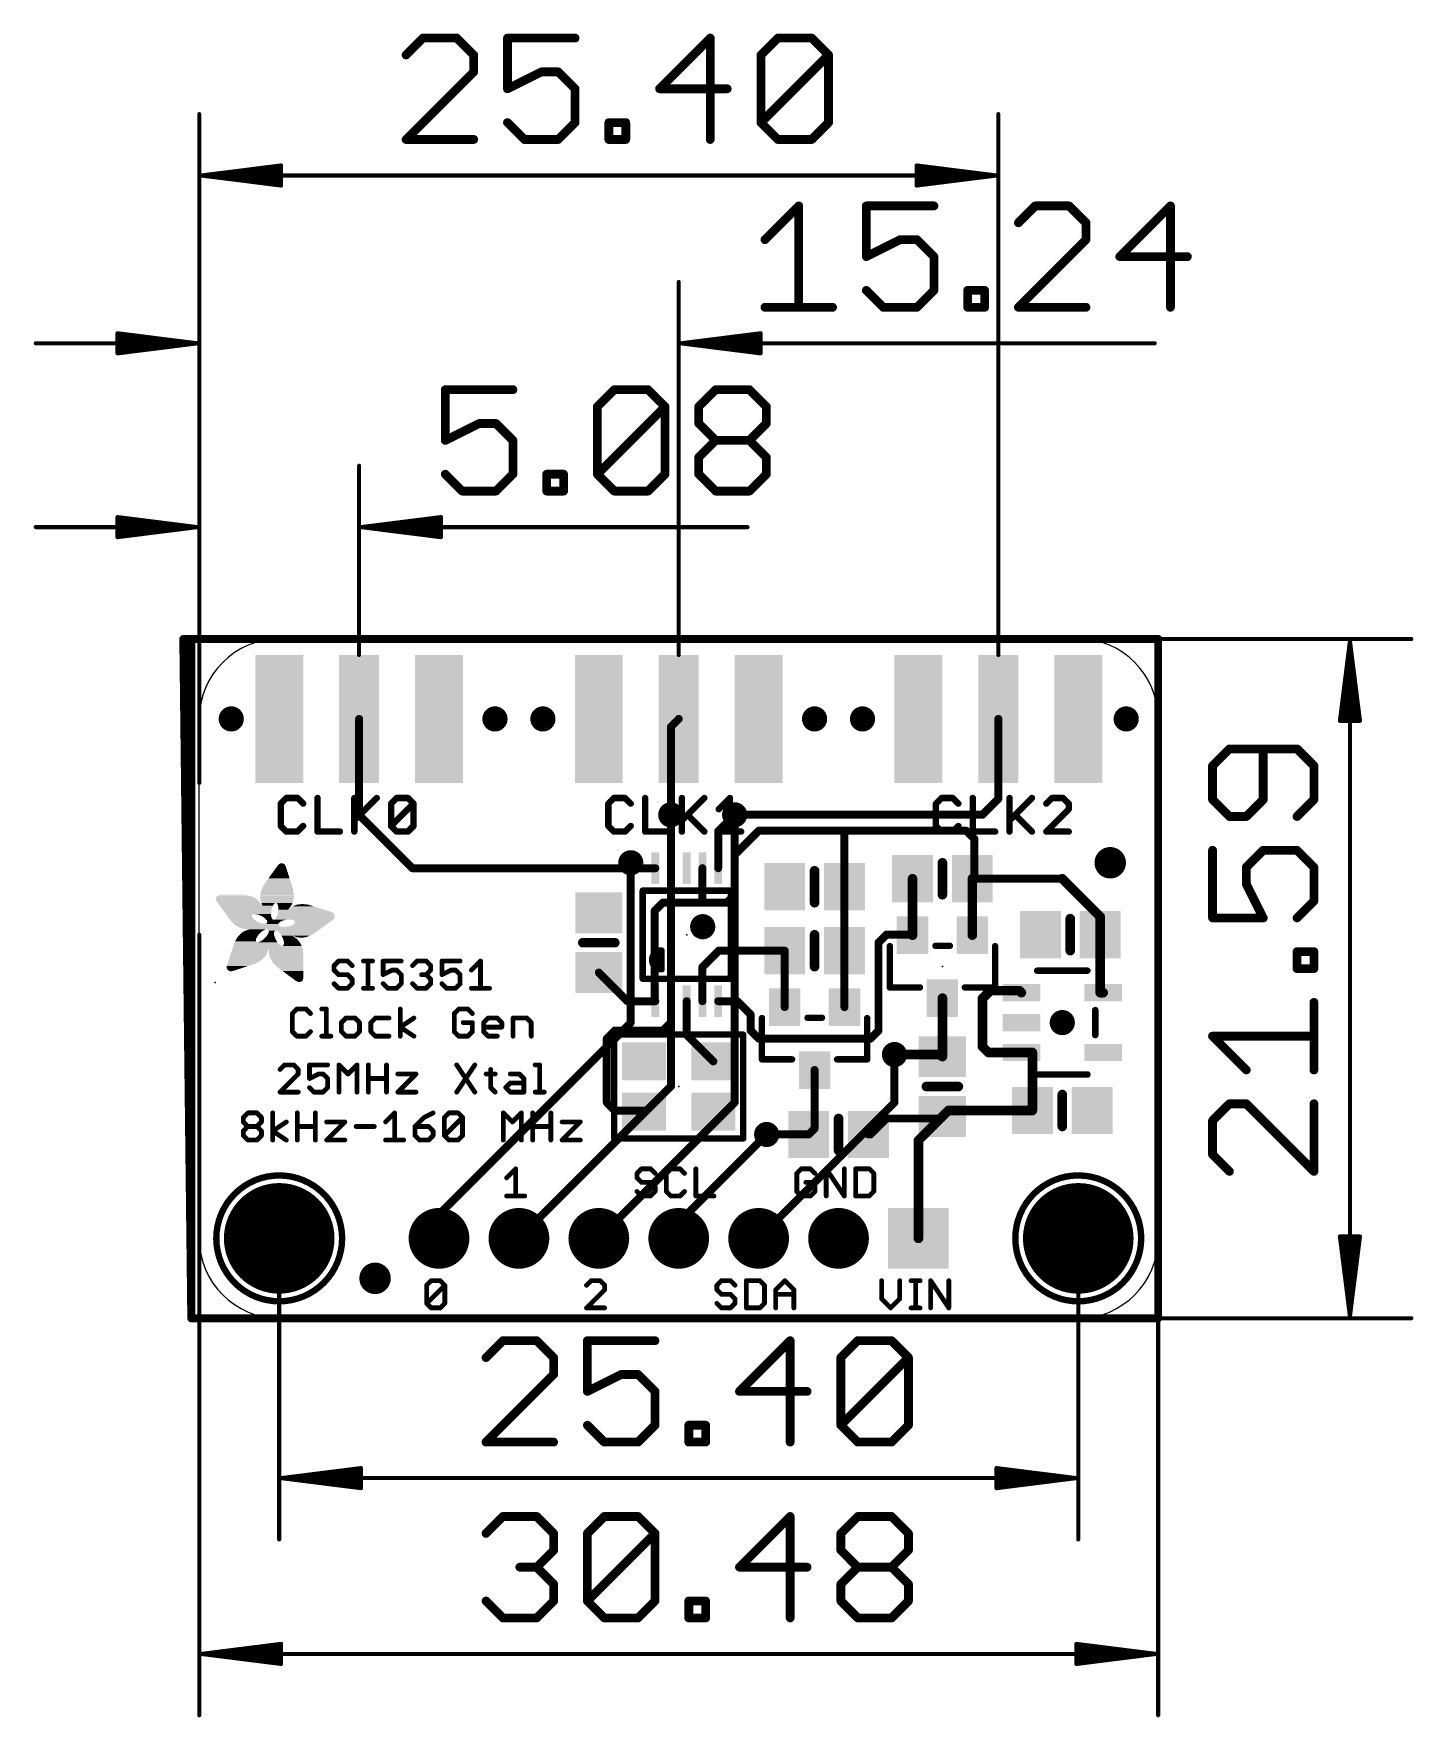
# Model space of a CAD drawing. Extents: x -5.3 to 38.6, y -12.7 to 40.8.
import ezdxf

# ---------------------------------------------------------------- set-up
doc = ezdxf.new("R2010")
doc.units = 0
for name, color, linetype in [('1', 12, 'CONTINUOUS'), ('16', 132, 'CONTINUOUS'), ('17', 110, 'CONTINUOUS'), ('18', 110, 'CONTINUOUS'), ('20', 53, 'CONTINUOUS'), ('21', 40, 'CONTINUOUS'), ('23', 53, 'CONTINUOUS'), ('47', 253, 'CONTINUOUS')]:
    doc.layers.add(name, color=color, linetype=linetype)

# ---------------------------------------------------------------- blocks, each defined once
blk = doc.blocks.new('RECT')
blk.add_solid([(-0.5, -0.5), (0.5, -0.5), (-0.5, 0.5), (0.5, 0.5)])
blk = doc.blocks.new('PIE')
at = {"const_width": 0.5}
blk.add_lwpolyline([(0, -0.25, 1), (0, 0.25, 1), (0, -0.25)], format="xyb", dxfattribs=at)
blk = doc.blocks.new('SQUAREP')
blk.add_solid([(-0.5, -0.5), (0.5, -0.5), (-0.5, 0.5), (0.5, 0.5)])
blk = doc.blocks.new('ROUNDP')
at = {"const_width": 0.5}
blk.add_lwpolyline([(0, -0.25, 1), (0, 0.25, 1), (0, -0.25)], format="xyb", dxfattribs=at)
blk = doc.blocks.new('ROUNDV')
at = {"const_width": 0.5}
blk.add_lwpolyline([(0, -0.25, 1), (0, 0.25, 1), (0, -0.25)], format="xyb", dxfattribs=at)

msp = doc.modelspace()

# ---------------------------------------------------------------- linework, layer by layer
at = {"layer": '1'}
for points, const_width in [([(-0.254, 0), (-0.508, 21.59)], 0.254), ([(-0.508, 21.59), (30.48, 21.59)], 0.254), ([(30.48, 21.59), (30.48, 0)], 0.254), ([(5.08, 16.002), (5.08, 19.05)], 0.254), ([(14.994, 18.804), (15.24, 19.05)], 0.254), ([(14.994, 16.256), (14.994, 18.804)], 0.254), ([(25.4, 16.51), (25.4, 19.05)], 0.254), ([(24.892, 16.002), (25.4, 16.51)], 0.254), ([(6.7769, 14.3051), (5.08, 16.002)], 0.254), ([(14.986, 16.002), (14.986, 16.256)], 0.254), ([(14.986, 16.256), (14.994, 16.256)], 0.254), ([(14.994, 14.3051), (14.994, 16.256)], 0.254), ([(16.494, 15.478), (17.018, 16.002)], 0.254), ([(17.018, 16.002), (24.892, 16.002)], 0.254), ([(16.494, 14.3051), (16.494, 15.478)], 0.254), ([(17.018, 14.732), (17.78, 15.494)], 0.254), ([(17.78, 15.494), (20.574, 15.494)], 0.254), ([(20.508, 15.428), (20.574, 15.494)], 0.254), ([(20.508, 13.716), (20.508, 15.428)], 0.254), ([(20.574, 15.494), (24.384, 15.494)], 0.254), ([(24.384, 15.494), (24.638, 15.24)], 0.254), ([(24.638, 15.24), (24.638, 14.036)], 0.254), ([(13.716, 14.478), (13.462, 14.478)], 0.254), ([(13.462, 14.478), (13.462, 14.3051)], 0.254), ([(17.018, 13.462), (17.018, 14.732)], 0.254), ([(13.462, 14.3051), (6.7769, 14.3051)], 0.254), ([(14.494, 14.3051), (13.462, 14.3051)], 0.254), ([(15.994, 14.3051), (15.994, 13.216)], 0.254), ([(22.672, 13.97), (22.672, 12.176)], 0.3048), ([(24.572, 13.97), (24.572, 12.176)], 0.3048), ([(24.638, 14.036), (24.572, 13.97)], 0.254), ([(27.432, 13.97), (24.572, 13.97)], 0.254), ([(28.636, 12.766), (27.432, 13.97)], 0.3048), ([(16.764, 13.208), (17.018, 13.462)], 0.254), ([(20.508, 13.716), (20.508, 11.684)], 0.254), ([(14.732, 13.208), (14.478, 12.954)], 0.254), ([(14.478, 12.954), (14.478, 10.0949)], 0.254), ([(16.002, 13.208), (14.732, 13.208)], 0.254), ([(15.994, 13.216), (16.002, 13.208)], 0.254), ([(16.764, 13.208), (16.002, 13.208)], 0.254), ([(28.636, 12.192), (28.636, 12.766)], 0.3048), ([(21.59, 11.938), (21.844, 12.192)], 0.254), ([(21.844, 12.192), (22.656, 12.192)], 0.254), ([(22.656, 12.192), (22.672, 12.176)], 0.254), ([(28.636, 12.192), (28.636, 10.348)], 0.3048), ([(15.994, 11.168), (16.51, 11.684)], 0.254), ([(16.51, 11.684), (18.608, 11.684)], 0.254), ([(18.608, 11.684), (18.608, 9.89)], 0.254), ([(20.508, 11.684), (20.508, 9.89)], 0.254), ([(21.59, 9.144), (21.59, 11.938)], 0.254), ([(15.994, 10.0789), (15.994, 11.168)], 0.254), ([(13.6091, 10.0789), (12.7, 10.988)], 0.254), ([(14.494, 10.0789), (13.6091, 10.0789)], 0.254), ([(14.478, 10.0949), (14.494, 10.0789)], 0.254), ([(14.994, 10.0789), (14.994, 9.406)], 0.254), ([(15.494, 10.0789), (15.494, 9.012)], 0.254), ([(16.494, 10.0789), (17.0991, 10.0789)], 0.254), ([(17.0991, 10.0789), (17.526, 9.652)], 0.254), ([(23.622, 8.316), (23.622, 10.176)], 0.3048), ([(24.892, 10.16), (25.146, 10.414)], 0.3048), ([(24.892, 8.636), (24.892, 10.16)], 0.3048), ([(25.146, 10.414), (26.0659, 10.414)], 0.3048), ([(26.0659, 10.414), (26.1319, 10.348)], 0.3048), ([(28.636, 10.348), (28.7321, 10.348)], 0.3048), ([(17.526, 9.652), (17.526, 9.144)], 0.254), ([(13.208, 9.144), (12.954, 8.89)], 0.254), ([(14.732, 9.144), (13.208, 9.144)], 0.254), ([(14.994, 9.406), (14.732, 9.144)], 0.254), ([(15.494, 9.012), (16.34, 8.166)], 0.254), ([(17.526, 9.144), (17.78, 8.89)], 0.254), ([(21.336, 8.89), (21.59, 9.144)], 0.254), ([(12.954, 8.89), (12.954, 6.858)], 0.254), ([(17.78, 8.89), (21.336, 8.89)], 0.254), ([(25.08, 8.448), (24.892, 8.636)], 0.3048), ([(26.1319, 8.448), (25.08, 8.448)], 0.3048), ([(26.482, 8.448), (26.1319, 8.448)], 0.3048), ([(26.482, 6.604), (26.482, 8.448)], 0.3048), ([(23.556, 8.382), (22.098, 8.382)], 0.3048), ([(23.622, 8.316), (23.556, 8.382)], 0.3048), ([(19.558, 7.89), (19.558, 6.03)], 0.254), ([(12.954, 6.858), (13.208, 6.604)], 0.254), ([(13.208, 6.604), (14.102, 6.604)], 0.254), ([(14.102, 6.604), (14.14, 6.566)], 0.254), ([(21.336, 5.842), (21.844, 6.35)], 0.254), ([(21.844, 6.35), (23.556, 6.35)], 0.254), ([(23.622, 6.416), (22.86, 5.654)], 0.3048), ([(23.556, 6.35), (23.622, 6.416)], 0.254), ([(23.81, 6.604), (23.622, 6.416)], 0.3048), ([(26.482, 6.604), (23.81, 6.604)], 0.3048), ([(19.37, 5.842), (18.034, 5.842)], 0.254), ([(19.558, 6.03), (19.37, 5.842)], 0.254), ([(21.27, 5.842), (21.336, 5.842)], 0.254), ([(22.86, 5.654), (22.86, 2.54)], 0.3048), ([(30.48, 0), (-0.254, 0)], 0.254)]:
    msp.add_lwpolyline(points, dxfattribs=dict(at, const_width=const_width))
for points, const_width in [([(-0.4445, 21.5907, 1), (-0.5715, 21.5893)], 0.127), ([(-0.508, 21.6535, 1), (-0.508, 21.5265)], 0.127), ([(30.5435, 21.59, 1), (30.4165, 21.59)], 0.127), ([(30.48, 21.5265, 1), (30.48, 21.6535)], 0.127), ([(5.1435, 19.05, 1), (5.0165, 19.05)], 0.127), ([(15.0575, 18.804, 1), (14.9305, 18.804)], 0.127), ([(14.9491, 18.8489, 1), (15.0389, 18.7591)], 0.127), ([(15.2849, 19.0051, 1), (15.1951, 19.0949)], 0.127), ([(25.4635, 19.05, 1), (25.3365, 19.05)], 0.127), ([(25.4449, 16.4651, 1), (25.3551, 16.5549)], 0.127), ([(5.1249, 16.0469, 1), (5.0351, 15.9571)], 0.127), ([(5.0165, 16.002, 1), (5.1435, 16.002)], 0.127), ([(15.0495, 16.256, 1), (14.9225, 16.256)], 0.127), ([(14.986, 16.3195, 1), (14.986, 16.1925)], 0.127), ([(14.9225, 16.002, 1), (15.0495, 16.002)], 0.127), ([(15.0575, 16.256, 1), (14.9305, 16.256)], 0.127), ([(14.9305, 16.256, 1), (15.0575, 16.256)], 0.127), ([(14.994, 16.1925, 1), (14.994, 16.3195)], 0.127), ([(17.018, 16.0655, 1), (17.018, 15.9385)], 0.127), ([(17.0629, 15.9571, 1), (16.9731, 16.0469)], 0.127), ([(24.8471, 16.0469, 1), (24.9369, 15.9571)], 0.127), ([(24.892, 15.9385, 1), (24.892, 16.0655)], 0.127), ([(25.3365, 16.51, 1), (25.4635, 16.51)], 0.127), ([(16.5575, 15.478, 1), (16.4305, 15.478)], 0.127), ([(16.4491, 15.5229, 1), (16.5389, 15.4331)], 0.127), ([(17.78, 15.5575, 1), (17.78, 15.4305)], 0.127), ([(17.8249, 15.4491, 1), (17.7351, 15.5389)], 0.127), ([(20.5715, 15.428, 1), (20.4445, 15.428)], 0.127), ([(20.4631, 15.4729, 1), (20.5529, 15.3831)], 0.127), ([(20.574, 15.5575, 1), (20.574, 15.4305)], 0.127), ([(20.6189, 15.4491, 1), (20.5291, 15.5389)], 0.127), ([(20.574, 15.4305, 1), (20.574, 15.5575)], 0.127), ([(24.4289, 15.5389, 1), (24.3391, 15.4491)], 0.127), ([(24.384, 15.4305, 1), (24.384, 15.5575)], 0.127), ([(24.7015, 15.24, 1), (24.5745, 15.24)], 0.127), ([(24.5931, 15.1951, 1), (24.6829, 15.2849)], 0.127), ([(13.462, 14.5415, 1), (13.462, 14.4145)], 0.127), ([(13.5255, 14.478, 1), (13.3985, 14.478)], 0.127), ([(13.716, 14.4145, 1), (13.716, 14.5415)], 0.127), ([(17.0815, 14.732, 1), (16.9545, 14.732)], 0.127), ([(16.9731, 14.7769, 1), (17.0629, 14.6871)], 0.127), ([(6.7769, 14.3686, 1), (6.7769, 14.2416)], 0.127), ([(6.732, 14.2602, 1), (6.8218, 14.35)], 0.127), ([(13.462, 14.3686, 1), (13.462, 14.2416)], 0.127), ([(13.3985, 14.3051, 1), (13.5255, 14.3051)], 0.127), ([(13.462, 14.2416, 1), (13.462, 14.3686)], 0.127), ([(14.494, 14.2416, 1), (14.494, 14.3686)], 0.127), ([(14.9305, 14.3051, 1), (15.0575, 14.3051)], 0.127), ([(16.0575, 14.3051, 1), (15.9305, 14.3051)], 0.127), ([(16.4305, 14.3051, 1), (16.5575, 14.3051)], 0.127), ([(22.7482, 13.97, 1), (22.5958, 13.97)], 0.1524), ([(24.6482, 13.97, 1), (24.4958, 13.97)], 0.1524), ([(24.572, 14.0335, 1), (24.572, 13.9065)], 0.127), ([(24.5271, 14.0149, 1), (24.6169, 13.9251)], 0.127), ([(24.5745, 14.036, 1), (24.7015, 14.036)], 0.127), ([(24.6829, 13.9911, 1), (24.5931, 14.0809)], 0.127), ([(27.4859, 14.0239, 1), (27.3781, 13.9161)], 0.1524), ([(27.432, 13.9065, 1), (27.432, 14.0335)], 0.127), ([(16.9545, 13.462, 1), (17.0815, 13.462)], 0.127), ([(17.0629, 13.4171, 1), (16.9731, 13.5069)], 0.127), ([(20.5715, 13.716, 1), (20.4445, 13.716)], 0.127), ([(20.4445, 13.716, 1), (20.5715, 13.716)], 0.127), ([(14.5415, 12.954, 1), (14.4145, 12.954)], 0.127), ([(14.4331, 12.9989, 1), (14.5229, 12.9091)], 0.127), ([(14.732, 13.2715, 1), (14.732, 13.1445)], 0.127), ([(14.7769, 13.1631, 1), (14.6871, 13.2529)], 0.127), ([(16.0389, 13.2609, 1), (15.9491, 13.1711)], 0.127), ([(15.9305, 13.216, 1), (16.0575, 13.216)], 0.127), ([(16.002, 13.2715, 1), (16.002, 13.1445)], 0.127), ([(15.9571, 13.1631, 1), (16.0469, 13.2529)], 0.127), ([(16.002, 13.1445, 1), (16.002, 13.2715)], 0.127), ([(16.7191, 13.2529, 1), (16.8089, 13.1631)], 0.127), ([(16.764, 13.1445, 1), (16.764, 13.2715)], 0.127), ([(28.7122, 12.766, 1), (28.5598, 12.766)], 0.1524), ([(28.5821, 12.7121, 1), (28.6899, 12.8199)], 0.1524), ([(21.844, 12.2555, 1), (21.844, 12.1285)], 0.127), ([(21.8889, 12.1471, 1), (21.7991, 12.2369)], 0.127), ([(22.7009, 12.2369, 1), (22.6111, 12.1471)], 0.127), ([(22.656, 12.1285, 1), (22.656, 12.2555)], 0.127), ([(28.7122, 12.192, 1), (28.5598, 12.192)], 0.1524), ([(16.51, 11.7475, 1), (16.51, 11.6205)], 0.127), ([(16.5549, 11.6391, 1), (16.4651, 11.7289)], 0.127), ([(18.6715, 11.684, 1), (18.5445, 11.684)], 0.127), ([(18.608, 11.6205, 1), (18.608, 11.7475)], 0.127), ([(20.5715, 11.684, 1), (20.4445, 11.684)], 0.127), ([(21.6535, 11.938, 1), (21.5265, 11.938)], 0.127), ([(21.5451, 11.9829, 1), (21.6349, 11.8931)], 0.127), ([(22.5958, 12.176, 1), (22.7482, 12.176)], 0.1524), ([(22.6271, 12.1311, 1), (22.7169, 12.2209)], 0.127), ([(24.4958, 12.176, 1), (24.6482, 12.176)], 0.1524), ([(28.5598, 12.192, 1), (28.7122, 12.192)], 0.1524), ([(16.0575, 11.168, 1), (15.9305, 11.168)], 0.127), ([(15.9491, 11.2129, 1), (16.0389, 11.1231)], 0.127), ([(20.4445, 11.684, 1), (20.5715, 11.684)], 0.127), ([(12.7449, 11.0329, 1), (12.6551, 10.9431)], 0.127), ([(13.6091, 10.1424, 1), (13.6091, 10.0154)], 0.127), ([(13.5642, 10.034, 1), (13.654, 10.1238)], 0.127), ([(14.5229, 10.1398, 1), (14.4331, 10.05)], 0.127), ([(14.4491, 10.034, 1), (14.5389, 10.1238)], 0.127), ([(14.494, 10.0154, 1), (14.494, 10.1424)], 0.127), ([(15.0575, 10.0789, 1), (14.9305, 10.0789)], 0.127), ([(15.5575, 10.0789, 1), (15.4305, 10.0789)], 0.127), ([(16.494, 10.1424, 1), (16.494, 10.0154)], 0.127), ([(17.144, 10.1238, 1), (17.0542, 10.034)], 0.127), ([(17.0991, 10.0154, 1), (17.0991, 10.1424)], 0.127), ([(23.6982, 10.176, 1), (23.5458, 10.176)], 0.1524), ([(24.9682, 10.16, 1), (24.8158, 10.16)], 0.1524), ([(24.8381, 10.2139, 1), (24.9459, 10.1061)], 0.1524), ([(25.146, 10.4902, 1), (25.146, 10.3378)], 0.1524), ([(25.1999, 10.3601, 1), (25.0921, 10.4679)], 0.1524), ([(26.1198, 10.4679, 1), (26.012, 10.3601)], 0.1524), ([(26.0659, 10.3378, 1), (26.0659, 10.4902)], 0.1524), ([(26.078, 10.2941, 1), (26.1858, 10.4019)], 0.1524), ([(28.636, 10.4242, 1), (28.636, 10.2718)], 0.1524), ([(28.5598, 10.348, 1), (28.7122, 10.348)], 0.1524), ([(28.7321, 10.2718, 1), (28.7321, 10.4242)], 0.1524), ([(14.4145, 10.0949, 1), (14.5415, 10.0949)], 0.127), ([(15.9305, 10.0789, 1), (16.0575, 10.0789)], 0.127), ([(17.5895, 9.652, 1), (17.4625, 9.652)], 0.127), ([(17.4811, 9.6071, 1), (17.5709, 9.6969)], 0.127), ([(18.5445, 9.89, 1), (18.6715, 9.89)], 0.127), ([(20.4445, 9.89, 1), (20.5715, 9.89)], 0.127), ([(13.208, 9.2075, 1), (13.208, 9.0805)], 0.127), ([(13.2529, 9.0991, 1), (13.1631, 9.1889)], 0.127), ([(14.6871, 9.1889, 1), (14.7769, 9.0991)], 0.127), ([(14.732, 9.0805, 1), (14.732, 9.2075)], 0.127), ([(14.9305, 9.406, 1), (15.0575, 9.406)], 0.127), ([(15.0389, 9.3611, 1), (14.9491, 9.4509)], 0.127), ([(15.5389, 9.0569, 1), (15.4491, 8.9671)], 0.127), ([(17.5709, 9.1889, 1), (17.4811, 9.0991)], 0.127), ([(17.4625, 9.144, 1), (17.5895, 9.144)], 0.127), ([(21.5265, 9.144, 1), (21.6535, 9.144)], 0.127), ([(21.6349, 9.0991, 1), (21.5451, 9.1889)], 0.127), ([(13.0175, 8.89, 1), (12.8905, 8.89)], 0.127), ([(12.9091, 8.9349, 1), (12.9989, 8.8451)], 0.127), ([(15.4305, 9.012, 1), (15.5575, 9.012)], 0.127), ([(17.78, 8.9535, 1), (17.78, 8.8265)], 0.127), ([(17.7351, 8.8451, 1), (17.8249, 8.9349)], 0.127), ([(21.2911, 8.9349, 1), (21.3809, 8.8451)], 0.127), ([(21.336, 8.8265, 1), (21.336, 8.9535)], 0.127), ([(24.9459, 8.6899, 1), (24.8381, 8.5821)], 0.1524), ([(24.8158, 8.636, 1), (24.9682, 8.636)], 0.1524), ([(25.08, 8.5242, 1), (25.08, 8.3718)], 0.1524), ([(25.0261, 8.3941, 1), (25.1339, 8.5019)], 0.1524), ([(26.1319, 8.5242, 1), (26.1319, 8.3718)], 0.1524), ([(26.1319, 8.3718, 1), (26.1319, 8.5242)], 0.1524), ([(26.5582, 8.448, 1), (26.4058, 8.448)], 0.1524), ([(26.482, 8.3718, 1), (26.482, 8.5242)], 0.1524), ([(16.2951, 8.1211, 1), (16.3849, 8.2109)], 0.127), ([(22.098, 8.4582, 1), (22.098, 8.3058)], 0.1524), ([(23.6099, 8.4359, 1), (23.5021, 8.3281)], 0.1524), ([(23.5458, 8.316, 1), (23.6982, 8.316)], 0.1524), ([(23.556, 8.3058, 1), (23.556, 8.4582)], 0.1524), ([(23.5681, 8.2621, 1), (23.6759, 8.3699)], 0.1524), ([(19.6215, 7.89, 1), (19.4945, 7.89)], 0.127), ([(12.9989, 6.9029, 1), (12.9091, 6.8131)], 0.127), ([(12.8905, 6.858, 1), (13.0175, 6.858)], 0.127), ([(13.208, 6.6675, 1), (13.208, 6.5405)], 0.127), ([(13.1631, 6.5591, 1), (13.2529, 6.6489)], 0.127), ([(14.1469, 6.6489, 1), (14.0571, 6.5591)], 0.127), ([(14.0951, 6.5211, 1), (14.1849, 6.6109)], 0.127), ([(14.102, 6.5405, 1), (14.102, 6.6675)], 0.127), ([(21.844, 6.4135, 1), (21.844, 6.2865)], 0.127), ([(21.8889, 6.3051, 1), (21.7991, 6.3949)], 0.127), ([(23.5111, 6.3949, 1), (23.6009, 6.3051)], 0.127), ([(23.5681, 6.4699, 1), (23.6759, 6.3621)], 0.1524), ([(23.6759, 6.3621, 1), (23.5681, 6.4699)], 0.1524), ([(23.556, 6.2865, 1), (23.556, 6.4135)], 0.127), ([(23.6669, 6.3711, 1), (23.5771, 6.4609)], 0.127), ([(23.81, 6.6802, 1), (23.81, 6.5278)], 0.1524), ([(23.8639, 6.5501, 1), (23.7561, 6.6579)], 0.1524), ([(26.4058, 6.604, 1), (26.5582, 6.604)], 0.1524), ([(26.482, 6.5278, 1), (26.482, 6.6802)], 0.1524), ([(18.034, 5.9055, 1), (18.034, 5.7785)], 0.127), ([(19.3251, 5.8869, 1), (19.4149, 5.7971)], 0.127), ([(19.37, 5.7785, 1), (19.37, 5.9055)], 0.127), ([(19.4945, 6.03, 1), (19.6215, 6.03)], 0.127), ([(19.6029, 5.9851, 1), (19.5131, 6.0749)], 0.127), ([(21.27, 5.9055, 1), (21.27, 5.7785)], 0.127), ([(21.2911, 5.8869, 1), (21.3809, 5.7971)], 0.127), ([(21.336, 5.7785, 1), (21.336, 5.9055)], 0.127), ([(22.9362, 5.654, 1), (22.7838, 5.654)], 0.1524), ([(22.8061, 5.7079, 1), (22.9139, 5.6001)], 0.1524), ([(22.7838, 2.54, 1), (22.9362, 2.54)], 0.1524), ([(-0.254, 0.0635, 1), (-0.254, -0.0635)], 0.127), ([(-0.3175, -0.0007, 1), (-0.1905, 0.0007)], 0.127), ([(30.4165, 0, 1), (30.5435, 0)], 0.127), ([(30.48, -0.0635, 1), (30.48, 0.0635)], 0.127)]:
    msp.add_lwpolyline(points, format="xyb", dxfattribs=dict(at, const_width=const_width))
at = {"layer": '16', "const_width": 0.254}
for points in [[(-0.254, 0), (-0.254, 21.59)], [(-0.254, 21.59), (30.48, 21.59)], [(30.48, 21.59), (30.48, 0)], [(14.994, 16.002), (14.986, 16.002)], [(14.994, 7.374), (14.994, 16.002)], [(17.018, 6.858), (17.018, 16.002)], [(13.716, 9.398), (13.716, 14.478)], [(7.62, 3.302), (13.716, 9.398)], [(22.098, 6.858), (22.098, 8.382)], [(10.16, 2.54), (14.994, 7.374)], [(12.7, 2.54), (17.018, 6.858)], [(17.78, 2.54), (22.098, 6.858)], [(15.24, 3.048), (18.034, 5.842)], [(7.62, 2.54), (7.62, 3.302)], [(15.24, 2.54), (15.24, 3.048)], [(30.48, 0), (-0.254, 0)]]:
    msp.add_lwpolyline(points, dxfattribs=at)
at = {"layer": '16', "const_width": 0.127}
for points in [[(-0.1905, 21.59, 1), (-0.3175, 21.59)], [(-0.254, 21.6535, 1), (-0.254, 21.5265)], [(30.5435, 21.59, 1), (30.4165, 21.59)], [(30.48, 21.5265, 1), (30.48, 21.6535)], [(14.986, 16.0655, 1), (14.986, 15.9385)], [(15.0575, 16.002, 1), (14.9305, 16.002)], [(14.994, 15.9385, 1), (14.994, 16.0655)], [(17.0815, 16.002, 1), (16.9545, 16.002)], [(13.7795, 14.478, 1), (13.6525, 14.478)], [(13.6525, 9.398, 1), (13.7795, 9.398)], [(13.7609, 9.3531, 1), (13.6711, 9.4429)], [(22.1615, 8.382, 1), (22.0345, 8.382)], [(15.0389, 7.3291, 1), (14.9491, 7.4189)], [(14.9305, 7.374, 1), (15.0575, 7.374)], [(17.0629, 6.8131, 1), (16.9731, 6.9029)], [(22.1429, 6.8131, 1), (22.0531, 6.9029)], [(16.9545, 6.858, 1), (17.0815, 6.858)], [(22.0345, 6.858, 1), (22.1615, 6.858)], [(18.0789, 5.7971, 1), (17.9891, 5.8869)], [(7.6835, 3.302, 1), (7.5565, 3.302)], [(7.5751, 3.3469, 1), (7.6649, 3.2571)], [(15.3035, 3.048, 1), (15.1765, 3.048)], [(15.1951, 3.0929, 1), (15.2849, 3.0031)], [(7.5565, 2.54, 1), (7.6835, 2.54)], [(10.1151, 2.5849, 1), (10.2049, 2.4951)], [(12.6551, 2.5849, 1), (12.7449, 2.4951)], [(15.1765, 2.54, 1), (15.3035, 2.54)], [(17.7351, 2.5849, 1), (17.8249, 2.4951)], [(-0.254, 0.0635, 1), (-0.254, -0.0635)], [(-0.3175, 0, 1), (-0.1905, 0)], [(30.4165, 0, 1), (30.5435, 0)], [(30.48, -0.0635, 1), (30.48, 0.0635)]]:
    msp.add_lwpolyline(points, format="xyb", dxfattribs=at)
at = {"layer": '20'}
for p, q in [((2.54, 21.59), (27.94, 21.59)), ((0, 2.54), (0, 19.05)), ((30.48, 19.05), (30.48, 2.54)), ((27.94, 0), (2.54, 0))]:
    msp.add_line(p, q, dxfattribs=at)
for centre, start, end in [((2.54, 19.05), 90, 180), ((27.94, 19.05), 0, 90), ((2.54, 2.54), 180, 270), ((27.94, 2.54), 270, 0)]:
    msp.add_arc(centre, 2.54, start, end, dxfattribs=at)
at = {"layer": '21'}
for points, const_width in [([(2.7668, 16.5363), (2.5888, 16.3584)], 0.2032), ([(3.1227, 16.5363), (2.7668, 16.5363)], 0.2032), ([(3.3006, 16.3584), (3.1227, 16.5363)], 0.2032), ([(3.7582, 16.5363), (3.7582, 15.4686)], 0.2032), ([(4.9276, 16.5363), (4.9276, 15.4686)], 0.2032), ([(4.9276, 15.8245), (5.6394, 16.5363)], 0.2032), ([(6.097, 16.3584), (6.2749, 16.5363)], 0.2032), ([(6.2749, 16.5363), (6.6308, 16.5363)], 0.2032), ([(6.6308, 16.5363), (6.8088, 16.3584)], 0.2032), ([(13.1807, 16.5363), (13.0028, 16.3584)], 0.2032), ([(13.5367, 16.5363), (13.1807, 16.5363)], 0.2032), ([(13.7146, 16.3584), (13.5367, 16.5363)], 0.2032), ([(14.1722, 16.5363), (14.1722, 15.4686)], 0.2032), ([(15.3416, 16.5363), (15.3416, 15.4686)], 0.2032), ([(15.3416, 15.8245), (16.0534, 16.5363)], 0.2032), ([(16.511, 16.1804), (16.8669, 16.5363)], 0.2032), ([(16.8669, 16.5363), (16.8669, 15.4686)], 0.2032), ([(23.5948, 16.5363), (23.4168, 16.3584)], 0.2032), ([(23.9507, 16.5363), (23.5948, 16.5363)], 0.2032), ([(24.1286, 16.3584), (23.9507, 16.5363)], 0.2032), ([(24.5862, 16.5363), (24.5862, 15.4686)], 0.2032), ([(25.7556, 16.5363), (25.7556, 15.4686)], 0.2032), ([(25.7556, 15.8245), (26.4674, 16.5363)], 0.2032), ([(27.1029, 16.5363), (26.925, 16.3584)], 0.2032), ([(27.4588, 16.5363), (27.1029, 16.5363)], 0.2032), ([(27.6368, 16.3584), (27.4588, 16.5363)], 0.2032), ([(2.5888, 16.3584), (2.5888, 15.6466)], 0.2032), ([(5.1055, 16.0025), (5.6394, 15.4686)], 0.2032), ([(6.097, 15.6466), (6.097, 16.3584)], 0.2032), ([(6.097, 15.6466), (6.8088, 16.3584)], 0.2032), ([(6.8088, 16.3584), (6.8088, 15.6466)], 0.2032), ([(13.0028, 16.3584), (13.0028, 15.6466)], 0.2032), ([(15.5195, 16.0025), (16.0534, 15.4686)], 0.2032), ([(23.4168, 16.3584), (23.4168, 15.6466)], 0.2032), ([(25.9335, 16.0025), (26.4674, 15.4686)], 0.2032), ([(26.925, 15.4686), (27.6368, 16.1804)], 0.2032), ([(27.6368, 16.1804), (27.6368, 16.3584)], 0.2032), ([(2.5888, 15.6466), (2.7668, 15.4686)], 0.2032), ([(2.7668, 15.4686), (3.1227, 15.4686)], 0.2032), ([(3.1227, 15.4686), (3.3006, 15.6466)], 0.2032), ([(3.7582, 15.4686), (4.47, 15.4686)], 0.2032), ([(6.2749, 15.4686), (6.097, 15.6466)], 0.2032), ([(6.6308, 15.4686), (6.2749, 15.4686)], 0.2032), ([(6.8088, 15.6466), (6.6308, 15.4686)], 0.2032), ([(13.0028, 15.6466), (13.1807, 15.4686)], 0.2032), ([(13.1807, 15.4686), (13.5367, 15.4686)], 0.2032), ([(13.5367, 15.4686), (13.7146, 15.6466)], 0.2032), ([(14.1722, 15.4686), (14.884, 15.4686)], 0.2032), ([(16.511, 15.4686), (17.2228, 15.4686)], 0.2032), ([(23.4168, 15.6466), (23.5948, 15.4686)], 0.2032), ([(23.5948, 15.4686), (23.9507, 15.4686)], 0.2032), ([(23.9507, 15.4686), (24.1286, 15.6466)], 0.2032), ([(24.5862, 15.4686), (25.298, 15.4686)], 0.2032), ([(27.6368, 15.4686), (26.925, 15.4686)], 0.2032), ([(23.622, 14.478), (23.622, 13.462)], 0.3048), ([(19.558, 13.208), (19.558, 14.224)], 0.3048), ([(14.094, 13.592), (16.894, 13.592)], 0.2032), ([(14.094, 10.792), (14.094, 13.592)], 0.2032), ([(16.894, 13.592), (16.894, 10.792)], 0.2032), ([(27.686, 11.684), (27.686, 12.7)], 0.3048), ([(19.558, 12.192), (19.558, 11.176)], 0.3048), ([(12.192, 11.938), (13.208, 11.938)], 0.3048), ([(14.694, 11.692), (14.694, 11.092)], 0.2032), ([(21.9496, 10.5156), (21.9496, 11.8284)], 0.2032), ([(23.3996, 11.8364), (23.8584, 11.8364)], 0.2032), ([(25.2944, 11.8284), (25.2944, 10.5156)], 0.2032), ([(4.4276, 11.3545), (4.2836, 11.2105)], 0.1524), ([(4.2836, 11.2105), (4.2836, 11.0664)], 0.1524), ([(4.7157, 11.3545), (4.4276, 11.3545)], 0.1524), ([(4.8598, 11.2105), (4.7157, 11.3545)], 0.1524), ([(5.2191, 11.3545), (5.5072, 11.3545)], 0.1524), ([(5.3631, 10.4902), (5.3631, 11.3545)], 0.1524), ([(6.419, 11.3545), (5.8428, 11.3545)], 0.1524), ([(5.8428, 11.3545), (5.8428, 10.9224)], 0.1524), ([(6.7783, 11.2105), (6.9223, 11.3545)], 0.1524), ([(6.9223, 11.3545), (7.2104, 11.3545)], 0.1524), ([(7.2104, 11.3545), (7.3545, 11.2105)], 0.1524), ([(7.3545, 11.2105), (7.3545, 11.0664)], 0.1524), ([(8.29, 11.3545), (7.7138, 11.3545)], 0.1524), ([(7.7138, 11.3545), (7.7138, 10.9224)], 0.1524), ([(8.6493, 11.0664), (8.9374, 11.3545)], 0.1524), ([(8.9374, 11.3545), (8.9374, 10.4902)], 0.1524), ([(4.2836, 11.0664), (4.4276, 10.9224)], 0.1524), ([(4.4276, 10.4902), (4.2836, 10.6343)], 0.1524), ([(4.4276, 10.9224), (4.7157, 10.9224)], 0.1524), ([(4.7157, 10.9224), (4.8598, 10.7783)], 0.1524), ([(4.8598, 10.6343), (4.7157, 10.4902)], 0.1524), ([(4.8598, 10.7783), (4.8598, 10.6343)], 0.1524), ([(5.8428, 10.9224), (6.1309, 11.0664)], 0.1524), ([(5.9868, 10.4902), (5.8428, 10.6343)], 0.1524), ([(6.1309, 11.0664), (6.2749, 11.0664)], 0.1524), ([(6.2749, 11.0664), (6.419, 10.9224)], 0.1524), ([(6.419, 10.6343), (6.2749, 10.4902)], 0.1524), ([(6.419, 10.9224), (6.419, 10.6343)], 0.1524), ([(6.9223, 10.4902), (6.7783, 10.6343)], 0.1524), ([(7.2104, 10.9224), (7.0664, 10.9224)], 0.1524), ([(7.3545, 11.0664), (7.2104, 10.9224)], 0.1524), ([(7.2104, 10.9224), (7.3545, 10.7783)], 0.1524), ([(7.3545, 10.6343), (7.2104, 10.4902)], 0.1524), ([(7.3545, 10.7783), (7.3545, 10.6343)], 0.1524), ([(7.7138, 10.9224), (8.0019, 11.0664)], 0.1524), ([(7.8579, 10.4902), (7.7138, 10.6343)], 0.1524), ([(8.0019, 11.0664), (8.146, 11.0664)], 0.1524), ([(8.146, 11.0664), (8.29, 10.9224)], 0.1524), ([(8.29, 10.6343), (8.146, 10.4902)], 0.1524), ([(8.29, 10.9224), (8.29, 10.6343)], 0.1524), ([(16.894, 10.792), (14.094, 10.792)], 0.2032), ([(28.232, 11.048), (26.632, 11.048)], 0.2032), ([(4.7157, 10.4902), (4.4276, 10.4902)], 0.1524), ([(5.2191, 10.4902), (5.5072, 10.4902)], 0.1524), ([(6.2749, 10.4902), (5.9868, 10.4902)], 0.1524), ([(7.2104, 10.4902), (6.9223, 10.4902)], 0.1524), ([(8.146, 10.4902), (7.8579, 10.4902)], 0.1524), ([(8.6493, 10.4902), (9.2255, 10.4902)], 0.1524), ([(22.9084, 10.5156), (21.9496, 10.5156)], 0.2032), ([(25.2944, 10.5156), (24.3356, 10.5156)], 0.2032), ([(3.1023, 9.8305), (2.9582, 9.6865)], 0.1524), ([(2.9582, 9.6865), (2.9582, 9.1103)], 0.1524), ([(3.3904, 9.8305), (3.1023, 9.8305)], 0.1524), ([(3.5345, 9.6865), (3.3904, 9.8305)], 0.1524), ([(3.8938, 9.8305), (4.0378, 9.8305)], 0.1524), ([(4.0378, 9.8305), (4.0378, 8.9662)], 0.1524), ([(6.3885, 8.9662), (6.3885, 9.8305)], 0.1524), ([(8.2477, 9.8305), (8.1036, 9.6865)], 0.1524), ([(8.1036, 9.6865), (8.1036, 9.1103)], 0.1524), ([(8.5358, 9.8305), (8.2477, 9.8305)], 0.1524), ([(8.6798, 9.6865), (8.5358, 9.8305)], 0.1524), ([(17.8856, 8.2296), (17.8856, 9.5424)], 0.2032), ([(19.3356, 9.5504), (19.7944, 9.5504)], 0.2032), ([(21.2304, 9.5424), (21.2304, 8.2296)], 0.2032), ([(28.482, 9.798), (28.482, 8.998)], 0.2032), ([(2.9582, 9.1103), (3.1023, 8.9662)], 0.1524), ([(3.3904, 8.9662), (3.5345, 9.1103)], 0.1524), ([(4.6615, 9.5424), (4.5174, 9.3984)], 0.1524), ([(4.5174, 9.3984), (4.5174, 9.1103)], 0.1524), ([(4.5174, 9.1103), (4.6615, 8.9662)], 0.1524), ([(4.9496, 9.5424), (4.6615, 9.5424)], 0.1524), ([(5.0937, 9.3984), (4.9496, 9.5424)], 0.1524), ([(4.9496, 8.9662), (5.0937, 9.1103)], 0.1524), ([(5.0937, 9.1103), (5.0937, 9.3984)], 0.1524), ([(5.597, 9.5424), (5.453, 9.3984)], 0.1524), ([(5.453, 9.3984), (5.453, 9.1103)], 0.1524), ([(5.453, 9.1103), (5.597, 8.9662)], 0.1524), ([(6.0292, 9.5424), (5.597, 9.5424)], 0.1524), ([(6.3885, 9.2543), (6.8206, 9.5424)], 0.1524), ([(6.8206, 8.9662), (6.3885, 9.2543)], 0.1524), ([(8.1036, 9.1103), (8.2477, 8.9662)], 0.1524), ([(8.6798, 9.3984), (8.3917, 9.3984)], 0.1524), ([(8.5358, 8.9662), (8.6798, 9.1103)], 0.1524), ([(8.6798, 9.1103), (8.6798, 9.3984)], 0.1524), ([(9.0391, 9.3984), (9.1832, 9.5424)], 0.1524), ([(9.0391, 9.1103), (9.0391, 9.3984)], 0.1524), ([(9.6153, 9.2543), (9.0391, 9.2543)], 0.1524), ([(9.1832, 8.9662), (9.0391, 9.1103)], 0.1524), ([(9.1832, 9.5424), (9.4713, 9.5424)], 0.1524), ([(9.4713, 9.5424), (9.6153, 9.3984)], 0.1524), ([(9.6153, 9.3984), (9.6153, 9.2543)], 0.1524), ([(9.9746, 8.9662), (9.9746, 9.5424)], 0.1524), ([(9.9746, 9.5424), (10.4068, 9.5424)], 0.1524), ([(10.4068, 9.5424), (10.5509, 9.3984)], 0.1524), ([(10.5509, 9.3984), (10.5509, 8.9662)], 0.1524), ([(17.29, 9.016), (13.19, 9.016)], 0.2032), ([(13.19, 5.716), (13.19, 9.016)], 0.2032), ([(17.29, 5.716), (17.29, 9.016)], 0.2032), ([(3.1023, 8.9662), (3.3904, 8.9662)], 0.1524), ([(3.8938, 8.9662), (4.1819, 8.9662)], 0.1524), ([(4.6615, 8.9662), (4.9496, 8.9662)], 0.1524), ([(5.597, 8.9662), (6.0292, 8.9662)], 0.1524), ([(8.2477, 8.9662), (8.5358, 8.9662)], 0.1524), ([(9.4713, 8.9662), (9.1832, 8.9662)], 0.1524), ([(2.7125, 8.0525), (2.5684, 7.9085)], 0.1524), ([(3.0006, 8.0525), (2.7125, 8.0525)], 0.1524), ([(3.1447, 7.9085), (3.0006, 8.0525)], 0.1524), ([(4.0802, 8.0525), (3.504, 8.0525)], 0.1524), ([(3.504, 8.0525), (3.504, 7.6204)], 0.1524), ([(4.4395, 7.1882), (4.4395, 8.0525)], 0.1524), ([(4.4395, 8.0525), (4.7276, 7.7644)], 0.1524), ([(4.7276, 7.7644), (5.0157, 8.0525)], 0.1524), ([(5.0157, 8.0525), (5.0157, 7.1882)], 0.1524), ([(5.375, 7.1882), (5.375, 8.0525)], 0.1524), ([(5.9512, 8.0525), (5.9512, 7.1882)], 0.1524), ([(8.1816, 8.0525), (8.7578, 7.1882)], 0.1524), ([(8.7578, 8.0525), (8.1816, 7.1882)], 0.1524), ([(10.6763, 8.0525), (10.8203, 8.0525)], 0.1524), ([(10.8203, 8.0525), (10.8203, 7.1882)], 0.1524), ([(18.8444, 8.2296), (17.8856, 8.2296)], 0.2032), ([(21.2304, 8.2296), (20.2716, 8.2296)], 0.2032), ([(2.5684, 7.1882), (3.1447, 7.7644)], 0.1524), ([(3.1447, 7.7644), (3.1447, 7.9085)], 0.1524), ([(3.504, 7.6204), (3.7921, 7.7644)], 0.1524), ([(3.7921, 7.7644), (3.9361, 7.7644)], 0.1524), ([(3.9361, 7.7644), (4.0802, 7.6204)], 0.1524), ([(4.0802, 7.6204), (4.0802, 7.3323)], 0.1524), ([(5.375, 7.6204), (5.9512, 7.6204)], 0.1524), ([(6.3105, 7.7644), (6.8867, 7.7644)], 0.1524), ([(6.8867, 7.7644), (6.3105, 7.1882)], 0.1524), ([(9.1171, 7.7644), (9.4052, 7.7644)], 0.1524), ([(9.2611, 7.9085), (9.2611, 7.3323)], 0.1524), ([(9.7408, 7.3323), (9.8848, 7.4763)], 0.1524), ([(9.8848, 7.7644), (10.1729, 7.7644)], 0.1524), ([(9.8848, 7.4763), (10.317, 7.4763)], 0.1524), ([(10.1729, 7.7644), (10.317, 7.6204)], 0.1524), ([(10.317, 7.6204), (10.317, 7.1882)], 0.1524), ([(24.13, 7.366), (23.114, 7.366)], 0.3048), ([(28.232, 7.748), (26.632, 7.748)], 0.2032), ([(3.1447, 7.1882), (2.5684, 7.1882)], 0.1524), ([(3.648, 7.1882), (3.504, 7.3323)], 0.1524), ([(3.9361, 7.1882), (3.648, 7.1882)], 0.1524), ([(4.0802, 7.3323), (3.9361, 7.1882)], 0.1524), ([(6.3105, 7.1882), (6.8867, 7.1882)], 0.1524), ([(9.2611, 7.3323), (9.4052, 7.1882)], 0.1524), ([(9.8848, 7.1882), (9.7408, 7.3323)], 0.1524), ([(10.317, 7.1882), (9.8848, 7.1882)], 0.1524), ([(10.6763, 7.1882), (10.9644, 7.1882)], 0.1524), ([(27.432, 7.112), (27.432, 6.096)], 0.3048), ([(1.399, 6.3845), (1.5431, 6.5285)], 0.1524), ([(1.399, 6.2404), (1.399, 6.3845)], 0.1524), ([(1.5431, 6.5285), (1.8312, 6.5285)], 0.1524), ([(1.8312, 6.5285), (1.9753, 6.3845)], 0.1524), ([(1.9753, 6.3845), (1.9753, 6.2404)], 0.1524), ([(2.3346, 5.6642), (2.3346, 6.5285)], 0.1524), ([(3.1142, 5.6642), (3.1142, 6.5285)], 0.1524), ([(3.6904, 6.5285), (3.6904, 5.6642)], 0.1524), ([(5.9207, 6.2404), (6.2088, 6.5285)], 0.1524), ([(6.2088, 6.5285), (6.2088, 5.6642)], 0.1524), ([(7.1443, 6.3845), (6.8562, 6.0964)], 0.1524), ([(7.4325, 6.5285), (7.1443, 6.3845)], 0.1524), ([(7.7918, 6.3845), (7.9358, 6.5285)], 0.1524), ([(7.7918, 5.8083), (7.7918, 6.3845)], 0.1524), ([(7.7918, 5.8083), (8.368, 6.3845)], 0.1524), ([(7.9358, 6.5285), (8.2239, 6.5285)], 0.1524), ([(8.2239, 6.5285), (8.368, 6.3845)], 0.1524), ([(8.368, 6.3845), (8.368, 5.8083)], 0.1524), ([(9.6628, 5.6642), (9.6628, 6.5285)], 0.1524), ([(9.6628, 6.5285), (9.9509, 6.2404)], 0.1524), ([(9.9509, 6.2404), (10.239, 6.5285)], 0.1524), ([(10.239, 6.5285), (10.239, 5.6642)], 0.1524), ([(10.5983, 5.6642), (10.5983, 6.5285)], 0.1524), ([(11.1745, 6.5285), (11.1745, 5.6642)], 0.1524), ([(20.32, 6.35), (20.32, 5.334)], 0.3048), ([(1.5431, 6.0964), (1.399, 6.2404)], 0.1524), ([(1.399, 5.9523), (1.5431, 6.0964)], 0.1524), ([(1.399, 5.8083), (1.399, 5.9523)], 0.1524), ([(1.5431, 6.0964), (1.8312, 6.0964)], 0.1524), ([(1.9753, 6.2404), (1.8312, 6.0964)], 0.1524), ([(1.8312, 6.0964), (1.9753, 5.9523)], 0.1524), ([(1.9753, 5.9523), (1.9753, 5.8083)], 0.1524), ([(2.3346, 5.9523), (2.7667, 6.2404)], 0.1524), ([(2.7667, 5.6642), (2.3346, 5.9523)], 0.1524), ([(3.1142, 6.0964), (3.6904, 6.0964)], 0.1524), ([(4.0497, 6.2404), (4.6259, 6.2404)], 0.1524), ([(4.6259, 6.2404), (4.0497, 5.6642)], 0.1524), ([(4.9852, 6.0964), (5.5614, 6.0964)], 0.1524), ([(6.8562, 6.0964), (6.8562, 5.8083)], 0.1524), ([(7.2884, 6.0964), (6.8562, 6.0964)], 0.1524), ([(7.4325, 5.9523), (7.2884, 6.0964)], 0.1524), ([(7.4325, 5.8083), (7.4325, 5.9523)], 0.1524), ([(10.5983, 6.0964), (11.1745, 6.0964)], 0.1524), ([(11.5338, 6.2404), (12.1101, 6.2404)], 0.1524), ([(12.1101, 6.2404), (11.5338, 5.6642)], 0.1524), ([(1.5431, 5.6642), (1.399, 5.8083)], 0.1524), ([(1.8312, 5.6642), (1.5431, 5.6642)], 0.1524), ([(1.9753, 5.8083), (1.8312, 5.6642)], 0.1524), ([(4.0497, 5.6642), (4.6259, 5.6642)], 0.1524), ([(5.9207, 5.6642), (6.4969, 5.6642)], 0.1524), ([(6.8562, 5.8083), (7.0003, 5.6642)], 0.1524), ([(7.0003, 5.6642), (7.2884, 5.6642)], 0.1524), ([(7.2884, 5.6642), (7.4325, 5.8083)], 0.1524), ([(7.9358, 5.6642), (7.7918, 5.8083)], 0.1524), ([(8.2239, 5.6642), (7.9358, 5.6642)], 0.1524), ([(8.368, 5.8083), (8.2239, 5.6642)], 0.1524), ([(11.5338, 5.6642), (12.1101, 5.6642)], 0.1524), ([(17.29, 5.716), (13.19, 5.716)], 0.2032), ([(9.7684, 4.4624), (10.0566, 4.7505)], 0.1524), ([(10.0566, 4.7505), (10.0566, 3.8862)], 0.1524), ([(14.057, 4.7505), (13.9129, 4.6065)], 0.1524), ([(14.3451, 4.7505), (14.057, 4.7505)], 0.1524), ([(14.4891, 4.6065), (14.3451, 4.7505)], 0.1524), ([(14.9925, 4.7505), (14.8484, 4.6065)], 0.1524), ([(15.2806, 4.7505), (14.9925, 4.7505)], 0.1524), ([(15.4247, 4.6065), (15.2806, 4.7505)], 0.1524), ([(15.784, 4.7505), (15.784, 3.8862)], 0.1524), ([(19.137, 4.7505), (18.9929, 4.6065)], 0.1524), ([(19.4251, 4.7505), (19.137, 4.7505)], 0.1524), ([(19.5691, 4.6065), (19.4251, 4.7505)], 0.1524), ([(19.9284, 3.8862), (19.9284, 4.7505)], 0.1524), ([(19.9284, 4.7505), (20.5047, 3.8862)], 0.1524), ([(20.5047, 3.8862), (20.5047, 4.7505)], 0.1524), ([(20.864, 4.7505), (20.864, 3.8862)], 0.1524), ([(21.2961, 4.7505), (20.864, 4.7505)], 0.1524), ([(21.4402, 4.6065), (21.2961, 4.7505)], 0.1524), ([(13.9129, 4.6065), (13.9129, 4.4624)], 0.1524), ([(13.9129, 4.4624), (14.057, 4.3184)], 0.1524), ([(14.057, 4.3184), (14.3451, 4.3184)], 0.1524), ([(14.3451, 4.3184), (14.4891, 4.1743)], 0.1524), ([(14.8484, 4.6065), (14.8484, 4.0303)], 0.1524), ([(18.9929, 4.6065), (18.9929, 4.0303)], 0.1524), ([(19.5691, 4.3184), (19.281, 4.3184)], 0.1524), ([(19.5691, 4.0303), (19.5691, 4.3184)], 0.1524), ([(21.4402, 4.0303), (21.4402, 4.6065)], 0.1524), ([(9.7684, 3.8862), (10.3447, 3.8862)], 0.1524), ([(14.057, 3.8862), (13.9129, 4.0303)], 0.1524), ([(14.3451, 3.8862), (14.057, 3.8862)], 0.1524), ([(14.4891, 4.0303), (14.3451, 3.8862)], 0.1524), ([(14.4891, 4.1743), (14.4891, 4.0303)], 0.1524), ([(14.8484, 4.0303), (14.9925, 3.8862)], 0.1524), ([(14.9925, 3.8862), (15.2806, 3.8862)], 0.1524), ([(15.2806, 3.8862), (15.4247, 4.0303)], 0.1524), ([(15.784, 3.8862), (16.3602, 3.8862)], 0.1524), ([(18.9929, 4.0303), (19.137, 3.8862)], 0.1524), ([(19.137, 3.8862), (19.4251, 3.8862)], 0.1524), ([(19.4251, 3.8862), (19.5691, 4.0303)], 0.1524), ([(20.864, 3.8862), (21.2961, 3.8862)], 0.1524), ([(21.2961, 3.8862), (21.4402, 4.0303)], 0.1524), ([(7.2284, 1.0505), (7.3725, 1.1945)], 0.1524), ([(7.2284, 0.4743), (7.2284, 1.0505)], 0.1524), ([(7.2284, 0.4743), (7.8047, 1.0505)], 0.1524), ([(7.3725, 1.1945), (7.6606, 1.1945)], 0.1524), ([(7.6606, 1.1945), (7.8047, 1.0505)], 0.1524), ([(7.8047, 1.0505), (7.8047, 0.4743)], 0.1524), ([(12.4525, 1.1945), (12.3084, 1.0505)], 0.1524), ([(12.7406, 1.1945), (12.4525, 1.1945)], 0.1524), ([(12.8847, 1.0505), (12.7406, 1.1945)], 0.1524), ([(12.8847, 0.9064), (12.8847, 1.0505)], 0.1524), ([(16.597, 1.1945), (16.4529, 1.0505)], 0.1524), ([(16.4529, 1.0505), (16.4529, 0.9064)], 0.1524), ([(16.8851, 1.1945), (16.597, 1.1945)], 0.1524), ([(17.0291, 1.0505), (16.8851, 1.1945)], 0.1524), ([(17.3884, 1.1945), (17.3884, 0.3302)], 0.1524), ([(17.8206, 1.1945), (17.3884, 1.1945)], 0.1524), ([(17.9647, 1.0505), (17.8206, 1.1945)], 0.1524), ([(17.9647, 0.4743), (17.9647, 1.0505)], 0.1524), ([(18.324, 0.9064), (18.6121, 1.1945)], 0.1524), ([(18.6121, 1.1945), (18.9002, 0.9064)], 0.1524), ([(21.6888, 1.1945), (21.6888, 0.6183)], 0.1524), ([(22.2651, 0.6183), (22.2651, 1.1945)], 0.1524), ([(22.6244, 1.1945), (22.9125, 1.1945)], 0.1524), ([(22.7684, 0.3302), (22.7684, 1.1945)], 0.1524), ([(23.248, 0.3302), (23.248, 1.1945)], 0.1524), ([(23.248, 1.1945), (23.8243, 0.3302)], 0.1524), ([(23.8243, 0.3302), (23.8243, 1.1945)], 0.1524), ([(7.3725, 0.3302), (7.2284, 0.4743)], 0.1524), ([(7.8047, 0.4743), (7.6606, 0.3302)], 0.1524), ([(12.3084, 0.3302), (12.8847, 0.9064)], 0.1524), ([(16.4529, 0.9064), (16.597, 0.7624)], 0.1524), ([(16.597, 0.3302), (16.4529, 0.4743)], 0.1524), ([(16.597, 0.7624), (16.8851, 0.7624)], 0.1524), ([(16.8851, 0.7624), (17.0291, 0.6183)], 0.1524), ([(17.0291, 0.4743), (16.8851, 0.3302)], 0.1524), ([(17.0291, 0.6183), (17.0291, 0.4743)], 0.1524), ([(17.8206, 0.3302), (17.9647, 0.4743)], 0.1524), ([(18.324, 0.3302), (18.324, 0.9064)], 0.1524), ([(18.324, 0.7624), (18.9002, 0.7624)], 0.1524), ([(18.9002, 0.9064), (18.9002, 0.3302)], 0.1524), ([(21.6888, 0.6183), (21.977, 0.3302)], 0.1524), ([(21.977, 0.3302), (22.2651, 0.6183)], 0.1524), ([(7.6606, 0.3302), (7.3725, 0.3302)], 0.1524), ([(12.8847, 0.3302), (12.3084, 0.3302)], 0.1524), ([(16.8851, 0.3302), (16.597, 0.3302)], 0.1524), ([(17.3884, 0.3302), (17.8206, 0.3302)], 0.1524), ([(22.6244, 0.3302), (22.9125, 0.3302)], 0.1524)]:
    msp.add_lwpolyline(points, dxfattribs=dict(at, const_width=const_width))
for points, const_width in [([(2.7668, 16.5871, 1), (2.7668, 16.4855)], 0.1016), ([(2.8027, 16.5004, 1), (2.7308, 16.5722)], 0.1016), ([(3.1586, 16.5722, 1), (3.0867, 16.5004)], 0.1016), ([(3.1227, 16.4855, 1), (3.1227, 16.5871)], 0.1016), ([(3.809, 16.5363, 1), (3.7074, 16.5363)], 0.1016), ([(4.9784, 16.5363, 1), (4.8768, 16.5363)], 0.1016), ([(5.6753, 16.5004, 1), (5.6035, 16.5722)], 0.1016), ([(6.2749, 16.5871, 1), (6.2749, 16.4855)], 0.1016), ([(6.3109, 16.5004, 1), (6.239, 16.5722)], 0.1016), ([(6.6668, 16.5722, 1), (6.5949, 16.5004)], 0.1016), ([(6.6308, 16.4855, 1), (6.6308, 16.5871)], 0.1016), ([(13.1807, 16.5871, 1), (13.1807, 16.4855)], 0.1016), ([(13.2167, 16.5004, 1), (13.1448, 16.5722)], 0.1016), ([(13.5726, 16.5722, 1), (13.5007, 16.5004)], 0.1016), ([(13.5367, 16.4855, 1), (13.5367, 16.5871)], 0.1016), ([(14.223, 16.5363, 1), (14.1214, 16.5363)], 0.1016), ([(15.3924, 16.5363, 1), (15.2908, 16.5363)], 0.1016), ([(16.0893, 16.5004, 1), (16.0175, 16.5722)], 0.1016), ([(16.9177, 16.5363, 1), (16.8161, 16.5363)], 0.1016), ([(16.9028, 16.5004, 1), (16.831, 16.5722)], 0.1016), ([(23.5948, 16.5871, 1), (23.5948, 16.4855)], 0.1016), ([(23.6307, 16.5004, 1), (23.5588, 16.5722)], 0.1016), ([(23.9866, 16.5722, 1), (23.9147, 16.5004)], 0.1016), ([(23.9507, 16.4855, 1), (23.9507, 16.5871)], 0.1016), ([(24.637, 16.5363, 1), (24.5354, 16.5363)], 0.1016), ([(25.8064, 16.5363, 1), (25.7048, 16.5363)], 0.1016), ([(26.5033, 16.5004, 1), (26.4315, 16.5722)], 0.1016), ([(27.1029, 16.5871, 1), (27.1029, 16.4855)], 0.1016), ([(27.1389, 16.5004, 1), (27.067, 16.5722)], 0.1016), ([(27.4948, 16.5722, 1), (27.4229, 16.5004)], 0.1016), ([(27.4588, 16.4855, 1), (27.4588, 16.5871)], 0.1016), ([(2.6396, 16.3584, 1), (2.538, 16.3584)], 0.1016), ([(2.5529, 16.3943, 1), (2.6247, 16.3224)], 0.1016), ([(3.2647, 16.3224, 1), (3.3365, 16.3943)], 0.1016), ([(5.1415, 16.0384, 1), (5.0696, 15.9665)], 0.1016), ([(6.1478, 16.3584, 1), (6.0462, 16.3584)], 0.1016), ([(6.0611, 16.3943, 1), (6.1329, 16.3224)], 0.1016), ([(6.8596, 16.3584, 1), (6.758, 16.3584)], 0.1016), ([(6.8447, 16.3224, 1), (6.7729, 16.3943)], 0.1016), ([(6.7729, 16.3224, 1), (6.8447, 16.3943)], 0.1016), ([(13.0536, 16.3584, 1), (12.952, 16.3584)], 0.1016), ([(12.9669, 16.3943, 1), (13.0387, 16.3224)], 0.1016), ([(13.6787, 16.3224, 1), (13.7505, 16.3943)], 0.1016), ([(15.5555, 16.0384, 1), (15.4836, 15.9665)], 0.1016), ([(16.4751, 16.2163, 1), (16.5469, 16.1445)], 0.1016), ([(23.4676, 16.3584, 1), (23.366, 16.3584)], 0.1016), ([(23.3809, 16.3943, 1), (23.4527, 16.3224)], 0.1016), ([(24.0927, 16.3224, 1), (24.1645, 16.3943)], 0.1016), ([(25.9695, 16.0384, 1), (25.8976, 15.9665)], 0.1016), ([(26.8891, 16.3943, 1), (26.9609, 16.3224)], 0.1016), ([(27.6876, 16.3584, 1), (27.586, 16.3584)], 0.1016), ([(27.586, 16.1804, 1), (27.6876, 16.1804)], 0.1016), ([(27.6009, 16.3224, 1), (27.6727, 16.3943)], 0.1016), ([(27.6727, 16.1445, 1), (27.6009, 16.2163)], 0.1016), ([(2.6247, 15.6825, 1), (2.5529, 15.6106)], 0.1016), ([(2.538, 15.6466, 1), (2.6396, 15.6466)], 0.1016), ([(2.7668, 15.5194, 1), (2.7668, 15.4178)], 0.1016), ([(2.7308, 15.4327, 1), (2.8027, 15.5045)], 0.1016), ([(3.0867, 15.5045, 1), (3.1586, 15.4327)], 0.1016), ([(3.1227, 15.4178, 1), (3.1227, 15.5194)], 0.1016), ([(3.3365, 15.6106, 1), (3.2647, 15.6825)], 0.1016), ([(3.7582, 15.5194, 1), (3.7582, 15.4178)], 0.1016), ([(3.7074, 15.4686, 1), (3.809, 15.4686)], 0.1016), ([(4.47, 15.4178, 1), (4.47, 15.5194)], 0.1016), ([(4.8917, 15.8604, 1), (4.9635, 15.7886)], 0.1016), ([(4.8768, 15.4686, 1), (4.9784, 15.4686)], 0.1016), ([(5.6035, 15.4327, 1), (5.6753, 15.5045)], 0.1016), ([(6.1329, 15.6825, 1), (6.0611, 15.6106)], 0.1016), ([(6.0611, 15.6825, 1), (6.1329, 15.6106)], 0.1016), ([(6.0462, 15.6466, 1), (6.1478, 15.6466)], 0.1016), ([(6.2749, 15.5194, 1), (6.2749, 15.4178)], 0.1016), ([(6.239, 15.4327, 1), (6.3109, 15.5045)], 0.1016), ([(6.5949, 15.5045, 1), (6.6668, 15.4327)], 0.1016), ([(6.6308, 15.4178, 1), (6.6308, 15.5194)], 0.1016), ([(6.758, 15.6466, 1), (6.8596, 15.6466)], 0.1016), ([(6.8447, 15.6106, 1), (6.7729, 15.6825)], 0.1016), ([(13.0387, 15.6825, 1), (12.9669, 15.6106)], 0.1016), ([(12.952, 15.6466, 1), (13.0536, 15.6466)], 0.1016), ([(13.1807, 15.5194, 1), (13.1807, 15.4178)], 0.1016), ([(13.1448, 15.4327, 1), (13.2167, 15.5045)], 0.1016), ([(13.5007, 15.5045, 1), (13.5726, 15.4327)], 0.1016), ([(13.5367, 15.4178, 1), (13.5367, 15.5194)], 0.1016), ([(13.7505, 15.6106, 1), (13.6787, 15.6825)], 0.1016), ([(14.1722, 15.5194, 1), (14.1722, 15.4178)], 0.1016), ([(14.1214, 15.4686, 1), (14.223, 15.4686)], 0.1016), ([(14.884, 15.4178, 1), (14.884, 15.5194)], 0.1016), ([(15.3057, 15.8604, 1), (15.3775, 15.7886)], 0.1016), ([(15.2908, 15.4686, 1), (15.3924, 15.4686)], 0.1016), ([(16.0175, 15.4327, 1), (16.0893, 15.5045)], 0.1016), ([(16.511, 15.5194, 1), (16.511, 15.4178)], 0.1016), ([(16.8161, 15.4686, 1), (16.9177, 15.4686)], 0.1016), ([(17.2228, 15.4178, 1), (17.2228, 15.5194)], 0.1016), ([(23.4527, 15.6825, 1), (23.3809, 15.6106)], 0.1016), ([(23.366, 15.6466, 1), (23.4676, 15.6466)], 0.1016), ([(23.5948, 15.5194, 1), (23.5948, 15.4178)], 0.1016), ([(23.5588, 15.4327, 1), (23.6307, 15.5045)], 0.1016), ([(23.9147, 15.5045, 1), (23.9866, 15.4327)], 0.1016), ([(23.9507, 15.4178, 1), (23.9507, 15.5194)], 0.1016), ([(24.1645, 15.6106, 1), (24.0927, 15.6825)], 0.1016), ([(24.5862, 15.5194, 1), (24.5862, 15.4178)], 0.1016), ([(24.5354, 15.4686, 1), (24.637, 15.4686)], 0.1016), ([(25.298, 15.4178, 1), (25.298, 15.5194)], 0.1016), ([(25.7197, 15.8604, 1), (25.7915, 15.7886)], 0.1016), ([(25.7048, 15.4686, 1), (25.8064, 15.4686)], 0.1016), ([(26.4315, 15.4327, 1), (26.5033, 15.5045)], 0.1016), ([(26.925, 15.5194, 1), (26.925, 15.4178)], 0.1016), ([(26.8891, 15.5045, 1), (26.9609, 15.4327)], 0.1016), ([(27.6368, 15.4178, 1), (27.6368, 15.5194)], 0.1016), ([(23.6982, 14.478, 1), (23.5458, 14.478)], 0.1524), ([(19.6342, 14.224, 1), (19.4818, 14.224)], 0.1524), ([(14.094, 13.6428, 1), (14.094, 13.5412)], 0.1016), ([(14.1448, 13.592, 1), (14.0432, 13.592)], 0.1016), ([(16.9448, 13.592, 1), (16.8432, 13.592)], 0.1016), ([(16.894, 13.5412, 1), (16.894, 13.6428)], 0.1016), ([(23.5458, 13.462, 1), (23.6982, 13.462)], 0.1524), ([(19.4818, 13.208, 1), (19.6342, 13.208)], 0.1524), ([(27.7622, 12.7, 1), (27.6098, 12.7)], 0.1524), ([(19.6342, 12.192, 1), (19.4818, 12.192)], 0.1524), ([(12.192, 12.0142, 1), (12.192, 11.8618)], 0.1524), ([(13.208, 11.8618, 1), (13.208, 12.0142)], 0.1524), ([(14.694, 11.692, 1), (14.694, 11.092)], 0.2032), ([(14.7448, 11.692, 1), (14.6432, 11.692)], 0.1016), ([(14.694, 11.6412, 1), (14.694, 11.7428)], 0.1016), ([(22.0004, 11.8284, 1), (21.8988, 11.8284)], 0.1016), ([(23.3996, 11.8872, 1), (23.3996, 11.7856)], 0.1016), ([(23.8584, 11.7856, 1), (23.8584, 11.8872)], 0.1016), ([(25.3452, 11.8284, 1), (25.2436, 11.8284)], 0.1016), ([(4.2566, 11.2374, 1), (4.3105, 11.1835)], 0.0762), ([(4.3217, 11.2105, 1), (4.2455, 11.2105)], 0.0762), ([(4.4276, 11.3926, 1), (4.4276, 11.3164)], 0.0762), ([(4.4546, 11.3276, 1), (4.4007, 11.3815)], 0.0762), ([(4.7427, 11.3815, 1), (4.6888, 11.3276)], 0.0762), ([(4.7157, 11.3164, 1), (4.7157, 11.3926)], 0.0762), ([(4.8328, 11.1835, 1), (4.8867, 11.2374)], 0.0762), ([(5.2191, 11.3926, 1), (5.2191, 11.3164)], 0.0762), ([(5.4012, 11.3545, 1), (5.325, 11.3545)], 0.0762), ([(5.5072, 11.3164, 1), (5.5072, 11.3926)], 0.0762), ([(5.8428, 11.3926, 1), (5.8428, 11.3164)], 0.0762), ([(5.8809, 11.3545, 1), (5.8047, 11.3545)], 0.0762), ([(6.419, 11.3164, 1), (6.419, 11.3926)], 0.0762), ([(6.7513, 11.2374, 1), (6.8052, 11.1835)], 0.0762), ([(6.9223, 11.3926, 1), (6.9223, 11.3164)], 0.0762), ([(6.9493, 11.3276, 1), (6.8954, 11.3815)], 0.0762), ([(7.2374, 11.3815, 1), (7.1835, 11.3276)], 0.0762), ([(7.2104, 11.3164, 1), (7.2104, 11.3926)], 0.0762), ([(7.3926, 11.2105, 1), (7.3164, 11.2105)], 0.0762), ([(7.3276, 11.1835, 1), (7.3814, 11.2374)], 0.0762), ([(7.7138, 11.3926, 1), (7.7138, 11.3164)], 0.0762), ([(7.7519, 11.3545, 1), (7.6757, 11.3545)], 0.0762), ([(8.29, 11.3164, 1), (8.29, 11.3926)], 0.0762), ([(8.9755, 11.3545, 1), (8.8993, 11.3545)], 0.0762), ([(8.9644, 11.3276, 1), (8.9105, 11.3815)], 0.0762), ([(19.4818, 11.176, 1), (19.6342, 11.176)], 0.1524), ([(27.6098, 11.684, 1), (27.7622, 11.684)], 0.1524), ([(4.3105, 11.0934, 1), (4.2566, 11.0395)], 0.0762), ([(4.3105, 10.6612, 1), (4.2566, 10.6073)], 0.0762), ([(4.2455, 11.0664, 1), (4.3217, 11.0664)], 0.0762), ([(4.4276, 10.9605, 1), (4.4276, 10.8843)], 0.0762), ([(4.4007, 10.8954, 1), (4.4546, 10.9493)], 0.0762), ([(4.7427, 10.9493, 1), (4.6888, 10.8954)], 0.0762), ([(4.7157, 10.8843, 1), (4.7157, 10.9605)], 0.0762), ([(4.8979, 10.7783, 1), (4.8217, 10.7783)], 0.0762), ([(4.8328, 10.7514, 1), (4.8867, 10.8053)], 0.0762), ([(4.8867, 10.6073, 1), (4.8328, 10.6612)], 0.0762), ([(5.8697, 10.6612, 1), (5.8158, 10.6073)], 0.0762), ([(5.8257, 10.9564, 1), (5.8598, 10.8883)], 0.0762), ([(5.8047, 10.9224, 1), (5.8809, 10.9224)], 0.0762), ([(6.1309, 11.1045, 1), (6.1309, 11.0283)], 0.0762), ([(6.1479, 11.0323, 1), (6.1138, 11.1005)], 0.0762), ([(6.3019, 11.0934, 1), (6.248, 11.0395)], 0.0762), ([(6.2749, 11.0283, 1), (6.2749, 11.1045)], 0.0762), ([(6.4571, 10.9224, 1), (6.3809, 10.9224)], 0.0762), ([(6.392, 10.8954, 1), (6.4459, 10.9493)], 0.0762), ([(6.4459, 10.6073, 1), (6.392, 10.6612)], 0.0762), ([(6.8052, 10.6612, 1), (6.7513, 10.6073)], 0.0762), ([(7.0664, 10.9605, 1), (7.0664, 10.8843)], 0.0762), ([(7.2374, 10.9493, 1), (7.1835, 10.8954)], 0.0762), ([(7.1835, 10.9493, 1), (7.2374, 10.8954)], 0.0762), ([(7.2104, 10.8843, 1), (7.2104, 10.9605)], 0.0762), ([(7.3164, 11.0664, 1), (7.3926, 11.0664)], 0.0762), ([(7.3926, 10.7783, 1), (7.3164, 10.7783)], 0.0762), ([(7.3814, 11.0395, 1), (7.3276, 11.0934)], 0.0762), ([(7.3276, 10.7514, 1), (7.3814, 10.8053)], 0.0762), ([(7.3814, 10.6073, 1), (7.3276, 10.6612)], 0.0762), ([(7.6968, 10.9564, 1), (7.7308, 10.8883)], 0.0762), ([(7.6757, 10.9224, 1), (7.7519, 10.9224)], 0.0762), ([(7.7407, 10.6612, 1), (7.6869, 10.6073)], 0.0762), ([(8.0019, 11.1045, 1), (8.0019, 11.0283)], 0.0762), ([(8.0189, 11.0323, 1), (7.9849, 11.1005)], 0.0762), ([(8.1729, 11.0934, 1), (8.119, 11.0395)], 0.0762), ([(8.146, 11.0283, 1), (8.146, 11.1045)], 0.0762), ([(8.3281, 10.9224, 1), (8.2519, 10.9224)], 0.0762), ([(8.2631, 10.8954, 1), (8.317, 10.9493)], 0.0762), ([(8.317, 10.6073, 1), (8.2631, 10.6612)], 0.0762), ([(8.6224, 11.0934, 1), (8.6763, 11.0395)], 0.0762), ([(14.094, 10.8428, 1), (14.094, 10.7412)], 0.1016), ([(14.0432, 10.792, 1), (14.1448, 10.792)], 0.1016), ([(14.6432, 11.092, 1), (14.7448, 11.092)], 0.1016), ([(14.694, 11.0412, 1), (14.694, 11.1428)], 0.1016), ([(16.8432, 10.792, 1), (16.9448, 10.792)], 0.1016), ([(16.894, 10.7412, 1), (16.894, 10.8428)], 0.1016), ([(26.632, 11.0988, 1), (26.632, 10.9972)], 0.1016), ([(28.232, 10.9972, 1), (28.232, 11.0988)], 0.1016), ([(4.4276, 10.5283, 1), (4.4276, 10.4521)], 0.0762), ([(4.4007, 10.4633, 1), (4.4546, 10.5171)], 0.0762), ([(4.6888, 10.5171, 1), (4.7427, 10.4633)], 0.0762), ([(4.7157, 10.4521, 1), (4.7157, 10.5283)], 0.0762), ([(4.8217, 10.6343, 1), (4.8979, 10.6343)], 0.0762), ([(5.2191, 10.5283, 1), (5.2191, 10.4521)], 0.0762), ([(5.325, 10.4902, 1), (5.4012, 10.4902)], 0.0762), ([(5.5072, 10.4521, 1), (5.5072, 10.5283)], 0.0762), ([(5.9868, 10.5283, 1), (5.9868, 10.4521)], 0.0762), ([(5.9599, 10.4633, 1), (6.0138, 10.5171)], 0.0762), ([(6.248, 10.5171, 1), (6.3019, 10.4633)], 0.0762), ([(6.2749, 10.4521, 1), (6.2749, 10.5283)], 0.0762), ([(6.3809, 10.6343, 1), (6.4571, 10.6343)], 0.0762), ([(6.9223, 10.5283, 1), (6.9223, 10.4521)], 0.0762), ([(6.8954, 10.4633, 1), (6.9493, 10.5171)], 0.0762), ([(7.1835, 10.5171, 1), (7.2374, 10.4633)], 0.0762), ([(7.2104, 10.4521, 1), (7.2104, 10.5283)], 0.0762), ([(7.3164, 10.6343, 1), (7.3926, 10.6343)], 0.0762), ([(7.8579, 10.5283, 1), (7.8579, 10.4521)], 0.0762), ([(7.8309, 10.4633, 1), (7.8848, 10.5171)], 0.0762), ([(8.119, 10.5171, 1), (8.1729, 10.4633)], 0.0762), ([(8.146, 10.4521, 1), (8.146, 10.5283)], 0.0762), ([(8.2519, 10.6343, 1), (8.3281, 10.6343)], 0.0762), ([(8.6493, 10.5283, 1), (8.6493, 10.4521)], 0.0762), ([(8.8993, 10.4902, 1), (8.9755, 10.4902)], 0.0762), ([(9.2255, 10.4521, 1), (9.2255, 10.5283)], 0.0762), ([(21.9496, 10.5664, 1), (21.9496, 10.4648)], 0.1016), ([(21.8988, 10.5156, 1), (22.0004, 10.5156)], 0.1016), ([(22.9084, 10.4648, 1), (22.9084, 10.5664)], 0.1016), ([(24.3356, 10.5664, 1), (24.3356, 10.4648)], 0.1016), ([(25.2436, 10.5156, 1), (25.3452, 10.5156)], 0.1016), ([(25.2944, 10.4648, 1), (25.2944, 10.5664)], 0.1016), ([(2.9963, 9.6865, 1), (2.9201, 9.6865)], 0.0762), ([(2.9313, 9.7134, 1), (2.9852, 9.6595)], 0.0762), ([(3.1023, 9.8686, 1), (3.1023, 9.7924)], 0.0762), ([(3.1292, 9.8036, 1), (3.0754, 9.8575)], 0.0762), ([(3.4174, 9.8575, 1), (3.3635, 9.8036)], 0.0762), ([(3.3904, 9.7924, 1), (3.3904, 9.8686)], 0.0762), ([(3.5075, 9.6595, 1), (3.5614, 9.7134)], 0.0762), ([(3.8938, 9.8686, 1), (3.8938, 9.7924)], 0.0762), ([(4.0759, 9.8305, 1), (3.9997, 9.8305)], 0.0762), ([(4.0378, 9.7924, 1), (4.0378, 9.8686)], 0.0762), ([(6.4266, 9.8305, 1), (6.3504, 9.8305)], 0.0762), ([(8.1417, 9.6865, 1), (8.0655, 9.6865)], 0.0762), ([(8.0767, 9.7134, 1), (8.1305, 9.6595)], 0.0762), ([(8.2477, 9.8686, 1), (8.2477, 9.7924)], 0.0762), ([(8.2746, 9.8036, 1), (8.2207, 9.8575)], 0.0762), ([(8.5627, 9.8575, 1), (8.5088, 9.8036)], 0.0762), ([(8.5358, 9.7924, 1), (8.5358, 9.8686)], 0.0762), ([(8.6529, 9.6595, 1), (8.7068, 9.7134)], 0.0762), ([(17.9364, 9.5424, 1), (17.8348, 9.5424)], 0.1016), ([(19.3356, 9.6012, 1), (19.3356, 9.4996)], 0.1016), ([(19.7944, 9.4996, 1), (19.7944, 9.6012)], 0.1016), ([(21.2812, 9.5424, 1), (21.1796, 9.5424)], 0.1016), ([(28.5328, 9.798, 1), (28.4312, 9.798)], 0.1016), ([(2.9852, 9.1372, 1), (2.9313, 9.0833)], 0.0762), ([(2.9201, 9.1103, 1), (2.9963, 9.1103)], 0.0762), ([(3.5614, 9.0833, 1), (3.5075, 9.1372)], 0.0762), ([(4.5555, 9.3984, 1), (4.4793, 9.3984)], 0.0762), ([(4.4905, 9.4253, 1), (4.5444, 9.3714)], 0.0762), ([(4.5444, 9.1372, 1), (4.4905, 9.0833)], 0.0762), ([(4.4793, 9.1103, 1), (4.5555, 9.1103)], 0.0762), ([(4.6615, 9.5805, 1), (4.6615, 9.5043)], 0.0762), ([(4.6884, 9.5155, 1), (4.6346, 9.5694)], 0.0762), ([(4.9766, 9.5694, 1), (4.9227, 9.5155)], 0.0762), ([(4.9496, 9.5043, 1), (4.9496, 9.5805)], 0.0762), ([(5.1318, 9.3984, 1), (5.0556, 9.3984)], 0.0762), ([(5.0556, 9.1103, 1), (5.1318, 9.1103)], 0.0762), ([(5.0667, 9.3714, 1), (5.1206, 9.4253)], 0.0762), ([(5.1206, 9.0833, 1), (5.0667, 9.1372)], 0.0762), ([(5.426, 9.4253, 1), (5.4799, 9.3714)], 0.0762), ([(5.4799, 9.1372, 1), (5.426, 9.0833)], 0.0762), ([(5.4911, 9.3984, 1), (5.4149, 9.3984)], 0.0762), ([(5.4149, 9.1103, 1), (5.4911, 9.1103)], 0.0762), ([(5.597, 9.5805, 1), (5.597, 9.5043)], 0.0762), ([(5.624, 9.5155, 1), (5.5701, 9.5694)], 0.0762), ([(6.0292, 9.5043, 1), (6.0292, 9.5805)], 0.0762), ([(6.4096, 9.286, 1), (6.3673, 9.2226)], 0.0762), ([(6.3673, 9.286, 1), (6.4096, 9.2226)], 0.0762), ([(6.8418, 9.5107, 1), (6.7995, 9.5741)], 0.0762), ([(8.1305, 9.1372, 1), (8.0767, 9.0833)], 0.0762), ([(8.0655, 9.1103, 1), (8.1417, 9.1103)], 0.0762), ([(8.3917, 9.4365, 1), (8.3917, 9.3603)], 0.0762), ([(8.7179, 9.3984, 1), (8.6417, 9.3984)], 0.0762), ([(8.6417, 9.1103, 1), (8.7179, 9.1103)], 0.0762), ([(8.7068, 9.0833, 1), (8.6529, 9.1372)], 0.0762), ([(8.6798, 9.3603, 1), (8.6798, 9.4365)], 0.0762), ([(9.0772, 9.3984, 1), (9.001, 9.3984)], 0.0762), ([(9.0122, 9.4253, 1), (9.0661, 9.3714)], 0.0762), ([(9.0391, 9.2924, 1), (9.0391, 9.2162)], 0.0762), ([(9.0661, 9.1372, 1), (9.0122, 9.0833)], 0.0762), ([(9.001, 9.1103, 1), (9.0772, 9.1103)], 0.0762), ([(9.1832, 9.5805, 1), (9.1832, 9.5043)], 0.0762), ([(9.2101, 9.5155, 1), (9.1562, 9.5694)], 0.0762), ([(9.4982, 9.5694, 1), (9.4443, 9.5155)], 0.0762), ([(9.4713, 9.5043, 1), (9.4713, 9.5805)], 0.0762), ([(9.6534, 9.3984, 1), (9.5772, 9.3984)], 0.0762), ([(9.5772, 9.2543, 1), (9.6534, 9.2543)], 0.0762), ([(9.5884, 9.3714, 1), (9.6423, 9.4253)], 0.0762), ([(9.6153, 9.2162, 1), (9.6153, 9.2924)], 0.0762), ([(10.0127, 9.5424, 1), (9.9365, 9.5424)], 0.0762), ([(9.9746, 9.5805, 1), (9.9746, 9.5043)], 0.0762), ([(10.4337, 9.5694, 1), (10.3799, 9.5155)], 0.0762), ([(10.4068, 9.5043, 1), (10.4068, 9.5805)], 0.0762), ([(10.589, 9.3984, 1), (10.5128, 9.3984)], 0.0762), ([(10.5239, 9.3714, 1), (10.5778, 9.4253)], 0.0762), ([(13.19, 9.0668, 1), (13.19, 8.9652)], 0.1016), ([(13.2408, 9.016, 1), (13.1392, 9.016)], 0.1016), ([(17.3408, 9.016, 1), (17.2392, 9.016)], 0.1016), ([(17.29, 8.9652, 1), (17.29, 9.0668)], 0.1016), ([(3.1023, 9.0043, 1), (3.1023, 8.9281)], 0.0762), ([(3.0754, 8.9393, 1), (3.1292, 8.9931)], 0.0762), ([(3.3635, 8.9931, 1), (3.4174, 8.9393)], 0.0762), ([(3.3904, 8.9281, 1), (3.3904, 9.0043)], 0.0762), ([(3.8938, 9.0043, 1), (3.8938, 8.9281)], 0.0762), ([(3.9997, 8.9662, 1), (4.0759, 8.9662)], 0.0762), ([(4.1819, 8.9281, 1), (4.1819, 9.0043)], 0.0762), ([(4.6615, 9.0043, 1), (4.6615, 8.9281)], 0.0762), ([(4.6346, 8.9393, 1), (4.6884, 8.9931)], 0.0762), ([(4.9227, 8.9931, 1), (4.9766, 8.9393)], 0.0762), ([(4.9496, 8.9281, 1), (4.9496, 9.0043)], 0.0762), ([(5.597, 9.0043, 1), (5.597, 8.9281)], 0.0762), ([(5.5701, 8.9393, 1), (5.624, 8.9931)], 0.0762), ([(6.0292, 8.9281, 1), (6.0292, 9.0043)], 0.0762), ([(6.3504, 8.9662, 1), (6.4266, 8.9662)], 0.0762), ([(6.7995, 8.9345, 1), (6.8418, 8.9979)], 0.0762), ([(8.2477, 9.0043, 1), (8.2477, 8.9281)], 0.0762), ([(8.2207, 8.9393, 1), (8.2746, 8.9931)], 0.0762), ([(8.5088, 8.9931, 1), (8.5627, 8.9393)], 0.0762), ([(8.5358, 8.9281, 1), (8.5358, 9.0043)], 0.0762), ([(9.1832, 9.0043, 1), (9.1832, 8.9281)], 0.0762), ([(9.1562, 8.9393, 1), (9.2101, 8.9931)], 0.0762), ([(9.4713, 8.9281, 1), (9.4713, 9.0043)], 0.0762), ([(9.9365, 8.9662, 1), (10.0127, 8.9662)], 0.0762), ([(10.5128, 8.9662, 1), (10.589, 8.9662)], 0.0762), ([(28.4312, 8.998, 1), (28.5328, 8.998)], 0.1016), ([(2.7125, 8.0906, 1), (2.7125, 8.0144)], 0.0762), ([(2.7394, 8.0256, 1), (2.6856, 8.0795)], 0.0762), ([(3.0276, 8.0795, 1), (2.9737, 8.0256)], 0.0762), ([(3.0006, 8.0144, 1), (3.0006, 8.0906)], 0.0762), ([(3.504, 8.0906, 1), (3.504, 8.0144)], 0.0762), ([(3.5421, 8.0525, 1), (3.4659, 8.0525)], 0.0762), ([(4.0802, 8.0144, 1), (4.0802, 8.0906)], 0.0762), ([(4.4664, 8.0795, 1), (4.4125, 8.0256)], 0.0762), ([(4.4776, 8.0525, 1), (4.4014, 8.0525)], 0.0762), ([(5.0538, 8.0525, 1), (4.9776, 8.0525)], 0.0762), ([(5.0426, 8.0256, 1), (4.9888, 8.0795)], 0.0762), ([(5.4131, 8.0525, 1), (5.3369, 8.0525)], 0.0762), ([(5.9893, 8.0525, 1), (5.9131, 8.0525)], 0.0762), ([(8.2133, 8.0737, 1), (8.1499, 8.0314)], 0.0762), ([(8.7895, 8.0314, 1), (8.7261, 8.0737)], 0.0762), ([(10.6763, 8.0906, 1), (10.6763, 8.0144)], 0.0762), ([(10.8584, 8.0525, 1), (10.7822, 8.0525)], 0.0762), ([(10.8203, 8.0144, 1), (10.8203, 8.0906)], 0.0762), ([(17.8856, 8.2804, 1), (17.8856, 8.1788)], 0.1016), ([(17.8348, 8.2296, 1), (17.9364, 8.2296)], 0.1016), ([(18.8444, 8.1788, 1), (18.8444, 8.2804)], 0.1016), ([(20.2716, 8.2804, 1), (20.2716, 8.1788)], 0.1016), ([(21.1796, 8.2296, 1), (21.2812, 8.2296)], 0.1016), ([(21.2304, 8.1788, 1), (21.2304, 8.2804)], 0.1016), ([(2.5415, 7.9354, 1), (2.5954, 7.8815)], 0.0762), ([(3.1828, 7.9085, 1), (3.1066, 7.9085)], 0.0762), ([(3.1066, 7.7644, 1), (3.1828, 7.7644)], 0.0762), ([(3.1177, 7.8815, 1), (3.1716, 7.9354)], 0.0762), ([(3.1716, 7.7375, 1), (3.1177, 7.7914)], 0.0762), ([(3.4869, 7.6544, 1), (3.521, 7.5863)], 0.0762), ([(3.4659, 7.6204, 1), (3.5421, 7.6204)], 0.0762), ([(3.7921, 7.8025, 1), (3.7921, 7.7263)], 0.0762), ([(3.8091, 7.7303, 1), (3.775, 7.7985)], 0.0762), ([(3.9631, 7.7914, 1), (3.9092, 7.7375)], 0.0762), ([(3.9361, 7.7263, 1), (3.9361, 7.8025)], 0.0762), ([(4.1183, 7.6204, 1), (4.0421, 7.6204)], 0.0762), ([(4.0532, 7.5934, 1), (4.1071, 7.6473)], 0.0762), ([(4.7006, 7.7914, 1), (4.7545, 7.7375)], 0.0762), ([(4.7006, 7.7375, 1), (4.7545, 7.7914)], 0.0762), ([(5.375, 7.6585, 1), (5.375, 7.5823)], 0.0762), ([(5.9512, 7.5823, 1), (5.9512, 7.6585)], 0.0762), ([(6.3105, 7.8025, 1), (6.3105, 7.7263)], 0.0762), ([(6.9137, 7.7375, 1), (6.8598, 7.7914)], 0.0762), ([(6.8867, 7.7263, 1), (6.8867, 7.8025)], 0.0762), ([(9.1171, 7.8025, 1), (9.1171, 7.7263)], 0.0762), ([(9.2992, 7.9085, 1), (9.223, 7.9085)], 0.0762), ([(9.4052, 7.7263, 1), (9.4052, 7.8025)], 0.0762), ([(9.8848, 7.8025, 1), (9.8848, 7.7263)], 0.0762), ([(9.8848, 7.5144, 1), (9.8848, 7.4382)], 0.0762), ([(9.9117, 7.4494, 1), (9.8579, 7.5033)], 0.0762), ([(10.1999, 7.7914, 1), (10.146, 7.7375)], 0.0762), ([(10.1729, 7.7263, 1), (10.1729, 7.8025)], 0.0762), ([(10.3551, 7.6204, 1), (10.2789, 7.6204)], 0.0762), ([(10.29, 7.5934, 1), (10.3439, 7.6473)], 0.0762), ([(10.317, 7.4382, 1), (10.317, 7.5144)], 0.0762), ([(23.114, 7.4422, 1), (23.114, 7.2898)], 0.1524), ([(24.13, 7.2898, 1), (24.13, 7.4422)], 0.1524), ([(26.632, 7.7988, 1), (26.632, 7.6972)], 0.1016), ([(28.232, 7.6972, 1), (28.232, 7.7988)], 0.1016), ([(2.5684, 7.2263, 1), (2.5684, 7.1501)], 0.0762), ([(2.5415, 7.2151, 1), (2.5954, 7.1613)], 0.0762), ([(3.1447, 7.1501, 1), (3.1447, 7.2263)], 0.0762), ([(3.5309, 7.3592, 1), (3.477, 7.3053)], 0.0762), ([(3.648, 7.2263, 1), (3.648, 7.1501)], 0.0762), ([(3.6211, 7.1613, 1), (3.675, 7.2151)], 0.0762), ([(3.9092, 7.2151, 1), (3.9631, 7.1613)], 0.0762), ([(3.9361, 7.1501, 1), (3.9361, 7.2263)], 0.0762), ([(4.0421, 7.3323, 1), (4.1183, 7.3323)], 0.0762), ([(4.1071, 7.3053, 1), (4.0532, 7.3592)], 0.0762), ([(4.4014, 7.1882, 1), (4.4776, 7.1882)], 0.0762), ([(4.9776, 7.1882, 1), (5.0538, 7.1882)], 0.0762), ([(5.3369, 7.1882, 1), (5.4131, 7.1882)], 0.0762), ([(5.9131, 7.1882, 1), (5.9893, 7.1882)], 0.0762), ([(6.3105, 7.2263, 1), (6.3105, 7.1501)], 0.0762), ([(6.2836, 7.2151, 1), (6.3375, 7.1613)], 0.0762), ([(6.8867, 7.1501, 1), (6.8867, 7.2263)], 0.0762), ([(8.1499, 7.2093, 1), (8.2133, 7.1671)], 0.0762), ([(8.7261, 7.1671, 1), (8.7895, 7.2093)], 0.0762), ([(9.2881, 7.3592, 1), (9.2342, 7.3053)], 0.0762), ([(9.223, 7.3323, 1), (9.2992, 7.3323)], 0.0762), ([(9.3782, 7.1613, 1), (9.4321, 7.2151)], 0.0762), ([(9.7677, 7.3592, 1), (9.7138, 7.3053)], 0.0762), ([(9.7138, 7.3592, 1), (9.7677, 7.3053)], 0.0762), ([(9.8848, 7.2263, 1), (9.8848, 7.1501)], 0.0762), ([(9.8579, 7.1613, 1), (9.9117, 7.2151)], 0.0762), ([(10.2789, 7.1882, 1), (10.3551, 7.1882)], 0.0762), ([(10.317, 7.1501, 1), (10.317, 7.2263)], 0.0762), ([(10.6763, 7.2263, 1), (10.6763, 7.1501)], 0.0762), ([(10.7822, 7.1882, 1), (10.8584, 7.1882)], 0.0762), ([(10.9644, 7.1501, 1), (10.9644, 7.2263)], 0.0762), ([(27.5082, 7.112, 1), (27.3558, 7.112)], 0.1524), ([(1.4371, 6.3845, 1), (1.3609, 6.3845)], 0.0762), ([(1.3721, 6.4114, 1), (1.426, 6.3575)], 0.0762), ([(1.5431, 6.5666, 1), (1.5431, 6.4904)], 0.0762), ([(1.57, 6.5016, 1), (1.5162, 6.5555)], 0.0762), ([(1.8582, 6.5555, 1), (1.8043, 6.5016)], 0.0762), ([(1.8312, 6.4904, 1), (1.8312, 6.5666)], 0.0762), ([(2.0134, 6.3845, 1), (1.9372, 6.3845)], 0.0762), ([(1.9483, 6.3575, 1), (2.0022, 6.4114)], 0.0762), ([(2.3727, 6.5285, 1), (2.2965, 6.5285)], 0.0762), ([(3.1523, 6.5285, 1), (3.0761, 6.5285)], 0.0762), ([(3.7285, 6.5285, 1), (3.6523, 6.5285)], 0.0762), ([(6.2469, 6.5285, 1), (6.1707, 6.5285)], 0.0762), ([(6.2358, 6.5016, 1), (6.1819, 6.5555)], 0.0762), ([(7.1273, 6.4186, 1), (7.1614, 6.3504)], 0.0762), ([(7.1713, 6.3575, 1), (7.1174, 6.4114)], 0.0762), ([(7.4495, 6.4945, 1), (7.4154, 6.5626)], 0.0762), ([(7.7648, 6.4114, 1), (7.8187, 6.3575)], 0.0762), ([(7.8299, 6.3845, 1), (7.7537, 6.3845)], 0.0762), ([(7.9358, 6.5666, 1), (7.9358, 6.4904)], 0.0762), ([(7.9628, 6.5016, 1), (7.9089, 6.5555)], 0.0762), ([(8.2509, 6.5555, 1), (8.197, 6.5016)], 0.0762), ([(8.2239, 6.4904, 1), (8.2239, 6.5666)], 0.0762), ([(8.4061, 6.3845, 1), (8.3299, 6.3845)], 0.0762), ([(8.3949, 6.3575, 1), (8.341, 6.4114)], 0.0762), ([(8.341, 6.3575, 1), (8.3949, 6.4114)], 0.0762), ([(9.6897, 6.5555, 1), (9.6358, 6.5016)], 0.0762), ([(9.7009, 6.5285, 1), (9.6247, 6.5285)], 0.0762), ([(10.2771, 6.5285, 1), (10.2009, 6.5285)], 0.0762), ([(10.266, 6.5016, 1), (10.2121, 6.5555)], 0.0762), ([(10.6364, 6.5285, 1), (10.5602, 6.5285)], 0.0762), ([(11.2126, 6.5285, 1), (11.1364, 6.5285)], 0.0762), ([(20.3962, 6.35, 1), (20.2438, 6.35)], 0.1524), ([(1.426, 6.2674, 1), (1.3721, 6.2135)], 0.0762), ([(1.3609, 6.2404, 1), (1.4371, 6.2404)], 0.0762), ([(1.4371, 5.9523, 1), (1.3609, 5.9523)], 0.0762), ([(1.3721, 5.9793, 1), (1.426, 5.9254)], 0.0762), ([(1.5431, 6.1345, 1), (1.5431, 6.0583)], 0.0762), ([(1.57, 6.0694, 1), (1.5162, 6.1233)], 0.0762), ([(1.5162, 6.0694, 1), (1.57, 6.1233)], 0.0762), ([(1.8582, 6.1233, 1), (1.8043, 6.0694)], 0.0762), ([(1.8043, 6.1233, 1), (1.8582, 6.0694)], 0.0762), ([(1.8312, 6.0583, 1), (1.8312, 6.1345)], 0.0762), ([(1.9372, 6.2404, 1), (2.0134, 6.2404)], 0.0762), ([(2.0134, 5.9523, 1), (1.9372, 5.9523)], 0.0762), ([(2.0022, 6.2135, 1), (1.9483, 6.2674)], 0.0762), ([(1.9483, 5.9254, 1), (2.0022, 5.9793)], 0.0762), ([(2.3557, 5.984, 1), (2.3134, 5.9206)], 0.0762), ([(2.3134, 5.984, 1), (2.3557, 5.9206)], 0.0762), ([(2.7879, 6.2087, 1), (2.7456, 6.2721)], 0.0762), ([(3.1142, 6.1345, 1), (3.1142, 6.0583)], 0.0762), ([(3.6904, 6.0583, 1), (3.6904, 6.1345)], 0.0762), ([(4.0497, 6.2785, 1), (4.0497, 6.2023)], 0.0762), ([(4.6528, 6.2135, 1), (4.599, 6.2674)], 0.0762), ([(4.6259, 6.2023, 1), (4.6259, 6.2785)], 0.0762), ([(4.9852, 6.1345, 1), (4.9852, 6.0583)], 0.0762), ([(5.5614, 6.0583, 1), (5.5614, 6.1345)], 0.0762), ([(5.8938, 6.2674, 1), (5.9477, 6.2135)], 0.0762), ([(6.8943, 6.0964, 1), (6.8181, 6.0964)], 0.0762), ([(6.8562, 6.1345, 1), (6.8562, 6.0583)], 0.0762), ([(6.8293, 6.1233, 1), (6.8832, 6.0694)], 0.0762), ([(7.3153, 6.1233, 1), (7.2615, 6.0694)], 0.0762), ([(7.2884, 6.0583, 1), (7.2884, 6.1345)], 0.0762), ([(7.4706, 5.9523, 1), (7.3944, 5.9523)], 0.0762), ([(7.4055, 5.9254, 1), (7.4594, 5.9793)], 0.0762), ([(9.924, 6.2674, 1), (9.9778, 6.2135)], 0.0762), ([(9.924, 6.2135, 1), (9.9778, 6.2674)], 0.0762), ([(10.5983, 6.1345, 1), (10.5983, 6.0583)], 0.0762), ([(11.1745, 6.0583, 1), (11.1745, 6.1345)], 0.0762), ([(11.5338, 6.2785, 1), (11.5338, 6.2023)], 0.0762), ([(12.137, 6.2135, 1), (12.0831, 6.2674)], 0.0762), ([(12.1101, 6.2023, 1), (12.1101, 6.2785)], 0.0762), ([(27.3558, 6.096, 1), (27.5082, 6.096)], 0.1524), ([(1.426, 5.8352, 1), (1.3721, 5.7813)], 0.0762), ([(1.3609, 5.8083, 1), (1.4371, 5.8083)], 0.0762), ([(1.5431, 5.7023, 1), (1.5431, 5.6261)], 0.0762), ([(1.5162, 5.6373, 1), (1.57, 5.6911)], 0.0762), ([(1.8043, 5.6911, 1), (1.8582, 5.6373)], 0.0762), ([(1.8312, 5.6261, 1), (1.8312, 5.7023)], 0.0762), ([(1.9372, 5.8083, 1), (2.0134, 5.8083)], 0.0762), ([(2.0022, 5.7813, 1), (1.9483, 5.8352)], 0.0762), ([(2.2965, 5.6642, 1), (2.3727, 5.6642)], 0.0762), ([(2.7456, 5.6325, 1), (2.7879, 5.6959)], 0.0762), ([(3.0761, 5.6642, 1), (3.1523, 5.6642)], 0.0762), ([(3.6523, 5.6642, 1), (3.7285, 5.6642)], 0.0762), ([(4.0497, 5.7023, 1), (4.0497, 5.6261)], 0.0762), ([(4.0227, 5.6911, 1), (4.0766, 5.6373)], 0.0762), ([(4.6259, 5.6261, 1), (4.6259, 5.7023)], 0.0762), ([(5.9207, 5.7023, 1), (5.9207, 5.6261)], 0.0762), ([(6.1707, 5.6642, 1), (6.2469, 5.6642)], 0.0762), ([(6.4969, 5.6261, 1), (6.4969, 5.7023)], 0.0762), ([(6.8832, 5.8352, 1), (6.8293, 5.7813)], 0.0762), ([(6.8181, 5.8083, 1), (6.8943, 5.8083)], 0.0762), ([(7.0003, 5.7023, 1), (7.0003, 5.6261)], 0.0762), ([(6.9733, 5.6373, 1), (7.0272, 5.6911)], 0.0762), ([(7.2615, 5.6911, 1), (7.3153, 5.6373)], 0.0762), ([(7.2884, 5.6261, 1), (7.2884, 5.7023)], 0.0762), ([(7.3944, 5.8083, 1), (7.4706, 5.8083)], 0.0762), ([(7.4594, 5.7813, 1), (7.4055, 5.8352)], 0.0762), ([(7.8187, 5.8352, 1), (7.7648, 5.7813)], 0.0762), ([(7.7648, 5.8352, 1), (7.8187, 5.7813)], 0.0762), ([(7.7537, 5.8083, 1), (7.8299, 5.8083)], 0.0762), ([(7.9358, 5.7023, 1), (7.9358, 5.6261)], 0.0762), ([(7.9089, 5.6373, 1), (7.9628, 5.6911)], 0.0762), ([(8.197, 5.6911, 1), (8.2509, 5.6373)], 0.0762), ([(8.2239, 5.6261, 1), (8.2239, 5.7023)], 0.0762), ([(8.3299, 5.8083, 1), (8.4061, 5.8083)], 0.0762), ([(8.3949, 5.7813, 1), (8.341, 5.8352)], 0.0762), ([(9.6247, 5.6642, 1), (9.7009, 5.6642)], 0.0762), ([(10.2009, 5.6642, 1), (10.2771, 5.6642)], 0.0762), ([(10.5602, 5.6642, 1), (10.6364, 5.6642)], 0.0762), ([(11.1364, 5.6642, 1), (11.2126, 5.6642)], 0.0762), ([(11.5338, 5.7023, 1), (11.5338, 5.6261)], 0.0762), ([(11.5069, 5.6911, 1), (11.5608, 5.6373)], 0.0762), ([(12.1101, 5.6261, 1), (12.1101, 5.7023)], 0.0762), ([(13.19, 5.7668, 1), (13.19, 5.6652)], 0.1016), ([(13.1392, 5.716, 1), (13.2408, 5.716)], 0.1016), ([(17.2392, 5.716, 1), (17.3408, 5.716)], 0.1016), ([(17.29, 5.6652, 1), (17.29, 5.7668)], 0.1016), ([(20.2438, 5.334, 1), (20.3962, 5.334)], 0.1524), ([(10.0947, 4.7505, 1), (10.0185, 4.7505)], 0.0762), ([(10.0835, 4.7236, 1), (10.0296, 4.7775)], 0.0762), ([(14.057, 4.7886, 1), (14.057, 4.7124)], 0.0762), ([(14.0839, 4.7236, 1), (14.03, 4.7775)], 0.0762), ([(14.372, 4.7775, 1), (14.3181, 4.7236)], 0.0762), ([(14.3451, 4.7124, 1), (14.3451, 4.7886)], 0.0762), ([(14.9925, 4.7886, 1), (14.9925, 4.7124)], 0.0762), ([(15.0194, 4.7236, 1), (14.9656, 4.7775)], 0.0762), ([(15.3076, 4.7775, 1), (15.2537, 4.7236)], 0.0762), ([(15.2806, 4.7124, 1), (15.2806, 4.7886)], 0.0762), ([(15.8221, 4.7505, 1), (15.7459, 4.7505)], 0.0762), ([(19.137, 4.7886, 1), (19.137, 4.7124)], 0.0762), ([(19.1639, 4.7236, 1), (19.11, 4.7775)], 0.0762), ([(19.452, 4.7775, 1), (19.3981, 4.7236)], 0.0762), ([(19.4251, 4.7124, 1), (19.4251, 4.7886)], 0.0762), ([(19.9601, 4.7717, 1), (19.8967, 4.7294)], 0.0762), ([(19.9665, 4.7505, 1), (19.8903, 4.7505)], 0.0762), ([(20.5428, 4.7505, 1), (20.4666, 4.7505)], 0.0762), ([(20.9021, 4.7505, 1), (20.8259, 4.7505)], 0.0762), ([(20.864, 4.7886, 1), (20.864, 4.7124)], 0.0762), ([(21.3231, 4.7775, 1), (21.2692, 4.7236)], 0.0762), ([(21.2961, 4.7124, 1), (21.2961, 4.7886)], 0.0762), ([(2.54, 0.54, 1), (2.54, 4.54, 1), (2.54, 0.54)], 0.2032), ([(9.7415, 4.4894, 1), (9.7954, 4.4355)], 0.0762), ([(13.951, 4.6065, 1), (13.8748, 4.6065)], 0.0762), ([(13.886, 4.6334, 1), (13.9399, 4.5795)], 0.0762), ([(13.9399, 4.4894, 1), (13.886, 4.4355)], 0.0762), ([(13.8748, 4.4624, 1), (13.951, 4.4624)], 0.0762), ([(14.057, 4.3565, 1), (14.057, 4.2803)], 0.0762), ([(14.03, 4.2914, 1), (14.0839, 4.3453)], 0.0762), ([(14.372, 4.3453, 1), (14.3181, 4.2914)], 0.0762), ([(14.3451, 4.2803, 1), (14.3451, 4.3565)], 0.0762), ([(14.4622, 4.5795, 1), (14.5161, 4.6334)], 0.0762), ([(14.8865, 4.6065, 1), (14.8103, 4.6065)], 0.0762), ([(14.8215, 4.6334, 1), (14.8754, 4.5795)], 0.0762), ([(15.3977, 4.5795, 1), (15.4516, 4.6334)], 0.0762), ([(19.031, 4.6065, 1), (18.9548, 4.6065)], 0.0762), ([(18.966, 4.6334, 1), (19.0199, 4.5795)], 0.0762), ([(19.281, 4.3565, 1), (19.281, 4.2803)], 0.0762), ([(19.6072, 4.3184, 1), (19.531, 4.3184)], 0.0762), ([(19.5422, 4.5795, 1), (19.5961, 4.6334)], 0.0762), ([(19.5691, 4.2803, 1), (19.5691, 4.3565)], 0.0762), ([(21.4783, 4.6065, 1), (21.4021, 4.6065)], 0.0762), ([(21.4132, 4.5795, 1), (21.4671, 4.6334)], 0.0762), ([(27.94, 0.54, 1), (27.94, 4.54, 1), (27.94, 0.54)], 0.2032), ([(9.7684, 3.9243, 1), (9.7684, 3.8481)], 0.0762), ([(10.0185, 3.8862, 1), (10.0947, 3.8862)], 0.0762), ([(10.3447, 3.8481, 1), (10.3447, 3.9243)], 0.0762), ([(13.9399, 4.0572, 1), (13.886, 4.0033)], 0.0762), ([(14.057, 3.9243, 1), (14.057, 3.8481)], 0.0762), ([(14.03, 3.8593, 1), (14.0839, 3.9131)], 0.0762), ([(14.3181, 3.9131, 1), (14.372, 3.8593)], 0.0762), ([(14.3451, 3.8481, 1), (14.3451, 3.9243)], 0.0762), ([(14.5272, 4.1743, 1), (14.451, 4.1743)], 0.0762), ([(14.451, 4.0303, 1), (14.5272, 4.0303)], 0.0762), ([(14.4622, 4.1474, 1), (14.5161, 4.2013)], 0.0762), ([(14.5161, 4.0033, 1), (14.4622, 4.0572)], 0.0762), ([(14.8754, 4.0572, 1), (14.8215, 4.0033)], 0.0762), ([(14.8103, 4.0303, 1), (14.8865, 4.0303)], 0.0762), ([(14.9925, 3.9243, 1), (14.9925, 3.8481)], 0.0762), ([(14.9656, 3.8593, 1), (15.0194, 3.9131)], 0.0762), ([(15.2537, 3.9131, 1), (15.3076, 3.8593)], 0.0762), ([(15.2806, 3.8481, 1), (15.2806, 3.9243)], 0.0762), ([(15.4516, 4.0033, 1), (15.3977, 4.0572)], 0.0762), ([(15.784, 3.9243, 1), (15.784, 3.8481)], 0.0762), ([(15.7459, 3.8862, 1), (15.8221, 3.8862)], 0.0762), ([(16.3602, 3.8481, 1), (16.3602, 3.9243)], 0.0762), ([(19.0199, 4.0572, 1), (18.966, 4.0033)], 0.0762), ([(18.9548, 4.0303, 1), (19.031, 4.0303)], 0.0762), ([(19.137, 3.9243, 1), (19.137, 3.8481)], 0.0762), ([(19.11, 3.8593, 1), (19.1639, 3.9131)], 0.0762), ([(19.3981, 3.9131, 1), (19.452, 3.8593)], 0.0762), ([(19.4251, 3.8481, 1), (19.4251, 3.9243)], 0.0762), ([(19.531, 4.0303, 1), (19.6072, 4.0303)], 0.0762), ([(19.5961, 4.0033, 1), (19.5422, 4.0572)], 0.0762), ([(19.8903, 3.8862, 1), (19.9665, 3.8862)], 0.0762), ([(20.4666, 3.8862, 1), (20.5428, 3.8862)], 0.0762), ([(20.473, 3.8651, 1), (20.5364, 3.9073)], 0.0762), ([(20.864, 3.9243, 1), (20.864, 3.8481)], 0.0762), ([(20.8259, 3.8862, 1), (20.9021, 3.8862)], 0.0762), ([(21.2692, 3.9131, 1), (21.3231, 3.8593)], 0.0762), ([(21.2961, 3.8481, 1), (21.2961, 3.9243)], 0.0762), ([(21.4021, 4.0303, 1), (21.4783, 4.0303)], 0.0762), ([(21.4671, 4.0033, 1), (21.4132, 4.0572)], 0.0762), ([(7.2665, 1.0505, 1), (7.1903, 1.0505)], 0.0762), ([(7.2015, 1.0774, 1), (7.2554, 1.0235)], 0.0762), ([(7.3725, 1.2326, 1), (7.3725, 1.1564)], 0.0762), ([(7.3994, 1.1676, 1), (7.3456, 1.2215)], 0.0762), ([(7.6876, 1.2215, 1), (7.6337, 1.1676)], 0.0762), ([(7.6606, 1.1564, 1), (7.6606, 1.2326)], 0.0762), ([(7.8428, 1.0505, 1), (7.7666, 1.0505)], 0.0762), ([(7.8316, 1.0235, 1), (7.7777, 1.0774)], 0.0762), ([(7.7777, 1.0235, 1), (7.8316, 1.0774)], 0.0762), ([(12.2815, 1.0774, 1), (12.3354, 1.0235)], 0.0762), ([(12.4525, 1.2326, 1), (12.4525, 1.1564)], 0.0762), ([(12.4794, 1.1676, 1), (12.4256, 1.2215)], 0.0762), ([(12.7676, 1.2215, 1), (12.7137, 1.1676)], 0.0762), ([(12.7406, 1.1564, 1), (12.7406, 1.2326)], 0.0762), ([(12.9228, 1.0505, 1), (12.8466, 1.0505)], 0.0762), ([(12.8577, 1.0235, 1), (12.9116, 1.0774)], 0.0762), ([(16.491, 1.0505, 1), (16.4148, 1.0505)], 0.0762), ([(16.426, 1.0774, 1), (16.4799, 1.0235)], 0.0762), ([(16.597, 1.2326, 1), (16.597, 1.1564)], 0.0762), ([(16.6239, 1.1676, 1), (16.57, 1.2215)], 0.0762), ([(16.912, 1.2215, 1), (16.8581, 1.1676)], 0.0762), ([(16.8851, 1.1564, 1), (16.8851, 1.2326)], 0.0762), ([(17.0022, 1.0235, 1), (17.0561, 1.0774)], 0.0762), ([(17.4265, 1.1945, 1), (17.3503, 1.1945)], 0.0762), ([(17.3884, 1.2326, 1), (17.3884, 1.1564)], 0.0762), ([(17.8476, 1.2215, 1), (17.7937, 1.1676)], 0.0762), ([(17.8206, 1.1564, 1), (17.8206, 1.2326)], 0.0762), ([(18.0028, 1.0505, 1), (17.9266, 1.0505)], 0.0762), ([(17.9377, 1.0235, 1), (17.9916, 1.0774)], 0.0762), ([(18.639, 1.2215, 1), (18.5851, 1.1676)], 0.0762), ([(18.639, 1.1676, 1), (18.5851, 1.2215)], 0.0762), ([(21.7269, 1.1945, 1), (21.6507, 1.1945)], 0.0762), ([(22.3032, 1.1945, 1), (22.227, 1.1945)], 0.0762), ([(22.6244, 1.2326, 1), (22.6244, 1.1564)], 0.0762), ([(22.8065, 1.1945, 1), (22.7303, 1.1945)], 0.0762), ([(22.9125, 1.1564, 1), (22.9125, 1.2326)], 0.0762), ([(23.2797, 1.2157, 1), (23.2163, 1.1734)], 0.0762), ([(23.2861, 1.1945, 1), (23.2099, 1.1945)], 0.0762), ([(23.8624, 1.1945, 1), (23.7862, 1.1945)], 0.0762), ([(7.2554, 0.5012, 1), (7.2015, 0.4473)], 0.0762), ([(7.2015, 0.5012, 1), (7.2554, 0.4473)], 0.0762), ([(7.8316, 0.4473, 1), (7.7777, 0.5012)], 0.0762), ([(12.8466, 0.9064, 1), (12.9228, 0.9064)], 0.0762), ([(12.9116, 0.8795, 1), (12.8577, 0.9334)], 0.0762), ([(16.4799, 0.9334, 1), (16.426, 0.8795)], 0.0762), ([(16.4148, 0.9064, 1), (16.491, 0.9064)], 0.0762), ([(16.4799, 0.5012, 1), (16.426, 0.4473)], 0.0762), ([(16.597, 0.8005, 1), (16.597, 0.7243)], 0.0762), ([(16.57, 0.7354, 1), (16.6239, 0.7893)], 0.0762), ([(16.912, 0.7893, 1), (16.8581, 0.7354)], 0.0762), ([(16.8851, 0.7243, 1), (16.8851, 0.8005)], 0.0762), ([(17.0672, 0.6183, 1), (16.991, 0.6183)], 0.0762), ([(17.0022, 0.5914, 1), (17.0561, 0.6453)], 0.0762), ([(17.0561, 0.4473, 1), (17.0022, 0.5012)], 0.0762), ([(17.9916, 0.4473, 1), (17.9377, 0.5012)], 0.0762), ([(18.297, 0.9334, 1), (18.3509, 0.8795)], 0.0762), ([(18.3621, 0.9064, 1), (18.2859, 0.9064)], 0.0762), ([(18.324, 0.8005, 1), (18.324, 0.7243)], 0.0762), ([(18.9383, 0.9064, 1), (18.8621, 0.9064)], 0.0762), ([(18.8732, 0.8795, 1), (18.9271, 0.9334)], 0.0762), ([(18.9002, 0.7243, 1), (18.9002, 0.8005)], 0.0762), ([(21.7158, 0.6453, 1), (21.6619, 0.5914)], 0.0762), ([(21.6507, 0.6183, 1), (21.7269, 0.6183)], 0.0762), ([(22.227, 0.6183, 1), (22.3032, 0.6183)], 0.0762), ([(22.292, 0.5914, 1), (22.2381, 0.6453)], 0.0762), ([(7.1903, 0.4743, 1), (7.2665, 0.4743)], 0.0762), ([(7.3725, 0.3683, 1), (7.3725, 0.2921)], 0.0762), ([(7.3456, 0.3033, 1), (7.3994, 0.3571)], 0.0762), ([(7.6337, 0.3571, 1), (7.6876, 0.3033)], 0.0762), ([(7.6606, 0.2921, 1), (7.6606, 0.3683)], 0.0762), ([(7.7666, 0.4743, 1), (7.8428, 0.4743)], 0.0762), ([(12.3084, 0.3683, 1), (12.3084, 0.2921)], 0.0762), ([(12.2815, 0.3571, 1), (12.3354, 0.3033)], 0.0762), ([(12.8847, 0.2921, 1), (12.8847, 0.3683)], 0.0762), ([(16.597, 0.3683, 1), (16.597, 0.2921)], 0.0762), ([(16.57, 0.3033, 1), (16.6239, 0.3571)], 0.0762), ([(16.8581, 0.3571, 1), (16.912, 0.3033)], 0.0762), ([(16.8851, 0.2921, 1), (16.8851, 0.3683)], 0.0762), ([(16.991, 0.4743, 1), (17.0672, 0.4743)], 0.0762), ([(17.3884, 0.3683, 1), (17.3884, 0.2921)], 0.0762), ([(17.3503, 0.3302, 1), (17.4265, 0.3302)], 0.0762), ([(17.7937, 0.3571, 1), (17.8476, 0.3033)], 0.0762), ([(17.8206, 0.2921, 1), (17.8206, 0.3683)], 0.0762), ([(17.9266, 0.4743, 1), (18.0028, 0.4743)], 0.0762), ([(18.2859, 0.3302, 1), (18.3621, 0.3302)], 0.0762), ([(18.8621, 0.3302, 1), (18.9383, 0.3302)], 0.0762), ([(21.95, 0.3571, 1), (22.0039, 0.3033)], 0.0762), ([(21.95, 0.3033, 1), (22.0039, 0.3571)], 0.0762), ([(22.6244, 0.3683, 1), (22.6244, 0.2921)], 0.0762), ([(22.7303, 0.3302, 1), (22.8065, 0.3302)], 0.0762), ([(22.9125, 0.2921, 1), (22.9125, 0.3683)], 0.0762), ([(23.2099, 0.3302, 1), (23.2861, 0.3302)], 0.0762), ([(23.7862, 0.3302, 1), (23.8624, 0.3302)], 0.0762), ([(23.7926, 0.3091, 1), (23.856, 0.3513)], 0.0762)]:
    msp.add_lwpolyline(points, format="xyb", dxfattribs=dict(at, const_width=const_width))
at = {"layer": '23'}
for p in [(5.08, 21.082), (15.24, 21.082), (25.4, 21.082), (28.956, 14.478), (23.622, 13.97), (19.558, 13.716), (12.7, 11.938), (15.494, 12.192), (27.686, 12.192), (19.558, 11.684), (23.622, 11.176), (0.508, 10.668), (27.432, 9.398), (19.558, 8.89), (15.24, 7.366), (23.622, 7.366), (27.432, 6.604), (20.32, 5.842), (2.54, 2.54), (15.24, 2.54), (27.94, 2.54), (5.588, 1.27)]:
    msp.add_point(p, dxfattribs=at)
at = {"layer": '47'}
for points, const_width in [([(7.111, 40.6901), (6.5737, 40.1528)], 0.2794), ([(8.1854, 40.6901), (7.111, 40.6901)], 0.2794), ([(8.7226, 40.1528), (8.1854, 40.6901)], 0.2794), ([(11.9454, 40.6901), (9.7965, 40.6901)], 0.2794), ([(9.7965, 40.6901), (9.7965, 39.0784)], 0.2794), ([(16.2423, 40.6901), (14.6306, 39.0784)], 0.2794), ([(16.2423, 37.4667), (16.2423, 40.6901)], 0.2794), ([(17.8534, 40.1528), (18.3906, 40.6901)], 0.2794), ([(18.3906, 40.6901), (19.465, 40.6901)], 0.2794), ([(19.465, 40.6901), (20.0023, 40.1528)], 0.2794), ([(8.7226, 39.6156), (8.7226, 40.1528)], 0.2794), ([(17.8534, 38.0039), (17.8534, 40.1528)], 0.2794), ([(17.8534, 38.0039), (20.0023, 40.1528)], 0.2794), ([(20.0023, 40.1528), (20.0023, 38.0039)], 0.2794), ([(6.5737, 37.4667), (8.7226, 39.6156)], 0.2794), ([(9.7965, 39.0784), (10.8709, 39.6156)], 0.2794), ([(10.8709, 39.6156), (11.4082, 39.6156)], 0.2794), ([(11.4082, 39.6156), (11.9454, 39.0784)], 0.2794), ([(11.9454, 39.0784), (11.9454, 38.0039)], 0.2794), ([(14.6306, 39.0784), (16.7795, 39.0784)], 0.2794), ([(0, 17.272), (0, 38.272)], 0.13), ([(10.3337, 37.4667), (9.7965, 38.0039)], 0.2794), ([(11.9454, 38.0039), (11.4082, 37.4667)], 0.2794), ([(13.0192, 37.4667), (13.0192, 38.0039)], 0.2794), ([(13.0192, 38.0039), (13.5565, 38.0039)], 0.2794), ([(13.5565, 38.0039), (13.5565, 37.4667)], 0.2794), ([(18.3906, 37.4667), (17.8534, 38.0039)], 0.2794), ([(20.0023, 38.0039), (19.465, 37.4667)], 0.2794), ([(25.4, 21.082), (25.4, 38.272)], 0.13), ([(8.7226, 37.4667), (6.5737, 37.4667)], 0.2794), ([(11.4082, 37.4667), (10.3337, 37.4667)], 0.2794), ([(13.5565, 37.4667), (13.0192, 37.4667)], 0.2794), ([(19.465, 37.4667), (18.3906, 37.4667)], 0.2794), ([(0.065, 36.322), (2.6, 36.6412)], 0.13), ([(0.065, 36.322), (2.6, 36.582)], 0.13), ([(0.065, 36.322), (2.6, 36.452)], 0.13), ([(2.6, 36.6412), (2.6, 36.0028)], 0.13), ([(25.335, 36.322), (22.8, 36.6412)], 0.13), ([(22.8, 36.6412), (22.8, 36.0028)], 0.13), ([(25.335, 36.322), (22.8, 36.582)], 0.13), ([(25.335, 36.322), (22.8, 36.452)], 0.13), ([(0.065, 36.322), (25.335, 36.322)], 0.13), ([(2.6, 36.0028), (0.065, 36.322)], 0.13), ([(2.6, 36.192), (0.065, 36.322)], 0.13), ([(2.6, 36.062), (0.065, 36.322)], 0.13), ([(22.8, 36.0028), (25.335, 36.322)], 0.13), ([(22.8, 36.192), (25.335, 36.322)], 0.13), ([(22.8, 36.062), (25.335, 36.322)], 0.13), ([(17.9797, 34.2816), (19.0541, 35.3561)], 0.2794), ([(19.0541, 35.3561), (19.0541, 32.1327)], 0.2794), ([(23.3514, 35.3561), (21.2025, 35.3561)], 0.2794), ([(21.2025, 35.3561), (21.2025, 33.7444)], 0.2794), ([(26.5738, 35.3561), (26.0366, 34.8188)], 0.2794), ([(27.6483, 35.3561), (26.5738, 35.3561)], 0.2794), ([(28.1855, 34.8188), (27.6483, 35.3561)], 0.2794), ([(30.871, 35.3561), (29.2593, 33.7444)], 0.2794), ([(30.871, 32.1327), (30.871, 35.3561)], 0.2794), ([(28.1855, 34.2816), (28.1855, 34.8188)], 0.2794), ([(21.2025, 33.7444), (22.2769, 34.2816)], 0.2794), ([(22.2769, 34.2816), (22.8141, 34.2816)], 0.2794), ([(22.8141, 34.2816), (23.3514, 33.7444)], 0.2794), ([(26.0366, 32.1327), (28.1855, 34.2816)], 0.2794), ([(23.3514, 33.7444), (23.3514, 32.6699)], 0.2794), ([(29.2593, 33.7444), (31.4082, 33.7444)], 0.2794), ([(0, 17.526), (0, 32.938)], 0.13), ([(15.24, 21.082), (15.24, 32.938)], 0.13), ([(21.7397, 32.1327), (21.2025, 32.6699)], 0.2794), ([(23.3514, 32.6699), (22.8141, 32.1327)], 0.2794), ([(24.4252, 32.1327), (24.4252, 32.6699)], 0.2794), ([(24.4252, 32.6699), (24.9624, 32.6699)], 0.2794), ([(24.9624, 32.6699), (24.9624, 32.1327)], 0.2794), ([(17.9797, 32.1327), (20.1286, 32.1327)], 0.2794), ([(22.8141, 32.1327), (21.7397, 32.1327)], 0.2794), ([(24.9624, 32.1327), (24.4252, 32.1327)], 0.2794), ([(28.1855, 32.1327), (26.0366, 32.1327)], 0.2794), ([(-0.065, 30.988), (-5.2, 30.988)], 0.13), ([(-0.065, 30.988), (-2.6, 31.3072)], 0.13), ([(-2.6, 31.3072), (-2.6, 30.6688)], 0.13), ([(-0.065, 30.988), (-2.6, 31.248)], 0.13), ([(-0.065, 30.988), (-2.6, 31.118)], 0.13), ([(-2.6, 30.6688), (-0.065, 30.988)], 0.13), ([(-2.6, 30.858), (-0.065, 30.988)], 0.13), ([(-2.6, 30.728), (-0.065, 30.988)], 0.13), ([(15.305, 30.988), (17.84, 31.3072)], 0.13), ([(15.305, 30.988), (17.84, 31.248)], 0.13), ([(15.305, 30.988), (17.84, 31.118)], 0.13), ([(15.305, 30.988), (30.3719, 30.988)], 0.13), ([(17.84, 30.6688), (15.305, 30.988)], 0.13), ([(17.84, 30.858), (15.305, 30.988)], 0.13), ([(17.84, 30.728), (15.305, 30.988)], 0.13), ([(17.84, 31.3072), (17.84, 30.6688)], 0.13), ([(9.9686, 29.5141), (7.8197, 29.5141)], 0.2794), ([(7.8197, 29.5141), (7.8197, 27.9024)], 0.2794), ([(12.6538, 28.9768), (13.1911, 29.5141)], 0.2794), ([(13.1911, 29.5141), (14.2655, 29.5141)], 0.2794), ([(14.2655, 29.5141), (14.8027, 28.9768)], 0.2794), ([(15.8766, 28.9768), (16.4138, 29.5141)], 0.2794), ([(16.4138, 29.5141), (17.4883, 29.5141)], 0.2794), ([(17.4883, 29.5141), (18.0255, 28.9768)], 0.2794), ([(12.6538, 26.8279), (12.6538, 28.9768)], 0.2794), ([(12.6538, 26.8279), (14.8027, 28.9768)], 0.2794), ([(14.8027, 28.9768), (14.8027, 26.8279)], 0.2794), ([(15.8766, 28.4396), (15.8766, 28.9768)], 0.2794), ([(18.0255, 28.9768), (18.0255, 28.4396)], 0.2794), ([(7.8197, 27.9024), (8.8941, 28.4396)], 0.2794), ([(8.8941, 28.4396), (9.4314, 28.4396)], 0.2794), ([(9.4314, 28.4396), (9.9686, 27.9024)], 0.2794), ([(16.4138, 27.9024), (15.8766, 28.4396)], 0.2794), ([(18.0255, 28.4396), (17.4883, 27.9024)], 0.2794), ([(9.9686, 27.9024), (9.9686, 26.8279)], 0.2794), ([(15.8766, 27.3651), (16.4138, 27.9024)], 0.2794), ([(16.4138, 27.9024), (17.4883, 27.9024)], 0.2794), ([(17.4883, 27.9024), (18.0255, 27.3651)], 0.2794), ([(15.8766, 26.8279), (15.8766, 27.3651)], 0.2794), ([(18.0255, 27.3651), (18.0255, 26.8279)], 0.2794), ([(0, 17.018), (0, 27.096)], 0.13), ([(5.08, 21.082), (5.08, 27.096)], 0.13), ([(8.3569, 26.2907), (7.8197, 26.8279)], 0.2794), ([(9.9686, 26.8279), (9.4314, 26.2907)], 0.2794), ([(11.0425, 26.2907), (11.0425, 26.8279)], 0.2794), ([(11.0425, 26.8279), (11.5797, 26.8279)], 0.2794), ([(11.5797, 26.8279), (11.5797, 26.2907)], 0.2794), ([(13.1911, 26.2907), (12.6538, 26.8279)], 0.2794), ([(14.8027, 26.8279), (14.2655, 26.2907)], 0.2794), ([(16.4138, 26.2907), (15.8766, 26.8279)], 0.2794), ([(18.0255, 26.8279), (17.4883, 26.2907)], 0.2794), ([(9.4314, 26.2907), (8.3569, 26.2907)], 0.2794), ([(11.5797, 26.2907), (11.0425, 26.2907)], 0.2794), ([(14.2655, 26.2907), (13.1911, 26.2907)], 0.2794), ([(17.4883, 26.2907), (16.4138, 26.2907)], 0.2794), ([(-0.065, 25.146), (-5.2, 25.146)], 0.13), ([(-0.065, 25.146), (-2.6, 25.4652)], 0.13), ([(-2.6, 25.4652), (-2.6, 24.8268)], 0.13), ([(-0.065, 25.146), (-2.6, 25.406)], 0.13), ([(-0.065, 25.146), (-2.6, 25.276)], 0.13), ([(-2.6, 24.8268), (-0.065, 25.146)], 0.13), ([(-2.6, 25.016), (-0.065, 25.146)], 0.13), ([(-2.6, 24.886), (-0.065, 25.146)], 0.13), ([(5.145, 25.146), (7.68, 25.4652)], 0.13), ([(5.145, 25.146), (7.68, 25.406)], 0.13), ([(5.145, 25.146), (7.68, 25.276)], 0.13), ([(5.145, 25.146), (17.4271, 25.146)], 0.13), ([(7.68, 24.8268), (5.145, 25.146)], 0.13), ([(7.68, 25.016), (5.145, 25.146)], 0.13), ([(7.68, 24.886), (5.145, 25.146)], 0.13), ([(7.68, 25.4652), (7.68, 24.8268)], 0.13), ([(11.43, 21.59), (38.526, 21.59)], 0.13), ([(36.576, 21.525), (36.2568, 18.99)], 0.13), ([(36.576, 21.525), (36.316, 18.99)], 0.13), ([(36.576, 21.525), (36.446, 18.99)], 0.13), ([(36.576, 21.525), (36.576, 0.065)], 0.13), ([(36.8952, 18.99), (36.576, 21.525)], 0.13), ([(36.706, 18.99), (36.576, 21.525)], 0.13), ([(36.836, 18.99), (36.576, 21.525)], 0.13), ([(36.2568, 18.99), (36.8952, 18.99)], 0.13), ([(32.7452, 18.0973), (32.2079, 17.56)], 0.2794), ([(34.8941, 18.0973), (32.7452, 18.0973)], 0.2794), ([(33.8196, 16.4856), (33.8196, 18.0973)], 0.2794), ([(35.4313, 17.56), (34.8941, 18.0973)], 0.2794), ([(32.2079, 17.56), (32.2079, 16.4856)], 0.2794), ([(35.4313, 16.4856), (35.4313, 17.56)], 0.2794), ([(32.2079, 16.4856), (32.7452, 15.9484)], 0.2794), ([(33.2824, 15.9484), (33.8196, 16.4856)], 0.2794), ([(34.8941, 15.9484), (35.4313, 16.4856)], 0.2794), ([(32.7452, 15.9484), (33.2824, 15.9484)], 0.2794), ([(32.2079, 14.8745), (32.2079, 12.7256)], 0.2794), ([(33.2824, 14.3373), (33.8196, 14.8745)], 0.2794), ([(33.8196, 14.8745), (34.8941, 14.8745)], 0.2794), ([(34.8941, 14.8745), (35.4313, 14.3373)], 0.2794), ([(33.2824, 13.8001), (33.2824, 14.3373)], 0.2794), ([(35.4313, 14.3373), (35.4313, 13.2628)], 0.2794), ([(33.8196, 12.7256), (33.2824, 13.8001)], 0.2794), ([(35.4313, 13.2628), (34.8941, 12.7256)], 0.2794), ([(32.2079, 12.7256), (33.8196, 12.7256)], 0.2794), ([(0, 12.192), (0, -12.618)], 0.13), ([(34.8941, 11.1142), (34.8941, 11.6515)], 0.2794), ([(34.8941, 11.6515), (35.4313, 11.6515)], 0.2794), ([(35.4313, 11.6515), (35.4313, 11.1142)], 0.2794), ([(35.4313, 11.1142), (34.8941, 11.1142)], 0.2794), ([(35.4313, 7.8915), (35.4313, 10.0404)], 0.2794), ([(30.48, 9.652), (30.48, -12.618)], 0.13), ([(33.2824, 7.8915), (32.2079, 8.9659)], 0.2794), ([(32.2079, 8.9659), (35.4313, 8.9659)], 0.2794), ([(32.7452, 6.8176), (32.2079, 6.2804)], 0.2794), ([(33.2824, 6.8176), (32.7452, 6.8176)], 0.2794), ([(35.4313, 4.6687), (33.2824, 6.8176)], 0.2794), ([(35.4313, 6.8176), (35.4313, 4.6687)], 0.2794), ([(32.2079, 6.2804), (32.2079, 5.206)], 0.2794), ([(32.2079, 5.206), (32.7452, 4.6687)], 0.2794), ([(2.54, 2.54), (2.54, -7.03)], 0.13), ([(27.94, 2.54), (27.94, -7.03)], 0.13), ([(36.576, 0.065), (36.2568, 2.6)], 0.13), ([(36.2568, 2.6), (36.8952, 2.6)], 0.13), ([(36.576, 0.065), (36.316, 2.6)], 0.13), ([(36.576, 0.065), (36.446, 2.6)], 0.13), ([(36.8952, 2.6), (36.576, 0.065)], 0.13), ([(36.706, 2.6), (36.576, 0.065)], 0.13), ([(36.836, 2.6), (36.576, 0.065)], 0.13), ([(11.684, 0), (38.526, 0)], 0.13), ([(9.651, -0.7119), (9.1137, -1.2492)], 0.2794), ([(10.7254, -0.7119), (9.651, -0.7119)], 0.2794), ([(11.2626, -1.2492), (10.7254, -0.7119)], 0.2794), ([(14.4854, -0.7119), (12.3365, -0.7119)], 0.2794), ([(12.3365, -0.7119), (12.3365, -2.3236)], 0.2794), ([(18.7823, -0.7119), (17.1706, -2.3236)], 0.2794), ([(18.7823, -3.9353), (18.7823, -0.7119)], 0.2794), ([(20.3934, -1.2492), (20.9306, -0.7119)], 0.2794), ([(20.9306, -0.7119), (22.005, -0.7119)], 0.2794), ([(22.005, -0.7119), (22.5423, -1.2492)], 0.2794), ([(11.2626, -1.7864), (11.2626, -1.2492)], 0.2794), ([(20.3934, -3.3981), (20.3934, -1.2492)], 0.2794), ([(20.3934, -3.3981), (22.5423, -1.2492)], 0.2794), ([(22.5423, -1.2492), (22.5423, -3.3981)], 0.2794), ([(9.1137, -3.9353), (11.2626, -1.7864)], 0.2794), ([(12.3365, -2.3236), (13.4109, -1.7864)], 0.2794), ([(13.4109, -1.7864), (13.9482, -1.7864)], 0.2794), ([(13.9482, -1.7864), (14.4854, -2.3236)], 0.2794), ([(14.4854, -2.3236), (14.4854, -3.3981)], 0.2794), ([(17.1706, -2.3236), (19.3195, -2.3236)], 0.2794), ([(12.8737, -3.9353), (12.3365, -3.3981)], 0.2794), ([(14.4854, -3.3981), (13.9482, -3.9353)], 0.2794), ([(15.5592, -3.9353), (15.5592, -3.3981)], 0.2794), ([(15.5592, -3.3981), (16.0965, -3.3981)], 0.2794), ([(16.0965, -3.3981), (16.0965, -3.9353)], 0.2794), ([(20.9306, -3.9353), (20.3934, -3.3981)], 0.2794), ([(22.5423, -3.3981), (22.005, -3.9353)], 0.2794), ([(11.2626, -3.9353), (9.1137, -3.9353)], 0.2794), ([(13.9482, -3.9353), (12.8737, -3.9353)], 0.2794), ([(16.0965, -3.9353), (15.5592, -3.9353)], 0.2794), ([(22.005, -3.9353), (20.9306, -3.9353)], 0.2794), ([(2.605, -5.08), (5.14, -4.7608)], 0.13), ([(2.605, -5.08), (5.14, -4.82)], 0.13), ([(5.14, -4.7608), (5.14, -5.3992)], 0.13), ([(27.875, -5.08), (25.34, -4.7608)], 0.13), ([(25.34, -4.7608), (25.34, -5.3992)], 0.13), ([(27.875, -5.08), (25.34, -4.82)], 0.13), ([(2.605, -5.08), (5.14, -4.95)], 0.13), ([(2.605, -5.08), (27.875, -5.08)], 0.13), ([(5.14, -5.3992), (2.605, -5.08)], 0.13), ([(5.14, -5.21), (2.605, -5.08)], 0.13), ([(5.14, -5.34), (2.605, -5.08)], 0.13), ([(27.875, -5.08), (25.34, -4.95)], 0.13), ([(25.34, -5.3992), (27.875, -5.08)], 0.13), ([(25.34, -5.21), (27.875, -5.08)], 0.13), ([(25.34, -5.34), (27.875, -5.08)], 0.13), ([(9.1137, -6.8372), (9.651, -6.2999)], 0.2794), ([(9.651, -6.2999), (10.7254, -6.2999)], 0.2794), ([(10.7254, -6.2999), (11.2626, -6.8372)], 0.2794), ([(12.3365, -6.8372), (12.8737, -6.2999)], 0.2794), ([(12.8737, -6.2999), (13.9482, -6.2999)], 0.2794), ([(13.9482, -6.2999), (14.4854, -6.8372)], 0.2794), ([(18.7823, -6.2999), (17.1706, -7.9116)], 0.2794), ([(18.7823, -9.5233), (18.7823, -6.2999)], 0.2794), ([(20.3934, -6.8372), (20.9306, -6.2999)], 0.2794), ([(20.9306, -6.2999), (22.005, -6.2999)], 0.2794), ([(22.005, -6.2999), (22.5423, -6.8372)], 0.2794), ([(11.2626, -6.8372), (11.2626, -7.3744)], 0.2794), ([(12.3365, -8.9861), (12.3365, -6.8372)], 0.2794), ([(12.3365, -8.9861), (14.4854, -6.8372)], 0.2794), ([(14.4854, -6.8372), (14.4854, -8.9861)], 0.2794), ([(20.3934, -7.3744), (20.3934, -6.8372)], 0.2794), ([(22.5423, -6.8372), (22.5423, -7.3744)], 0.2794), ([(11.2626, -7.3744), (10.7254, -7.9116)], 0.2794), ([(20.9306, -7.9116), (20.3934, -7.3744)], 0.2794), ([(22.5423, -7.3744), (22.005, -7.9116)], 0.2794), ([(10.7254, -7.9116), (10.1882, -7.9116)], 0.2794), ([(10.7254, -7.9116), (11.2626, -8.4489)], 0.2794), ([(17.1706, -7.9116), (19.3195, -7.9116)], 0.2794), ([(20.3934, -8.4489), (20.9306, -7.9116)], 0.2794), ([(20.9306, -7.9116), (22.005, -7.9116)], 0.2794), ([(22.005, -7.9116), (22.5423, -8.4489)], 0.2794), ([(11.2626, -8.4489), (11.2626, -8.9861)], 0.2794), ([(20.3934, -8.9861), (20.3934, -8.4489)], 0.2794), ([(22.5423, -8.4489), (22.5423, -8.9861)], 0.2794), ([(9.651, -9.5233), (9.1137, -8.9861)], 0.2794), ([(11.2626, -8.9861), (10.7254, -9.5233)], 0.2794), ([(12.8737, -9.5233), (12.3365, -8.9861)], 0.2794), ([(14.4854, -8.9861), (13.9482, -9.5233)], 0.2794), ([(15.5592, -9.5233), (15.5592, -8.9861)], 0.2794), ([(15.5592, -8.9861), (16.0965, -8.9861)], 0.2794), ([(16.0965, -8.9861), (16.0965, -9.5233)], 0.2794), ([(20.9306, -9.5233), (20.3934, -8.9861)], 0.2794), ([(22.5423, -8.9861), (22.005, -9.5233)], 0.2794), ([(10.7254, -9.5233), (9.651, -9.5233)], 0.2794), ([(13.9482, -9.5233), (12.8737, -9.5233)], 0.2794), ([(16.0965, -9.5233), (15.5592, -9.5233)], 0.2794), ([(22.005, -9.5233), (20.9306, -9.5233)], 0.2794), ([(0.065, -10.668), (2.6, -10.3488)], 0.13), ([(0.065, -10.668), (2.6, -10.408)], 0.13), ([(0.065, -10.668), (2.6, -10.538)], 0.13), ([(0.065, -10.668), (30.415, -10.668)], 0.13), ([(2.6, -10.9872), (0.065, -10.668)], 0.13), ([(2.6, -10.798), (0.065, -10.668)], 0.13), ([(2.6, -10.928), (0.065, -10.668)], 0.13), ([(2.6, -10.3488), (2.6, -10.9872)], 0.13), ([(30.415, -10.668), (27.88, -10.3488)], 0.13), ([(27.88, -10.3488), (27.88, -10.9872)], 0.13), ([(30.415, -10.668), (27.88, -10.408)], 0.13), ([(30.415, -10.668), (27.88, -10.538)], 0.13), ([(27.88, -10.9872), (30.415, -10.668)], 0.13), ([(27.88, -10.798), (30.415, -10.668)], 0.13), ([(27.88, -10.928), (30.415, -10.668)], 0.13)]:
    msp.add_lwpolyline(points, dxfattribs=dict(at, const_width=const_width))
for points, const_width in [([(7.111, 40.7599, 1), (7.111, 40.6202)], 0.1397), ([(7.1604, 40.6407, 1), (7.0616, 40.7394)], 0.1397), ([(8.2348, 40.7394, 1), (8.136, 40.6407)], 0.1397), ([(8.1854, 40.6202, 1), (8.1854, 40.7599)], 0.1397), ([(9.8663, 40.6901, 1), (9.7266, 40.6901)], 0.1397), ([(9.7965, 40.7599, 1), (9.7965, 40.6202)], 0.1397), ([(11.9454, 40.6202, 1), (11.9454, 40.7599)], 0.1397), ([(16.3121, 40.6901, 1), (16.1724, 40.6901)], 0.1397), ([(16.2917, 40.6407, 1), (16.1929, 40.7394)], 0.1397), ([(18.3906, 40.7599, 1), (18.3906, 40.6202)], 0.1397), ([(18.44, 40.6407, 1), (18.3412, 40.7394)], 0.1397), ([(19.5144, 40.7394, 1), (19.4157, 40.6407)], 0.1397), ([(19.465, 40.6202, 1), (19.465, 40.7599)], 0.1397), ([(6.5243, 40.2022, 1), (6.6231, 40.1034)], 0.1397), ([(8.7925, 40.1528, 1), (8.6528, 40.1528)], 0.1397), ([(8.6732, 40.1034, 1), (8.772, 40.2022)], 0.1397), ([(17.9232, 40.1528, 1), (17.7835, 40.1528)], 0.1397), ([(17.804, 40.2022, 1), (17.9028, 40.1034)], 0.1397), ([(20.0721, 40.1528, 1), (19.9324, 40.1528)], 0.1397), ([(20.0517, 40.1034, 1), (19.9529, 40.2022)], 0.1397), ([(19.9529, 40.1034, 1), (20.0517, 40.2022)], 0.1397), ([(8.6528, 39.6156, 1), (8.7925, 39.6156)], 0.1397), ([(8.772, 39.5662, 1), (8.6732, 39.665)], 0.1397), ([(10.8709, 39.6855, 1), (10.8709, 39.5458)], 0.1397), ([(10.9022, 39.5531, 1), (10.8397, 39.6781)], 0.1397), ([(11.4576, 39.665, 1), (11.3588, 39.5662)], 0.1397), ([(11.4082, 39.5458, 1), (11.4082, 39.6855)], 0.1397), ([(9.7266, 39.0784, 1), (9.8663, 39.0784)], 0.1397), ([(9.7653, 39.1409, 1), (9.8277, 39.0159)], 0.1397), ([(12.0152, 39.0784, 1), (11.8755, 39.0784)], 0.1397), ([(11.896, 39.029, 1), (11.9948, 39.1278)], 0.1397), ([(14.6306, 39.1482, 1), (14.6306, 39.0085)], 0.1397), ([(14.5812, 39.1278, 1), (14.68, 39.029)], 0.1397), ([(16.7795, 39.0085, 1), (16.7795, 39.1482)], 0.1397), ([(0.0325, 38.272, 1), (-0.0325, 38.272)], 0.065), ([(9.8459, 38.0533, 1), (9.7471, 37.9545)], 0.1397), ([(11.8755, 38.0039, 1), (12.0152, 38.0039)], 0.1397), ([(11.9948, 37.9545, 1), (11.896, 38.0533)], 0.1397), ([(13.0192, 38.0738, 1), (13.0192, 37.9341)], 0.1397), ([(13.0891, 38.0039, 1), (12.9494, 38.0039)], 0.1397), ([(13.6263, 38.0039, 1), (13.4866, 38.0039)], 0.1397), ([(13.5565, 37.9341, 1), (13.5565, 38.0738)], 0.1397), ([(17.7835, 38.0039, 1), (17.9232, 38.0039)], 0.1397), ([(17.9028, 38.0533, 1), (17.804, 37.9545)], 0.1397), ([(17.804, 38.0533, 1), (17.9028, 37.9545)], 0.1397), ([(19.9324, 38.0039, 1), (20.0721, 38.0039)], 0.1397), ([(20.0517, 37.9545, 1), (19.9529, 38.0533)], 0.1397), ([(25.4325, 38.272, 1), (25.3675, 38.272)], 0.065), ([(6.5737, 37.5366, 1), (6.5737, 37.3969)], 0.1397), ([(6.5243, 37.5161, 1), (6.6231, 37.4173)], 0.1397), ([(8.7226, 37.3969, 1), (8.7226, 37.5366)], 0.1397), ([(10.3337, 37.5366, 1), (10.3337, 37.3969)], 0.1397), ([(10.2843, 37.4173, 1), (10.3831, 37.5161)], 0.1397), ([(11.3588, 37.5161, 1), (11.4576, 37.4173)], 0.1397), ([(11.4082, 37.3969, 1), (11.4082, 37.5366)], 0.1397), ([(13.0192, 37.5366, 1), (13.0192, 37.3969)], 0.1397), ([(12.9494, 37.4667, 1), (13.0891, 37.4667)], 0.1397), ([(13.4866, 37.4667, 1), (13.6263, 37.4667)], 0.1397), ([(13.5565, 37.3969, 1), (13.5565, 37.5366)], 0.1397), ([(16.1724, 37.4667, 1), (16.3121, 37.4667)], 0.1397), ([(18.3906, 37.5366, 1), (18.3906, 37.3969)], 0.1397), ([(18.3412, 37.4173, 1), (18.44, 37.5161)], 0.1397), ([(19.4157, 37.5161, 1), (19.5144, 37.4173)], 0.1397), ([(19.465, 37.3969, 1), (19.465, 37.5366)], 0.1397), ([(2.6325, 36.6412, 1), (2.5675, 36.6412)], 0.065), ([(2.6041, 36.609, 1), (2.5959, 36.6735)], 0.065), ([(2.6033, 36.5497, 1), (2.5967, 36.6143)], 0.065), ([(2.6017, 36.4195, 1), (2.5983, 36.4845)], 0.065), ([(22.8041, 36.6735, 1), (22.7959, 36.609)], 0.065), ([(22.8325, 36.6412, 1), (22.7675, 36.6412)], 0.065), ([(22.8033, 36.6143, 1), (22.7967, 36.5497)], 0.065), ([(22.8017, 36.4845, 1), (22.7983, 36.4195)], 0.065), ([(0.065, 36.3545, 1), (0.065, 36.2895)], 0.065), ([(0.0691, 36.3542, 1), (0.0609, 36.2898)], 0.065), ([(0.0633, 36.3545, 1), (0.0667, 36.2895)], 0.065), ([(0.0667, 36.3545, 1), (0.0633, 36.2895)], 0.065), ([(0.0683, 36.3543, 1), (0.0617, 36.2897)], 0.065), ([(0.0617, 36.3543, 1), (0.0683, 36.2897)], 0.065), ([(0.0609, 36.3542, 1), (0.0691, 36.2898)], 0.065), ([(2.5675, 36.0028, 1), (2.6325, 36.0028)], 0.065), ([(2.5959, 35.9705, 1), (2.6041, 36.035)], 0.065), ([(2.5967, 36.0297, 1), (2.6033, 36.0943)], 0.065), ([(2.5983, 36.1595, 1), (2.6017, 36.2245)], 0.065), ([(22.7983, 36.2245, 1), (22.8017, 36.1595)], 0.065), ([(22.7967, 36.0943, 1), (22.8033, 36.0297)], 0.065), ([(22.7959, 36.035, 1), (22.8041, 35.9705)], 0.065), ([(22.7675, 36.0028, 1), (22.8325, 36.0028)], 0.065), ([(25.3391, 36.2898, 1), (25.3309, 36.3542)], 0.065), ([(25.3309, 36.2898, 1), (25.3391, 36.3542)], 0.065), ([(25.3383, 36.2897, 1), (25.3317, 36.3543)], 0.065), ([(25.3317, 36.2897, 1), (25.3383, 36.3543)], 0.065), ([(25.3333, 36.2895, 1), (25.3367, 36.3545)], 0.065), ([(25.3367, 36.2895, 1), (25.3333, 36.3545)], 0.065), ([(25.335, 36.2895, 1), (25.335, 36.3545)], 0.065), ([(19.124, 35.3561, 1), (18.9843, 35.3561)], 0.1397), ([(19.1035, 35.3067, 1), (19.0048, 35.4054)], 0.1397), ([(21.2723, 35.3561, 1), (21.1326, 35.3561)], 0.1397), ([(21.2025, 35.4259, 1), (21.2025, 35.2862)], 0.1397), ([(23.3514, 35.2862, 1), (23.3514, 35.4259)], 0.1397), ([(26.5738, 35.4259, 1), (26.5738, 35.2862)], 0.1397), ([(26.6232, 35.3067, 1), (26.5244, 35.4054)], 0.1397), ([(27.6976, 35.4054, 1), (27.5989, 35.3067)], 0.1397), ([(27.6483, 35.2862, 1), (27.6483, 35.4259)], 0.1397), ([(30.9409, 35.3561, 1), (30.8012, 35.3561)], 0.1397), ([(30.9204, 35.3067, 1), (30.8216, 35.4054)], 0.1397), ([(25.9872, 34.8682, 1), (26.086, 34.7694)], 0.1397), ([(28.2553, 34.8188, 1), (28.1156, 34.8188)], 0.1397), ([(28.1361, 34.7694, 1), (28.2349, 34.8682)], 0.1397), ([(17.9303, 34.331, 1), (18.0291, 34.2322)], 0.1397), ([(22.2769, 34.3515, 1), (22.2769, 34.2118)], 0.1397), ([(22.3081, 34.2191, 1), (22.2457, 34.3441)], 0.1397), ([(22.8635, 34.331, 1), (22.7647, 34.2322)], 0.1397), ([(22.8141, 34.2118, 1), (22.8141, 34.3515)], 0.1397), ([(28.1156, 34.2816, 1), (28.2553, 34.2816)], 0.1397), ([(28.2349, 34.2322, 1), (28.1361, 34.331)], 0.1397), ([(21.1712, 33.8069, 1), (21.2337, 33.6819)], 0.1397), ([(21.1326, 33.7444, 1), (21.2723, 33.7444)], 0.1397), ([(23.4212, 33.7444, 1), (23.2815, 33.7444)], 0.1397), ([(23.302, 33.695, 1), (23.4007, 33.7938)], 0.1397), ([(29.2593, 33.8142, 1), (29.2593, 33.6745)], 0.1397), ([(29.2099, 33.7938, 1), (29.3087, 33.695)], 0.1397), ([(31.4082, 33.6745, 1), (31.4082, 33.8142)], 0.1397), ([(0.0325, 32.938, 1), (-0.0325, 32.938)], 0.065), ([(15.2725, 32.938, 1), (15.2075, 32.938)], 0.065), ([(21.2518, 32.7193, 1), (21.1531, 32.6205)], 0.1397), ([(23.2815, 32.6699, 1), (23.4212, 32.6699)], 0.1397), ([(23.4007, 32.6205, 1), (23.302, 32.7193)], 0.1397), ([(24.4252, 32.7398, 1), (24.4252, 32.6001)], 0.1397), ([(24.4951, 32.6699, 1), (24.3554, 32.6699)], 0.1397), ([(25.0323, 32.6699, 1), (24.8926, 32.6699)], 0.1397), ([(24.9624, 32.6001, 1), (24.9624, 32.7398)], 0.1397), ([(17.9797, 32.2026, 1), (17.9797, 32.0628)], 0.1397), ([(18.9843, 32.1327, 1), (19.124, 32.1327)], 0.1397), ([(20.1286, 32.0628, 1), (20.1286, 32.2026)], 0.1397), ([(21.7397, 32.2026, 1), (21.7397, 32.0628)], 0.1397), ([(21.6903, 32.0833, 1), (21.7891, 32.1821)], 0.1397), ([(22.7647, 32.1821, 1), (22.8635, 32.0833)], 0.1397), ([(22.8141, 32.0628, 1), (22.8141, 32.2026)], 0.1397), ([(24.4252, 32.2026, 1), (24.4252, 32.0628)], 0.1397), ([(24.3554, 32.1327, 1), (24.4951, 32.1327)], 0.1397), ([(24.8926, 32.1327, 1), (25.0323, 32.1327)], 0.1397), ([(24.9624, 32.0628, 1), (24.9624, 32.2026)], 0.1397), ([(26.0366, 32.2026, 1), (26.0366, 32.0628)], 0.1397), ([(25.9872, 32.1821, 1), (26.086, 32.0833)], 0.1397), ([(28.1855, 32.0628, 1), (28.1855, 32.2026)], 0.1397), ([(30.8012, 32.1327, 1), (30.9409, 32.1327)], 0.1397), ([(-5.2, 31.0205, 1), (-5.2, 30.9555)], 0.065), ([(-2.5959, 31.3395, 1), (-2.6041, 31.275)], 0.065), ([(-2.5675, 31.3072, 1), (-2.6325, 31.3072)], 0.065), ([(-2.5967, 31.2803, 1), (-2.6033, 31.2157)], 0.065), ([(-2.5983, 31.1505, 1), (-2.6017, 31.0855)], 0.065), ([(-0.0609, 30.9558, 1), (-0.0691, 31.0202)], 0.065), ([(-0.0691, 30.9558, 1), (-0.0609, 31.0202)], 0.065), ([(-0.0617, 30.9557, 1), (-0.0683, 31.0203)], 0.065), ([(-0.0683, 30.9557, 1), (-0.0617, 31.0203)], 0.065), ([(-0.0667, 30.9555, 1), (-0.0633, 31.0205)], 0.065), ([(-0.0633, 30.9555, 1), (-0.0667, 31.0205)], 0.065), ([(-0.065, 30.9555, 1), (-0.065, 31.0205)], 0.065), ([(15.305, 31.0205, 1), (15.305, 30.9555)], 0.065), ([(15.3091, 31.0202, 1), (15.3009, 30.9558)], 0.065), ([(15.3033, 31.0205, 1), (15.3067, 30.9555)], 0.065), ([(15.3067, 31.0205, 1), (15.3033, 30.9555)], 0.065), ([(15.3083, 31.0203, 1), (15.3017, 30.9557)], 0.065), ([(15.3017, 31.0203, 1), (15.3083, 30.9557)], 0.065), ([(15.3009, 31.0202, 1), (15.3091, 30.9558)], 0.065), ([(17.8725, 31.3072, 1), (17.8075, 31.3072)], 0.065), ([(17.8441, 31.275, 1), (17.8359, 31.3395)], 0.065), ([(17.8433, 31.2157, 1), (17.8367, 31.2803)], 0.065), ([(17.8417, 31.0855, 1), (17.8383, 31.1505)], 0.065), ([(30.3719, 30.9555, 1), (30.3719, 31.0205)], 0.065), ([(-2.6017, 30.8905, 1), (-2.5983, 30.8255)], 0.065), ([(-2.6033, 30.7603, 1), (-2.5967, 30.6957)], 0.065), ([(-2.6041, 30.701, 1), (-2.5959, 30.6365)], 0.065), ([(-2.6325, 30.6688, 1), (-2.5675, 30.6688)], 0.065), ([(17.8075, 30.6688, 1), (17.8725, 30.6688)], 0.065), ([(17.8359, 30.6365, 1), (17.8441, 30.701)], 0.065), ([(17.8367, 30.6957, 1), (17.8433, 30.7603)], 0.065), ([(17.8383, 30.8255, 1), (17.8417, 30.8905)], 0.065), ([(7.8197, 29.5839, 1), (7.8197, 29.4442)], 0.1397), ([(7.8895, 29.5141, 1), (7.7499, 29.5141)], 0.1397), ([(9.9686, 29.4442, 1), (9.9686, 29.5839)], 0.1397), ([(13.1911, 29.5839, 1), (13.1911, 29.4442)], 0.1397), ([(13.2404, 29.4647, 1), (13.1417, 29.5634)], 0.1397), ([(14.3149, 29.5634, 1), (14.2161, 29.4647)], 0.1397), ([(14.2655, 29.4442, 1), (14.2655, 29.5839)], 0.1397), ([(16.4138, 29.5839, 1), (16.4138, 29.4442)], 0.1397), ([(16.4632, 29.4647, 1), (16.3644, 29.5634)], 0.1397), ([(17.5376, 29.5634, 1), (17.4389, 29.4647)], 0.1397), ([(17.4883, 29.4442, 1), (17.4883, 29.5839)], 0.1397), ([(12.7237, 28.9768, 1), (12.584, 28.9768)], 0.1397), ([(12.6044, 29.0262, 1), (12.7032, 28.9274)], 0.1397), ([(14.8726, 28.9768, 1), (14.7329, 28.9768)], 0.1397), ([(14.8521, 28.9274, 1), (14.7533, 29.0262)], 0.1397), ([(14.7533, 28.9274, 1), (14.8521, 29.0262)], 0.1397), ([(15.9464, 28.9768, 1), (15.8067, 28.9768)], 0.1397), ([(15.8272, 29.0262, 1), (15.926, 28.9274)], 0.1397), ([(18.0953, 28.9768, 1), (17.9556, 28.9768)], 0.1397), ([(17.9761, 28.9274, 1), (18.0749, 29.0262)], 0.1397), ([(8.8941, 28.5095, 1), (8.8941, 28.3698)], 0.1397), ([(8.9254, 28.3771, 1), (8.8629, 28.5021)], 0.1397), ([(9.4808, 28.489, 1), (9.382, 28.3902)], 0.1397), ([(9.4314, 28.3698, 1), (9.4314, 28.5095)], 0.1397), ([(15.8067, 28.4396, 1), (15.9464, 28.4396)], 0.1397), ([(15.926, 28.489, 1), (15.8272, 28.3902)], 0.1397), ([(17.9556, 28.4396, 1), (18.0953, 28.4396)], 0.1397), ([(18.0749, 28.3902, 1), (17.9761, 28.489)], 0.1397), ([(7.7885, 27.9649, 1), (7.8509, 27.8399)], 0.1397), ([(7.7499, 27.9024, 1), (7.8895, 27.9024)], 0.1397), ([(10.0385, 27.9024, 1), (9.8988, 27.9024)], 0.1397), ([(9.9192, 27.853, 1), (10.018, 27.9518)], 0.1397), ([(16.4138, 27.9722, 1), (16.4138, 27.8325)], 0.1397), ([(16.4632, 27.853, 1), (16.3644, 27.9518)], 0.1397), ([(16.3644, 27.853, 1), (16.4632, 27.9518)], 0.1397), ([(17.5376, 27.9518, 1), (17.4389, 27.853)], 0.1397), ([(17.4389, 27.9518, 1), (17.5376, 27.853)], 0.1397), ([(17.4883, 27.8325, 1), (17.4883, 27.9722)], 0.1397), ([(15.9464, 27.3651, 1), (15.8067, 27.3651)], 0.1397), ([(15.8272, 27.4145, 1), (15.926, 27.3158)], 0.1397), ([(18.0953, 27.3651, 1), (17.9556, 27.3651)], 0.1397), ([(17.9761, 27.3158, 1), (18.0749, 27.4145)], 0.1397), ([(0.0325, 27.096, 1), (-0.0325, 27.096)], 0.065), ([(5.1125, 27.096, 1), (5.0475, 27.096)], 0.065), ([(7.8691, 26.8773, 1), (7.7703, 26.7785)], 0.1397), ([(9.8988, 26.8279, 1), (10.0385, 26.8279)], 0.1397), ([(10.018, 26.7785, 1), (9.9192, 26.8773)], 0.1397), ([(11.1123, 26.8279, 1), (10.9726, 26.8279)], 0.1397), ([(11.0425, 26.8978, 1), (11.0425, 26.7581)], 0.1397), ([(11.6495, 26.8279, 1), (11.5098, 26.8279)], 0.1397), ([(11.5797, 26.7581, 1), (11.5797, 26.8978)], 0.1397), ([(12.7032, 26.8773, 1), (12.6044, 26.7785)], 0.1397), ([(12.6044, 26.8773, 1), (12.7032, 26.7785)], 0.1397), ([(12.584, 26.8279, 1), (12.7237, 26.8279)], 0.1397), ([(14.7329, 26.8279, 1), (14.8726, 26.8279)], 0.1397), ([(14.8521, 26.7785, 1), (14.7533, 26.8773)], 0.1397), ([(15.8067, 26.8279, 1), (15.9464, 26.8279)], 0.1397), ([(15.926, 26.8773, 1), (15.8272, 26.7785)], 0.1397), ([(17.9556, 26.8279, 1), (18.0953, 26.8279)], 0.1397), ([(18.0749, 26.7785, 1), (17.9761, 26.8773)], 0.1397), ([(8.3569, 26.3605, 1), (8.3569, 26.2209)], 0.1397), ([(8.3075, 26.2413, 1), (8.4063, 26.3401)], 0.1397), ([(9.382, 26.3401, 1), (9.4808, 26.2413)], 0.1397), ([(9.4314, 26.2209, 1), (9.4314, 26.3605)], 0.1397), ([(10.9726, 26.2907, 1), (11.1123, 26.2907)], 0.1397), ([(11.0425, 26.3605, 1), (11.0425, 26.2209)], 0.1397), ([(11.5098, 26.2907, 1), (11.6495, 26.2907)], 0.1397), ([(11.5797, 26.2209, 1), (11.5797, 26.3605)], 0.1397), ([(13.1911, 26.3605, 1), (13.1911, 26.2209)], 0.1397), ([(13.1417, 26.2413, 1), (13.2404, 26.3401)], 0.1397), ([(14.2161, 26.3401, 1), (14.3149, 26.2413)], 0.1397), ([(14.2655, 26.2209, 1), (14.2655, 26.3605)], 0.1397), ([(16.4138, 26.3605, 1), (16.4138, 26.2209)], 0.1397), ([(16.3644, 26.2413, 1), (16.4632, 26.3401)], 0.1397), ([(17.4389, 26.3401, 1), (17.5376, 26.2413)], 0.1397), ([(17.4883, 26.2209, 1), (17.4883, 26.3605)], 0.1397), ([(-5.2, 25.1785, 1), (-5.2, 25.1135)], 0.065), ([(-2.5959, 25.4975, 1), (-2.6041, 25.433)], 0.065), ([(-2.5675, 25.4652, 1), (-2.6325, 25.4652)], 0.065), ([(-2.5967, 25.4383, 1), (-2.6033, 25.3737)], 0.065), ([(-2.5983, 25.3085, 1), (-2.6017, 25.2435)], 0.065), ([(-0.0609, 25.1138, 1), (-0.0691, 25.1782)], 0.065), ([(-0.0691, 25.1138, 1), (-0.0609, 25.1782)], 0.065), ([(-0.0617, 25.1137, 1), (-0.0683, 25.1783)], 0.065), ([(-0.0683, 25.1137, 1), (-0.0617, 25.1783)], 0.065), ([(-0.0667, 25.1135, 1), (-0.0633, 25.1785)], 0.065), ([(-0.0633, 25.1135, 1), (-0.0667, 25.1785)], 0.065), ([(-0.065, 25.1135, 1), (-0.065, 25.1785)], 0.065), ([(5.145, 25.1785, 1), (5.145, 25.1135)], 0.065), ([(5.1491, 25.1782, 1), (5.1409, 25.1138)], 0.065), ([(5.1433, 25.1785, 1), (5.1467, 25.1135)], 0.065), ([(5.1467, 25.1785, 1), (5.1433, 25.1135)], 0.065), ([(5.1483, 25.1783, 1), (5.1417, 25.1137)], 0.065), ([(5.1417, 25.1783, 1), (5.1483, 25.1137)], 0.065), ([(5.1409, 25.1782, 1), (5.1491, 25.1138)], 0.065), ([(7.7125, 25.4652, 1), (7.6475, 25.4652)], 0.065), ([(7.6841, 25.433, 1), (7.6759, 25.4975)], 0.065), ([(7.6833, 25.3737, 1), (7.6767, 25.4383)], 0.065), ([(7.6817, 25.2435, 1), (7.6783, 25.3085)], 0.065), ([(17.4271, 25.1135, 1), (17.4271, 25.1785)], 0.065), ([(-2.6017, 25.0485, 1), (-2.5983, 24.9835)], 0.065), ([(-2.6033, 24.9183, 1), (-2.5967, 24.8537)], 0.065), ([(-2.6041, 24.859, 1), (-2.5959, 24.7945)], 0.065), ([(-2.6325, 24.8268, 1), (-2.5675, 24.8268)], 0.065), ([(7.6475, 24.8268, 1), (7.7125, 24.8268)], 0.065), ([(7.6759, 24.7945, 1), (7.6841, 24.859)], 0.065), ([(7.6767, 24.8537, 1), (7.6833, 24.9183)], 0.065), ([(7.6783, 24.9835, 1), (7.6817, 25.0485)], 0.065), ([(11.43, 21.6225, 1), (11.43, 21.5575)], 0.065), ([(36.6085, 21.525, 1), (36.5435, 21.525)], 0.065), ([(36.6082, 21.5291, 1), (36.5438, 21.5209)], 0.065), ([(36.6085, 21.5233, 1), (36.5435, 21.5267)], 0.065), ([(36.6085, 21.5267, 1), (36.5435, 21.5233)], 0.065), ([(36.6083, 21.5283, 1), (36.5437, 21.5217)], 0.065), ([(36.6083, 21.5217, 1), (36.5437, 21.5283)], 0.065), ([(36.6082, 21.5209, 1), (36.5438, 21.5291)], 0.065), ([(38.526, 21.5575, 1), (38.526, 21.6225)], 0.065), ([(5.0475, 21.082, 1), (5.1125, 21.082)], 0.065), ([(15.2075, 21.082, 1), (15.2725, 21.082)], 0.065), ([(25.3675, 21.082, 1), (25.4325, 21.082)], 0.065), ([(36.2245, 18.9941, 1), (36.289, 18.9859)], 0.065), ([(36.2568, 19.0225, 1), (36.2568, 18.9575)], 0.065), ([(36.2837, 18.9933, 1), (36.3483, 18.9867)], 0.065), ([(36.4135, 18.9917, 1), (36.4785, 18.9883)], 0.065), ([(36.6735, 18.9883, 1), (36.7385, 18.9917)], 0.065), ([(36.8037, 18.9867, 1), (36.8683, 18.9933)], 0.065), ([(36.863, 18.9859, 1), (36.9275, 18.9941)], 0.065), ([(36.8952, 18.9575, 1), (36.8952, 19.0225)], 0.065), ([(32.7452, 18.1671, 1), (32.7452, 18.0274)], 0.1397), ([(32.7946, 18.0479, 1), (32.6958, 18.1467)], 0.1397), ([(33.8895, 18.0973, 1), (33.7498, 18.0973)], 0.1397), ([(34.9435, 18.1467, 1), (34.8447, 18.0479)], 0.1397), ([(34.8941, 18.0274, 1), (34.8941, 18.1671)], 0.1397), ([(32.2778, 17.56, 1), (32.1381, 17.56)], 0.1397), ([(32.1586, 17.6094, 1), (32.2573, 17.5107)], 0.1397), ([(35.5012, 17.56, 1), (35.3614, 17.56)], 0.1397), ([(35.3819, 17.5107, 1), (35.4807, 17.6094)], 0.1397), ([(-0.0325, 17.526, 1), (0.0325, 17.526)], 0.065), ([(-0.0325, 17.272, 1), (0.0325, 17.272)], 0.065), ([(-0.0325, 17.018, 1), (0.0325, 17.018)], 0.065), ([(32.2573, 16.535, 1), (32.1586, 16.4362)], 0.1397), ([(33.869, 16.4362, 1), (33.7702, 16.535)], 0.1397), ([(35.4807, 16.4362, 1), (35.3819, 16.535)], 0.1397), ([(32.1381, 16.4856, 1), (32.2778, 16.4856)], 0.1397), ([(32.7452, 16.0182, 1), (32.7452, 15.8785)], 0.1397), ([(32.6958, 15.899, 1), (32.7946, 15.9978)], 0.1397), ([(33.233, 15.9978, 1), (33.3318, 15.899)], 0.1397), ([(33.2824, 15.8785, 1), (33.2824, 16.0182)], 0.1397), ([(33.7498, 16.4856, 1), (33.8895, 16.4856)], 0.1397), ([(34.8447, 15.9978, 1), (34.9435, 15.899)], 0.1397), ([(35.3614, 16.4856, 1), (35.5012, 16.4856)], 0.1397), ([(32.2778, 14.8745, 1), (32.1381, 14.8745)], 0.1397), ([(33.8196, 14.9444, 1), (33.8196, 14.8047)], 0.1397), ([(33.869, 14.8251, 1), (33.7702, 14.9239)], 0.1397), ([(34.9435, 14.9239, 1), (34.8447, 14.8251)], 0.1397), ([(34.8941, 14.8047, 1), (34.8941, 14.9444)], 0.1397), ([(33.3522, 14.3373, 1), (33.2125, 14.3373)], 0.1397), ([(33.233, 14.3867, 1), (33.3318, 14.2879)], 0.1397), ([(35.5012, 14.3373, 1), (35.3614, 14.3373)], 0.1397), ([(35.3819, 14.2879, 1), (35.4807, 14.3867)], 0.1397), ([(33.3449, 13.8313, 1), (33.2199, 13.7688)], 0.1397), ([(33.2125, 13.8001, 1), (33.3522, 13.8001)], 0.1397), ([(35.4807, 13.2135, 1), (35.3819, 13.3122)], 0.1397), ([(32.2079, 12.7955, 1), (32.2079, 12.6558)], 0.1397), ([(33.8196, 12.6558, 1), (33.8196, 12.7955)], 0.1397), ([(34.8447, 12.775, 1), (34.9435, 12.6762)], 0.1397), ([(35.3614, 13.2628, 1), (35.5012, 13.2628)], 0.1397), ([(32.1381, 12.7256, 1), (32.2778, 12.7256)], 0.1397), ([(33.7571, 12.6944, 1), (33.8821, 12.7569)], 0.1397), ([(0.0325, 12.192, 1), (-0.0325, 12.192)], 0.065), ([(34.9639, 11.6515, 1), (34.8242, 11.6515)], 0.1397), ([(34.8941, 11.7213, 1), (34.8941, 11.5816)], 0.1397), ([(35.5012, 11.6515, 1), (35.3614, 11.6515)], 0.1397), ([(35.4313, 11.5816, 1), (35.4313, 11.7213)], 0.1397), ([(34.8941, 11.1841, 1), (34.8941, 11.0444)], 0.1397), ([(35.4313, 11.0444, 1), (35.4313, 11.1841)], 0.1397), ([(34.8242, 11.1142, 1), (34.9639, 11.1142)], 0.1397), ([(35.3614, 11.1142, 1), (35.5012, 11.1142)], 0.1397), ([(35.5012, 10.0404, 1), (35.3614, 10.0404)], 0.1397), ([(30.5125, 9.652, 1), (30.4475, 9.652)], 0.065), ([(32.2079, 9.0358, 1), (32.2079, 8.8961)], 0.1397), ([(32.2573, 9.0153, 1), (32.1586, 8.9165)], 0.1397), ([(35.4313, 8.8961, 1), (35.4313, 9.0358)], 0.1397), ([(33.233, 7.8421, 1), (33.3318, 7.9409)], 0.1397), ([(35.3614, 7.8915, 1), (35.5012, 7.8915)], 0.1397), ([(32.7452, 6.8875, 1), (32.7452, 6.7478)], 0.1397), ([(32.7946, 6.7682, 1), (32.6958, 6.867)], 0.1397), ([(33.3318, 6.867, 1), (33.233, 6.7682)], 0.1397), ([(33.2824, 6.7478, 1), (33.2824, 6.8875)], 0.1397), ([(35.5012, 6.8176, 1), (35.3614, 6.8176)], 0.1397), ([(32.2778, 6.2804, 1), (32.1381, 6.2804)], 0.1397), ([(32.1586, 6.3298, 1), (32.2573, 6.231)], 0.1397), ([(32.1381, 5.206, 1), (32.2778, 5.206)], 0.1397), ([(32.2573, 5.2554, 1), (32.1586, 5.1566)], 0.1397), ([(32.6958, 4.6193, 1), (32.7946, 4.7181)], 0.1397), ([(35.3614, 4.6687, 1), (35.5012, 4.6687)], 0.1397), ([(35.3819, 4.6193, 1), (35.4807, 4.7181)], 0.1397), ([(2.5725, 2.54, 1), (2.5075, 2.54)], 0.065), ([(27.9725, 2.54, 1), (27.9075, 2.54)], 0.065), ([(36.289, 2.6041, 1), (36.2245, 2.5959)], 0.065), ([(36.2568, 2.6325, 1), (36.2568, 2.5675)], 0.065), ([(36.3483, 2.6033, 1), (36.2837, 2.5967)], 0.065), ([(36.4785, 2.6017, 1), (36.4135, 2.5983)], 0.065), ([(36.7385, 2.5983, 1), (36.6735, 2.6017)], 0.065), ([(36.8683, 2.5967, 1), (36.8037, 2.6033)], 0.065), ([(36.9275, 2.5959, 1), (36.863, 2.6041)], 0.065), ([(36.8952, 2.5675, 1), (36.8952, 2.6325)], 0.065), ([(11.684, 0.0325, 1), (11.684, -0.0325)], 0.065), ([(36.5438, 0.0691, 1), (36.6082, 0.0609)], 0.065), ([(36.5437, 0.0683, 1), (36.6083, 0.0617)], 0.065), ([(36.5435, 0.0633, 1), (36.6085, 0.0667)], 0.065), ([(36.5435, 0.0667, 1), (36.6085, 0.0633)], 0.065), ([(36.5435, 0.065, 1), (36.6085, 0.065)], 0.065), ([(36.5437, 0.0617, 1), (36.6083, 0.0683)], 0.065), ([(36.5438, 0.0609, 1), (36.6082, 0.0691)], 0.065), ([(38.526, -0.0325, 1), (38.526, 0.0325)], 0.065), ([(9.651, -0.6421, 1), (9.651, -0.7818)], 0.1397), ([(9.7004, -0.7613, 1), (9.6016, -0.6626)], 0.1397), ([(10.7748, -0.6626, 1), (10.676, -0.7613)], 0.1397), ([(10.7254, -0.7818, 1), (10.7254, -0.6421)], 0.1397), ([(12.4063, -0.7119, 1), (12.2666, -0.7119)], 0.1397), ([(12.3365, -0.6421, 1), (12.3365, -0.7818)], 0.1397), ([(14.4854, -0.7818, 1), (14.4854, -0.6421)], 0.1397), ([(18.8521, -0.7119, 1), (18.7124, -0.7119)], 0.1397), ([(18.8317, -0.7613, 1), (18.7329, -0.6626)], 0.1397), ([(20.9306, -0.6421, 1), (20.9306, -0.7818)], 0.1397), ([(20.98, -0.7613, 1), (20.8812, -0.6626)], 0.1397), ([(22.0544, -0.6626, 1), (21.9557, -0.7613)], 0.1397), ([(22.005, -0.7818, 1), (22.005, -0.6421)], 0.1397), ([(9.0643, -1.1998, 1), (9.1631, -1.2986)], 0.1397), ([(11.3325, -1.2492, 1), (11.1928, -1.2492)], 0.1397), ([(11.2132, -1.2986, 1), (11.312, -1.1998)], 0.1397), ([(20.4632, -1.2492, 1), (20.3235, -1.2492)], 0.1397), ([(20.344, -1.1998, 1), (20.4428, -1.2986)], 0.1397), ([(22.6121, -1.2492, 1), (22.4724, -1.2492)], 0.1397), ([(22.5917, -1.2986, 1), (22.4929, -1.1998)], 0.1397), ([(22.4929, -1.2986, 1), (22.5917, -1.1998)], 0.1397), ([(11.1928, -1.7864, 1), (11.3325, -1.7864)], 0.1397), ([(11.312, -1.8358, 1), (11.2132, -1.737)], 0.1397), ([(13.4109, -1.7165, 1), (13.4109, -1.8562)], 0.1397), ([(13.4422, -1.8489, 1), (13.3797, -1.7239)], 0.1397), ([(13.9976, -1.737, 1), (13.8988, -1.8358)], 0.1397), ([(13.9482, -1.8562, 1), (13.9482, -1.7165)], 0.1397), ([(12.2666, -2.3236, 1), (12.4063, -2.3236)], 0.1397), ([(12.3053, -2.2611, 1), (12.3677, -2.3861)], 0.1397), ([(14.5552, -2.3236, 1), (14.4155, -2.3236)], 0.1397), ([(14.436, -2.373, 1), (14.5348, -2.2742)], 0.1397), ([(17.1706, -2.2538, 1), (17.1706, -2.3935)], 0.1397), ([(17.1212, -2.2742, 1), (17.22, -2.373)], 0.1397), ([(19.3195, -2.3935, 1), (19.3195, -2.2538)], 0.1397), ([(12.3859, -3.3487, 1), (12.2871, -3.4475)], 0.1397), ([(14.4155, -3.3981, 1), (14.5552, -3.3981)], 0.1397), ([(14.5348, -3.4475, 1), (14.436, -3.3487)], 0.1397), ([(15.5592, -3.3282, 1), (15.5592, -3.4679)], 0.1397), ([(15.6291, -3.3981, 1), (15.4894, -3.3981)], 0.1397), ([(16.1663, -3.3981, 1), (16.0266, -3.3981)], 0.1397), ([(16.0965, -3.4679, 1), (16.0965, -3.3282)], 0.1397), ([(20.3235, -3.3981, 1), (20.4632, -3.3981)], 0.1397), ([(20.4428, -3.3487, 1), (20.344, -3.4475)], 0.1397), ([(20.344, -3.3487, 1), (20.4428, -3.4475)], 0.1397), ([(22.4724, -3.3981, 1), (22.6121, -3.3981)], 0.1397), ([(22.5917, -3.4475, 1), (22.4929, -3.3487)], 0.1397), ([(9.1137, -3.8655, 1), (9.1137, -4.0052)], 0.1397), ([(9.0643, -3.8859, 1), (9.1631, -3.9847)], 0.1397), ([(11.2626, -4.0052, 1), (11.2626, -3.8655)], 0.1397), ([(12.8737, -3.8655, 1), (12.8737, -4.0052)], 0.1397), ([(12.8243, -3.9847, 1), (12.9231, -3.8859)], 0.1397), ([(13.8988, -3.8859, 1), (13.9976, -3.9847)], 0.1397), ([(13.9482, -4.0052, 1), (13.9482, -3.8655)], 0.1397), ([(15.5592, -3.8655, 1), (15.5592, -4.0052)], 0.1397), ([(15.4894, -3.9353, 1), (15.6291, -3.9353)], 0.1397), ([(16.0266, -3.9353, 1), (16.1663, -3.9353)], 0.1397), ([(16.0965, -4.0052, 1), (16.0965, -3.8655)], 0.1397), ([(18.7124, -3.9353, 1), (18.8521, -3.9353)], 0.1397), ([(20.9306, -3.8655, 1), (20.9306, -4.0052)], 0.1397), ([(20.8812, -3.9847, 1), (20.98, -3.8859)], 0.1397), ([(21.9557, -3.8859, 1), (22.0544, -3.9847)], 0.1397), ([(22.005, -4.0052, 1), (22.005, -3.8655)], 0.1397), ([(5.1725, -4.7608, 1), (5.1075, -4.7608)], 0.065), ([(5.1441, -4.793, 1), (5.1359, -4.7285)], 0.065), ([(5.1433, -4.8523, 1), (5.1367, -4.7877)], 0.065), ([(25.3441, -4.7285, 1), (25.3359, -4.793)], 0.065), ([(25.3725, -4.7608, 1), (25.3075, -4.7608)], 0.065), ([(25.3433, -4.7877, 1), (25.3367, -4.8523)], 0.065), ([(2.605, -5.0475, 1), (2.605, -5.1125)], 0.065), ([(2.6091, -5.0478, 1), (2.6009, -5.1122)], 0.065), ([(2.6033, -5.0475, 1), (2.6067, -5.1125)], 0.065), ([(2.6067, -5.0475, 1), (2.6033, -5.1125)], 0.065), ([(2.6083, -5.0477, 1), (2.6017, -5.1123)], 0.065), ([(2.6017, -5.0477, 1), (2.6083, -5.1123)], 0.065), ([(2.6009, -5.0478, 1), (2.6091, -5.1122)], 0.065), ([(5.1359, -5.4315, 1), (5.1441, -5.367)], 0.065), ([(5.1367, -5.3723, 1), (5.1433, -5.3077)], 0.065), ([(5.1417, -4.9825, 1), (5.1383, -4.9175)], 0.065), ([(5.1383, -5.2425, 1), (5.1417, -5.1775)], 0.065), ([(25.3417, -4.9175, 1), (25.3383, -4.9825)], 0.065), ([(25.3383, -5.1775, 1), (25.3417, -5.2425)], 0.065), ([(25.3367, -5.3077, 1), (25.3433, -5.3723)], 0.065), ([(25.3359, -5.367, 1), (25.3441, -5.4315)], 0.065), ([(27.8791, -5.1122, 1), (27.8709, -5.0478)], 0.065), ([(27.8709, -5.1122, 1), (27.8791, -5.0478)], 0.065), ([(27.8783, -5.1123, 1), (27.8717, -5.0477)], 0.065), ([(27.8717, -5.1123, 1), (27.8783, -5.0477)], 0.065), ([(27.8733, -5.1125, 1), (27.8767, -5.0475)], 0.065), ([(27.8767, -5.1125, 1), (27.8733, -5.0475)], 0.065), ([(27.875, -5.1125, 1), (27.875, -5.0475)], 0.065), ([(5.1075, -5.3992, 1), (5.1725, -5.3992)], 0.065), ([(25.3075, -5.3992, 1), (25.3725, -5.3992)], 0.065), ([(9.651, -6.2301, 1), (9.651, -6.3698)], 0.1397), ([(9.7004, -6.3493, 1), (9.6016, -6.2506)], 0.1397), ([(10.7748, -6.2506, 1), (10.676, -6.3493)], 0.1397), ([(10.7254, -6.3698, 1), (10.7254, -6.2301)], 0.1397), ([(12.8737, -6.2301, 1), (12.8737, -6.3698)], 0.1397), ([(12.9231, -6.3493, 1), (12.8243, -6.2506)], 0.1397), ([(13.9976, -6.2506, 1), (13.8988, -6.3493)], 0.1397), ([(13.9482, -6.3698, 1), (13.9482, -6.2301)], 0.1397), ([(18.8521, -6.2999, 1), (18.7124, -6.2999)], 0.1397), ([(18.8317, -6.3493, 1), (18.7329, -6.2506)], 0.1397), ([(20.9306, -6.2301, 1), (20.9306, -6.3698)], 0.1397), ([(20.98, -6.3493, 1), (20.8812, -6.2506)], 0.1397), ([(22.0544, -6.2506, 1), (21.9557, -6.3493)], 0.1397), ([(22.005, -6.3698, 1), (22.005, -6.2301)], 0.1397), ([(9.0643, -6.7878, 1), (9.1631, -6.8866)], 0.1397), ([(11.3325, -6.8372, 1), (11.1928, -6.8372)], 0.1397), ([(11.2132, -6.8866, 1), (11.312, -6.7878)], 0.1397), ([(12.4063, -6.8372, 1), (12.2666, -6.8372)], 0.1397), ([(12.2871, -6.7878, 1), (12.3859, -6.8866)], 0.1397), ([(14.5552, -6.8372, 1), (14.4155, -6.8372)], 0.1397), ([(14.5348, -6.8866, 1), (14.436, -6.7878)], 0.1397), ([(14.436, -6.8866, 1), (14.5348, -6.7878)], 0.1397), ([(20.4632, -6.8372, 1), (20.3235, -6.8372)], 0.1397), ([(20.344, -6.7878, 1), (20.4428, -6.8866)], 0.1397), ([(22.6121, -6.8372, 1), (22.4724, -6.8372)], 0.1397), ([(22.4929, -6.8866, 1), (22.5917, -6.7878)], 0.1397), ([(2.5075, -7.03, 1), (2.5725, -7.03)], 0.065), ([(11.1928, -7.3744, 1), (11.3325, -7.3744)], 0.1397), ([(11.312, -7.4238, 1), (11.2132, -7.325)], 0.1397), ([(20.3235, -7.3744, 1), (20.4632, -7.3744)], 0.1397), ([(20.4428, -7.325, 1), (20.344, -7.4238)], 0.1397), ([(22.4724, -7.3744, 1), (22.6121, -7.3744)], 0.1397), ([(22.5917, -7.4238, 1), (22.4929, -7.325)], 0.1397), ([(27.9075, -7.03, 1), (27.9725, -7.03)], 0.065), ([(10.1882, -7.8418, 1), (10.1882, -7.9815)], 0.1397), ([(10.7748, -7.8622, 1), (10.676, -7.961)], 0.1397), ([(10.676, -7.8622, 1), (10.7748, -7.961)], 0.1397), ([(10.7254, -7.9815, 1), (10.7254, -7.8418)], 0.1397), ([(17.1706, -7.8418, 1), (17.1706, -7.9815)], 0.1397), ([(17.1212, -7.8622, 1), (17.22, -7.961)], 0.1397), ([(19.3195, -7.9815, 1), (19.3195, -7.8418)], 0.1397), ([(20.9306, -7.8418, 1), (20.9306, -7.9815)], 0.1397), ([(20.98, -7.961, 1), (20.8812, -7.8622)], 0.1397), ([(20.8812, -7.961, 1), (20.98, -7.8622)], 0.1397), ([(22.0544, -7.8622, 1), (21.9557, -7.961)], 0.1397), ([(21.9557, -7.8622, 1), (22.0544, -7.961)], 0.1397), ([(22.005, -7.9815, 1), (22.005, -7.8418)], 0.1397), ([(11.3325, -8.4489, 1), (11.1928, -8.4489)], 0.1397), ([(11.2132, -8.4982, 1), (11.312, -8.3995)], 0.1397), ([(20.4632, -8.4489, 1), (20.3235, -8.4489)], 0.1397), ([(20.344, -8.3995, 1), (20.4428, -8.4982)], 0.1397), ([(22.6121, -8.4489, 1), (22.4724, -8.4489)], 0.1397), ([(22.4929, -8.4982, 1), (22.5917, -8.3995)], 0.1397), ([(9.1631, -8.9367, 1), (9.0643, -9.0355)], 0.1397), ([(11.1928, -8.9861, 1), (11.3325, -8.9861)], 0.1397), ([(11.312, -9.0355, 1), (11.2132, -8.9367)], 0.1397), ([(12.2666, -8.9861, 1), (12.4063, -8.9861)], 0.1397), ([(12.3859, -8.9367, 1), (12.2871, -9.0355)], 0.1397), ([(12.2871, -8.9367, 1), (12.3859, -9.0355)], 0.1397), ([(14.4155, -8.9861, 1), (14.5552, -8.9861)], 0.1397), ([(14.5348, -9.0355, 1), (14.436, -8.9367)], 0.1397), ([(15.5592, -8.9162, 1), (15.5592, -9.0559)], 0.1397), ([(15.6291, -8.9861, 1), (15.4894, -8.9861)], 0.1397), ([(16.1663, -8.9861, 1), (16.0266, -8.9861)], 0.1397), ([(16.0965, -9.0559, 1), (16.0965, -8.9162)], 0.1397), ([(20.3235, -8.9861, 1), (20.4632, -8.9861)], 0.1397), ([(20.4428, -8.9367, 1), (20.344, -9.0355)], 0.1397), ([(22.4724, -8.9861, 1), (22.6121, -8.9861)], 0.1397), ([(22.5917, -9.0355, 1), (22.4929, -8.9367)], 0.1397), ([(9.651, -9.4535, 1), (9.651, -9.5932)], 0.1397), ([(9.6016, -9.5727, 1), (9.7004, -9.4739)], 0.1397), ([(10.676, -9.4739, 1), (10.7748, -9.5727)], 0.1397), ([(10.7254, -9.5932, 1), (10.7254, -9.4535)], 0.1397), ([(12.8737, -9.4535, 1), (12.8737, -9.5932)], 0.1397), ([(12.8243, -9.5727, 1), (12.9231, -9.4739)], 0.1397), ([(13.8988, -9.4739, 1), (13.9976, -9.5727)], 0.1397), ([(13.9482, -9.5932, 1), (13.9482, -9.4535)], 0.1397), ([(15.5592, -9.4535, 1), (15.5592, -9.5932)], 0.1397), ([(15.4894, -9.5233, 1), (15.6291, -9.5233)], 0.1397), ([(16.0266, -9.5233, 1), (16.1663, -9.5233)], 0.1397), ([(16.0965, -9.5932, 1), (16.0965, -9.4535)], 0.1397), ([(18.7124, -9.5233, 1), (18.8521, -9.5233)], 0.1397), ([(20.9306, -9.4535, 1), (20.9306, -9.5932)], 0.1397), ([(20.8812, -9.5727, 1), (20.98, -9.4739)], 0.1397), ([(21.9557, -9.4739, 1), (22.0544, -9.5727)], 0.1397), ([(22.005, -9.5932, 1), (22.005, -9.4535)], 0.1397), ([(0.065, -10.6355, 1), (0.065, -10.7005)], 0.065), ([(0.0691, -10.6358, 1), (0.0609, -10.7002)], 0.065), ([(0.0633, -10.6355, 1), (0.0667, -10.7005)], 0.065), ([(0.0667, -10.6355, 1), (0.0633, -10.7005)], 0.065), ([(0.0683, -10.6357, 1), (0.0617, -10.7003)], 0.065), ([(0.0617, -10.6357, 1), (0.0683, -10.7003)], 0.065), ([(0.0609, -10.6358, 1), (0.0691, -10.7002)], 0.065), ([(2.6325, -10.3488, 1), (2.5675, -10.3488)], 0.065), ([(2.6041, -10.381, 1), (2.5959, -10.3165)], 0.065), ([(2.6033, -10.4403, 1), (2.5967, -10.3757)], 0.065), ([(2.6017, -10.5705, 1), (2.5983, -10.5055)], 0.065), ([(27.8841, -10.3165, 1), (27.8759, -10.381)], 0.065), ([(27.9125, -10.3488, 1), (27.8475, -10.3488)], 0.065), ([(27.8833, -10.3757, 1), (27.8767, -10.4403)], 0.065), ([(27.8817, -10.5055, 1), (27.8783, -10.5705)], 0.065), ([(30.4191, -10.7002, 1), (30.4109, -10.6358)], 0.065), ([(30.4109, -10.7002, 1), (30.4191, -10.6358)], 0.065), ([(30.4183, -10.7003, 1), (30.4117, -10.6357)], 0.065), ([(30.4117, -10.7003, 1), (30.4183, -10.6357)], 0.065), ([(30.4133, -10.7005, 1), (30.4167, -10.6355)], 0.065), ([(30.4167, -10.7005, 1), (30.4133, -10.6355)], 0.065), ([(30.415, -10.7005, 1), (30.415, -10.6355)], 0.065), ([(2.5675, -10.9872, 1), (2.6325, -10.9872)], 0.065), ([(2.5959, -11.0195, 1), (2.6041, -10.955)], 0.065), ([(2.5967, -10.9603, 1), (2.6033, -10.8957)], 0.065), ([(2.5983, -10.8305, 1), (2.6017, -10.7655)], 0.065), ([(27.8783, -10.7655, 1), (27.8817, -10.8305)], 0.065), ([(27.8767, -10.8957, 1), (27.8833, -10.9603)], 0.065), ([(27.8759, -10.955, 1), (27.8841, -11.0195)], 0.065), ([(27.8475, -10.9872, 1), (27.9125, -10.9872)], 0.065), ([(-0.0325, -12.618, 1), (0.0325, -12.618)], 0.065), ([(30.4475, -12.618, 1), (30.5125, -12.618)], 0.065)]:
    msp.add_lwpolyline(points, format="xyb", dxfattribs=dict(at, const_width=const_width))

# ---------------------------------------------------------------- block references
at = {"layer": '1'}
for p, xscale, yscale in [((2.54, 19.05), 1.524, 4.064), ((5.08, 19.05), 1.27, 4.064), ((7.62, 19.05), 1.524, 4.064), ((12.7, 19.05), 1.524, 4.064), ((15.24, 19.05), 1.27, 4.064), ((17.78, 19.05), 1.524, 4.064), ((22.86, 19.05), 1.524, 4.064), ((25.4, 19.05), 1.27, 4.064), ((27.94, 19.05), 1.524, 4.064), ((22.672, 13.97), 1.3, 1.5), ((24.572, 13.97), 1.3, 1.5), ((18.608, 11.684), 1.3, 1.5), ((20.508, 11.684), 1.3, 1.5), ((26.482, 6.604), 1.3, 1.5), ((28.382, 6.604), 1.3, 1.5), ((19.37, 5.842), 1.3, 1.5), ((21.27, 5.842), 1.3, 1.5)]:
    msp.add_blockref('RECT', p, dxfattribs=dict(at, xscale=xscale, yscale=yscale))
at = {"layer": '1', "xscale": 0.25, "rotation": 180}
for p in [(14.494, 14.3051), (14.994, 14.3051), (15.494, 14.3051), (15.994, 14.3051), (16.494, 14.3051)]:
    msp.add_blockref('RECT', p, dxfattribs=at)
at = {"layer": '1'}
for p, xscale, yscale, rotation in [((18.608, 13.716), 1.3, 1.5, 180), ((20.508, 13.716), 1.3, 1.5, 180), ((12.7, 12.888), 1.3, 1.5, 90), ((26.736, 12.192), 1.3, 1.5, 180), ((28.636, 12.192), 1.3, 1.5, 180), ((12.7, 10.988), 1.3, 1.5, 90), ((26.1319, 10.348), 0.55, 1.2, 270), ((28.7321, 10.348), 0.55, 1.2, 270), ((26.1319, 9.398), 0.55, 1.2, 270), ((14.14, 8.166), 1.4, 1.2, 180), ((16.34, 8.166), 1.4, 1.2, 180), ((23.622, 8.316), 1.3, 1.5, 270), ((26.1319, 8.448), 0.55, 1.2, 270), ((28.7321, 8.448), 0.55, 1.2, 270), ((14.14, 6.566), 1.4, 1.2, 180), ((16.34, 6.566), 1.4, 1.2, 180), ((23.622, 6.416), 1.3, 1.5, 270)]:
    msp.add_blockref('RECT', p, dxfattribs=dict(at, xscale=xscale, yscale=yscale, rotation=rotation))
for p in [(28.956, 14.478), (5.588, 1.27)]:
    msp.add_blockref('PIE', p, dxfattribs=at)
at = {"layer": '1', "yscale": 1.2, "rotation": 180}
for p in [(22.672, 12.176), (24.572, 12.176), (23.622, 10.176), (18.608, 9.89), (20.508, 9.89), (19.558, 7.89)]:
    msp.add_blockref('RECT', p, dxfattribs=at)
at = {"layer": '1', "xscale": 0.25}
for p in [(14.494, 10.0789), (14.994, 10.0789), (15.494, 10.0789), (15.994, 10.0789), (16.494, 10.0789)]:
    msp.add_blockref('RECT', p, dxfattribs=at)
at = {"layer": '16', "xscale": 1.524, "yscale": 4.064}
for p in [(2.54, 19.05), (7.62, 19.05), (12.7, 19.05), (17.78, 19.05), (22.86, 19.05), (27.94, 19.05)]:
    msp.add_blockref('RECT', p, dxfattribs=at)
at = {"layer": '17'}
for name, p, xscale, yscale, rotation in [('ROUNDP', (2.54, 2.54), 3.516, 3.516, 180), ('ROUNDP', (2.54, 2.54), 3.516, 3.516, 180), ('ROUNDP', (27.94, 2.54), 3.516, 3.516, 180), ('ROUNDP', (27.94, 2.54), 3.516, 3.516, 180), ('ROUNDP', (7.62, 2.54), 1.9304, 1.9304, 270), ('ROUNDP', (7.62, 2.54), 1.9304, 1.9304, 270), ('ROUNDP', (10.16, 2.54), 1.9304, 1.9304, 270), ('ROUNDP', (10.16, 2.54), 1.9304, 1.9304, 270), ('ROUNDP', (12.7, 2.54), 1.9304, 1.9304, 270), ('ROUNDP', (12.7, 2.54), 1.9304, 1.9304, 270), ('ROUNDP', (15.24, 2.54), 1.9304, 1.9304, 270), ('ROUNDP', (15.24, 2.54), 1.9304, 1.9304, 270), ('ROUNDP', (17.78, 2.54), 1.9304, 1.9304, 270), ('ROUNDP', (17.78, 2.54), 1.9304, 1.9304, 270), ('ROUNDP', (20.32, 2.54), 1.9304, 1.9304, 270), ('ROUNDP', (20.32, 2.54), 1.9304, 1.9304, 270), ('SQUAREP', (22.86, 2.54), 1.9304, 1.9304, 270), ('SQUAREP', (22.86, 2.54), 1.9304, 1.9304, 270)]:
    msp.add_blockref(name, p, dxfattribs=dict(at, xscale=xscale, yscale=yscale, rotation=rotation))
at = {"layer": '18', "xscale": 0.8001, "yscale": 0.8001}
for p in [(1.016, 19.05), (1.016, 19.05), (9.398, 19.05), (9.398, 19.05), (10.922, 19.05), (10.922, 19.05), (19.558, 19.05), (19.558, 19.05), (21.082, 19.05), (21.082, 19.05), (29.464, 19.05), (29.464, 19.05), (14.986, 16.002), (14.986, 16.002), (17.018, 16.002), (17.018, 16.002), (13.716, 14.478), (13.716, 14.478), (16.002, 12.446), (16.002, 12.446), (27.432, 9.398), (27.432, 9.398), (22.098, 8.382), (22.098, 8.382), (18.034, 5.842), (18.034, 5.842)]:
    msp.add_blockref('ROUNDV', p, dxfattribs=at)
at = {"layer": '21'}
for p, xscale, yscale in [((2.6162, 14.4463), 0.1334, 0.0063), ((2.613, 14.4526), 0.1016, 0.0064), ((2.6131, 14.459), 0.0635, 0.0063), ((2.521, 13.9129), 0.7429, 0.0063), ((2.5241, 13.9256), 0.7366, 0.0063), ((2.5241, 13.9192), 0.7366, 0.0064), ((2.5242, 13.9319), 0.7239, 0.0064), ((2.5273, 13.9383), 0.7176, 0.0063), ((2.5273, 13.951), 0.7048, 0.0063), ((2.5305, 13.9446), 0.7112, 0.0064), ((2.5305, 13.9573), 0.6985, 0.0064), ((2.5305, 13.97), 0.6858, 0.0064), ((2.5337, 13.9637), 0.6921, 0.0063), ((2.5337, 13.9764), 0.6795, 0.0063), ((2.5337, 13.9891), 0.6667, 0.0063), ((2.5369, 13.9827), 0.6731, 0.0064), ((2.5368, 13.9954), 0.6604, 0.0064), ((2.54, 14.0018), 0.654, 0.0063), ((2.54, 14.0145), 0.6414, 0.0063), ((2.54, 14.0081), 0.6414, 0.0064), ((2.5432, 14.0208), 0.635, 0.0064), ((2.5432, 14.0335), 0.6223, 0.0064), ((2.5464, 14.0272), 0.6287, 0.0063), ((2.5464, 14.0399), 0.6159, 0.0063), ((2.5495, 14.0462), 0.6096, 0.0064), ((2.5495, 14.0589), 0.5969, 0.0064), ((2.5495, 14.0526), 0.5969, 0.0063), ((2.5527, 14.0653), 0.5906, 0.0063), ((2.5527, 14.0716), 0.5778, 0.0064), ((2.5558, 14.0843), 0.5715, 0.0064), ((2.5558, 14.078), 0.5715, 0.0063), ((2.5559, 14.0907), 0.5588, 0.0063), ((2.5591, 14.1034), 0.5525, 0.0063), ((2.5591, 14.097), 0.5525, 0.0064), ((2.5591, 14.1097), 0.5397, 0.0064), ((2.5622, 14.1161), 0.5334, 0.0063), ((2.5654, 14.1224), 0.527, 0.0064), ((2.5623, 14.1288), 0.5207, 0.0063), ((2.5654, 14.1351), 0.5144, 0.0064), ((2.5654, 14.1478), 0.5016, 0.0064), ((2.5686, 14.1415), 0.508, 0.0063), ((2.5686, 14.1542), 0.4953, 0.0063), ((2.5718, 14.1605), 0.4889, 0.0064), ((2.5718, 14.1732), 0.4763, 0.0064), ((2.5718, 14.1669), 0.4763, 0.0063), ((2.575, 14.1796), 0.4699, 0.0063), ((2.5749, 14.1859), 0.4572, 0.0064), ((2.5781, 14.1986), 0.4508, 0.0064), ((2.5781, 14.1923), 0.4508, 0.0063), ((2.5813, 14.205), 0.4445, 0.0063), ((2.5813, 14.2177), 0.4318, 0.0063), ((2.5813, 14.2113), 0.4318, 0.0064), ((2.5813, 14.224), 0.4191, 0.0064), ((2.5844, 14.2367), 0.4127, 0.0064), ((2.5844, 14.2304), 0.4127, 0.0063), ((2.5876, 14.2431), 0.4064, 0.0063), ((2.5877, 14.2494), 0.3937, 0.0064), ((2.5908, 14.2621), 0.3874, 0.0064), ((2.5908, 14.2558), 0.3874, 0.0063), ((2.5908, 14.2685), 0.3746, 0.0063), ((2.5939, 14.2812), 0.3683, 0.0063), ((2.5939, 14.2748), 0.3683, 0.0064), ((2.594, 14.2875), 0.3556, 0.0064), ((2.5972, 14.2939), 0.3493, 0.0063), ((2.5972, 14.3066), 0.3365, 0.0063), ((2.6004, 14.3002), 0.3429, 0.0064), ((2.6003, 14.3129), 0.3302, 0.0064), ((2.6035, 14.3193), 0.3238, 0.0063), ((2.6035, 14.332), 0.3112, 0.0063), ((2.6035, 14.3256), 0.3112, 0.0064), ((2.6067, 14.3383), 0.3048, 0.0064), ((2.6067, 14.351), 0.2921, 0.0064), ((2.6067, 14.3447), 0.2921, 0.0063), ((2.6099, 14.3574), 0.2857, 0.0063), ((2.6099, 14.3637), 0.2731, 0.0064), ((2.6099, 14.3764), 0.2603, 0.0064), ((2.6131, 14.3701), 0.2667, 0.0063), ((2.613, 14.3828), 0.254, 0.0063), ((2.6131, 14.3891), 0.2413, 0.0064), ((2.6162, 14.3955), 0.235, 0.0063), ((2.6162, 14.4082), 0.2222, 0.0063), ((2.6162, 14.4018), 0.2222, 0.0064), ((2.6162, 14.4145), 0.2096, 0.0064), ((2.6162, 14.4209), 0.1968, 0.0063), ((2.6162, 14.4272), 0.1842, 0.0064), ((2.6162, 14.4336), 0.1714, 0.0063), ((2.6194, 14.4399), 0.1524, 0.0064), ((1.1303, 13.3858), 1.1874, 0.0064), ((1.1367, 13.3795), 1.2001, 0.0063), ((1.1271, 13.3922), 1.1684, 0.0063), ((1.1145, 13.4049), 1.1303, 0.0063), ((1.124, 13.3985), 1.1493, 0.0064), ((1.1113, 13.4112), 1.1113, 0.0064), ((1.0954, 13.4239), 1.0668, 0.0064), ((1.1049, 13.4176), 1.0858, 0.0063), ((1.089, 13.4303), 1.0414, 0.0063), ((1.0795, 13.4366), 1.0096, 0.0064), ((1.0732, 13.443), 0.9715, 0.0063), ((1.0636, 13.4493), 0.9271, 0.0064), ((1.051, 13.4557), 0.8763, 0.0063), ((1.0351, 13.462), 0.7937, 0.0064), ((2.4733, 13.4747), 1.0668, 0.0064), ((2.4733, 13.4684), 1.0668, 0.0063), ((2.4733, 13.462), 1.0668, 0.0064), ((2.4733, 13.4557), 1.0668, 0.0063), ((2.4733, 13.4493), 1.0668, 0.0064), ((2.4733, 13.443), 1.0668, 0.0063), ((2.4733, 13.4366), 1.0668, 0.0064), ((2.4733, 13.4303), 1.0668, 0.0063), ((2.4733, 13.4239), 1.0668, 0.0064), ((2.4733, 13.4176), 1.0668, 0.0063), ((2.4733, 13.4112), 1.0668, 0.0064), ((2.4733, 13.4049), 1.0668, 0.0063), ((2.4733, 13.3985), 1.0668, 0.0064), ((2.4733, 13.3922), 1.0668, 0.0063), ((2.4702, 13.3858), 1.0605, 0.0064), ((2.4702, 13.3795), 1.0605, 0.0063), ((2.4733, 13.5065), 1.0541, 0.0063), ((2.4733, 13.5001), 1.0541, 0.0064), ((2.4733, 13.4938), 1.0541, 0.0063), ((2.4733, 13.4874), 1.0541, 0.0064), ((2.4733, 13.4811), 1.0541, 0.0063), ((2.4765, 13.5382), 1.0478, 0.0064), ((2.4765, 13.5319), 1.0478, 0.0063), ((2.4765, 13.5255), 1.0478, 0.0064), ((2.4765, 13.5191), 1.0478, 0.0063), ((2.4765, 13.5128), 1.0478, 0.0064), ((2.4765, 13.5636), 1.035, 0.0064), ((2.4765, 13.5572), 1.035, 0.0063), ((2.4765, 13.5509), 1.035, 0.0064), ((2.4797, 13.5446), 1.0414, 0.0063), ((2.4796, 13.5827), 1.0287, 0.0063), ((2.4796, 13.5763), 1.0287, 0.0064), ((2.4796, 13.57), 1.0287, 0.0063), ((2.4797, 13.6017), 1.016, 0.0064), ((2.4797, 13.5953), 1.016, 0.0063), ((2.4797, 13.589), 1.016, 0.0064), ((2.4796, 13.6208), 1.0033, 0.0063), ((2.4829, 13.6144), 1.0097, 0.0064), ((2.4829, 13.6081), 1.0097, 0.0063), ((2.4829, 13.6398), 0.9969, 0.0064), ((2.4829, 13.6334), 0.9969, 0.0063), ((2.4829, 13.6271), 0.9969, 0.0064), ((2.4829, 13.6525), 0.9843, 0.0064), ((2.486, 13.6462), 0.9906, 0.0063), ((2.4829, 13.6715), 0.9715, 0.0063), ((2.4861, 13.6652), 0.9779, 0.0064), ((2.4861, 13.6589), 0.9779, 0.0063), ((2.486, 13.6843), 0.9652, 0.0063), ((2.486, 13.6779), 0.9652, 0.0064), ((2.4892, 13.6906), 0.9588, 0.0064), ((2.4861, 13.697), 0.9525, 0.0063), ((2.486, 13.7096), 0.9398, 0.0063), ((2.4892, 13.7033), 0.9462, 0.0064), ((2.4892, 13.7224), 0.9334, 0.0063), ((2.4892, 13.716), 0.9334, 0.0064), ((2.4892, 13.7351), 0.9208, 0.0063), ((2.4924, 13.7287), 0.9271, 0.0064), ((2.4924, 13.7477), 0.9144, 0.0063), ((2.4924, 13.7414), 0.9144, 0.0064), ((2.4924, 13.7605), 0.9017, 0.0063), ((2.4924, 13.7541), 0.9017, 0.0064), ((2.4956, 13.7668), 0.8953, 0.0064), ((2.4956, 13.7795), 0.8827, 0.0064), ((2.4956, 13.7732), 0.8827, 0.0063), ((2.4988, 13.7858), 0.8763, 0.0063), ((2.4987, 13.7986), 0.8636, 0.0063), ((2.4987, 13.7922), 0.8636, 0.0064), ((2.5019, 13.8049), 0.8572, 0.0064), ((2.4988, 13.8113), 0.8509, 0.0063), ((2.5019, 13.8176), 0.8446, 0.0064), ((2.5019, 13.8303), 0.8318, 0.0064), ((2.5051, 13.8239), 0.8382, 0.0063), ((2.5051, 13.8367), 0.8255, 0.0063), ((2.5083, 13.843), 0.8191, 0.0064), ((2.5083, 13.8557), 0.8065, 0.0064), ((2.5083, 13.8494), 0.8065, 0.0063), ((2.5114, 13.862), 0.8001, 0.0063), ((2.5146, 13.8684), 0.7938, 0.0064), ((2.5146, 13.8811), 0.781, 0.0064), ((2.5146, 13.8748), 0.781, 0.0063), ((2.5146, 13.8875), 0.7684, 0.0063), ((2.5178, 13.9002), 0.762, 0.0063), ((2.5178, 13.8938), 0.762, 0.0064), ((2.521, 13.9065), 0.7557, 0.0064), ((1.1621, 13.3414), 1.2763, 0.0063), ((1.1684, 13.335), 1.289, 0.0064), ((1.1716, 13.3287), 1.2954, 0.0063), ((1.1747, 13.3223), 1.3017, 0.0064), ((1.1811, 13.316), 1.3144, 0.0063), ((1.1525, 13.3604), 1.2446, 0.0064), ((1.1557, 13.3541), 1.251, 0.0063), ((1.1621, 13.3477), 1.2637, 0.0064), ((1.1875, 13.3096), 1.3145, 0.0064), ((1.1906, 13.3033), 1.3208, 0.0063), ((1.1938, 13.2969), 1.3272, 0.0064), ((1.1969, 13.2906), 1.3335, 0.0063), ((1.1462, 13.3668), 1.2319, 0.0063), ((1.143, 13.3731), 1.2128, 0.0064), ((1.2065, 13.2779), 1.3398, 0.0063), ((1.2034, 13.2842), 1.3335, 0.0064), ((1.2128, 13.2715), 1.3399, 0.0064), ((1.216, 13.2652), 1.3462, 0.0063), ((1.2224, 13.2588), 1.3462, 0.0064), ((1.2256, 13.2525), 1.3525, 0.0063), ((1.2319, 13.2461), 1.3526, 0.0064), ((1.235, 13.2398), 1.3589, 0.0063), ((1.2415, 13.2334), 1.3589, 0.0064), ((1.2446, 13.2271), 1.3526, 0.0063), ((1.251, 13.2207), 1.3525, 0.0064), ((1.2542, 13.2144), 1.3589, 0.0063), ((1.2605, 13.208), 1.3589, 0.0064), ((1.2669, 13.1953), 1.3589, 0.0064), ((1.2637, 13.2017), 1.3525, 0.0063), ((1.2732, 13.189), 1.3589, 0.0063), ((1.2764, 13.1826), 1.3525, 0.0064), ((1.2827, 13.1763), 1.3526, 0.0063), ((1.2859, 13.1699), 1.3589, 0.0064), ((1.2891, 13.1636), 1.3525, 0.0063), ((1.2954, 13.1572), 1.3526, 0.0064), ((1.2986, 13.1509), 1.3589, 0.0063), ((1.3017, 13.1445), 1.3525, 0.0064), ((1.3081, 13.1382), 1.3526, 0.0063), ((1.3145, 13.1318), 1.3525, 0.0064), ((1.3145, 13.1255), 1.3525, 0.0063), ((1.3208, 13.1191), 1.3526, 0.0064), ((1.3272, 13.1128), 1.3525, 0.0063), ((1.4954, 13.1064), 1.6764, 0.0064), ((1.4954, 13.1001), 1.6764, 0.0063), ((1.4955, 13.0937), 1.6637, 0.0064), ((1.4986, 13.0874), 1.6574, 0.0063), ((1.4986, 13.081), 1.6446, 0.0064), ((1.4986, 13.0747), 1.6446, 0.0063), ((1.5018, 13.0683), 1.6383, 0.0064), ((1.5018, 13.062), 1.6256, 0.0063), ((1.5018, 13.0556), 1.6256, 0.0064), ((1.5018, 13.0493), 1.6129, 0.0063), ((1.505, 13.0429), 1.6065, 0.0064), ((1.5081, 13.0366), 1.6002, 0.0063), ((1.5081, 13.0302), 1.6002, 0.0064), ((1.5082, 13.0239), 1.5875, 0.0063), ((1.5113, 13.0175), 1.5812, 0.0064), ((1.5145, 13.0112), 1.5748, 0.0063), ((1.5113, 13.0048), 1.5684, 0.0064), ((1.5145, 12.9985), 1.5621, 0.0063), ((1.5177, 12.9921), 1.5557, 0.0064), ((1.5208, 12.9858), 1.5494, 0.0063), ((1.5208, 12.9794), 1.5494, 0.0064), ((1.5209, 12.9731), 1.5367, 0.0063), ((1.524, 12.9667), 1.5304, 0.0064), ((1.5272, 12.9604), 1.524, 0.0063), ((1.5272, 12.954), 1.524, 0.0064), ((1.5304, 12.9477), 1.5177, 0.0063), ((1.5335, 12.9413), 1.5113, 0.0064), ((1.5335, 12.935), 1.4986, 0.0063), ((1.5335, 12.9286), 1.4986, 0.0064), ((1.5367, 12.9223), 1.4922, 0.0063), ((1.5399, 12.9159), 1.4859, 0.0064), ((1.5399, 12.9096), 1.4859, 0.0063), ((1.5431, 12.9032), 1.4795, 0.0064), ((1.5462, 12.8969), 1.4732, 0.0063), ((1.5494, 12.8905), 1.4668, 0.0064), ((1.5494, 12.8841), 1.4668, 0.0063), ((1.5526, 12.8778), 1.4605, 0.0064), ((1.5557, 12.8715), 1.4541, 0.0063), ((1.5589, 12.8651), 1.4478, 0.0064), ((1.5589, 12.8588), 1.4478, 0.0063), ((1.5621, 12.8524), 1.4414, 0.0064), ((1.2986, 12.846), 0.9017, 0.0063), ((2.032, 12.846), 0.5016, 0.0063), ((2.4702, 13.3731), 1.0605, 0.0064), ((2.4702, 13.3668), 1.0605, 0.0063), ((2.4702, 13.3604), 1.0605, 0.0064), ((2.4702, 13.3541), 1.0605, 0.0063), ((2.4702, 13.3477), 1.0605, 0.0064), ((2.4702, 13.3414), 1.0605, 0.0063), ((2.4702, 13.335), 1.0605, 0.0064), ((2.4702, 13.3287), 1.0605, 0.0063), ((2.467, 13.3223), 1.0541, 0.0064), ((2.467, 13.2906), 1.0414, 0.0063), ((2.4702, 13.316), 1.0477, 0.0063), ((2.4702, 13.3096), 1.0477, 0.0064), ((2.4702, 13.3033), 1.0477, 0.0063), ((2.4702, 13.2969), 1.0477, 0.0064), ((2.4702, 13.2842), 1.0351, 0.0064), ((2.4702, 13.2779), 1.0351, 0.0063), ((2.4702, 13.2715), 1.0351, 0.0064), ((2.467, 13.2652), 1.0287, 0.0063), ((2.467, 13.2398), 1.016, 0.0063), ((2.4702, 13.2588), 1.0223, 0.0064), ((2.4702, 13.2525), 1.0223, 0.0063), ((2.4702, 13.2461), 1.0223, 0.0064), ((2.467, 13.2207), 1.0033, 0.0064), ((2.4702, 13.2334), 1.0097, 0.0064), ((2.4702, 13.2271), 1.0097, 0.0063), ((2.467, 13.2017), 0.9906, 0.0063), ((2.4702, 13.2144), 0.9969, 0.0063), ((2.4702, 13.208), 0.9969, 0.0064), ((2.1939, 13.1953), 0.4318, 0.0064), ((2.1875, 13.189), 0.4191, 0.0063), ((2.1876, 13.1826), 0.4064, 0.0064), ((2.1844, 13.1763), 0.4, 0.0063), ((2.1812, 13.1699), 0.3937, 0.0064), ((2.1812, 13.1636), 0.381, 0.0063), ((2.1781, 13.1572), 0.3747, 0.0064), ((2.1749, 13.1509), 0.3683, 0.0063), ((2.1749, 13.1382), 0.3556, 0.0063), ((2.1717, 13.1318), 0.3492, 0.0064), ((2.1781, 13.1445), 0.3619, 0.0064), ((2.1749, 13.1255), 0.3429, 0.0063), ((2.1717, 13.1191), 0.3366, 0.0064), ((2.1749, 13.1128), 0.3302, 0.0063), ((2.7083, 13.1953), 0.508, 0.0064), ((2.7083, 13.189), 0.4953, 0.0063), ((2.7115, 13.1826), 0.4889, 0.0064), ((2.7146, 13.1763), 0.4826, 0.0063), ((2.7147, 13.1699), 0.4699, 0.0064), ((2.7147, 13.1636), 0.4699, 0.0063), ((2.7146, 13.1572), 0.4572, 0.0064), ((2.7178, 13.1509), 0.4508, 0.0063), ((3.3845, 12.8651), 1.7843, 0.0064), ((3.3845, 12.8588), 1.7843, 0.0063), ((3.3878, 12.8524), 1.7907, 0.0064), ((3.3909, 12.846), 1.797, 0.0063), ((2.7147, 13.1445), 0.4445, 0.0064), ((2.7147, 13.1382), 0.4445, 0.0063), ((2.7146, 13.1318), 0.4318, 0.0064), ((2.7146, 13.1255), 0.4318, 0.0063), ((3.375, 12.8841), 1.7526, 0.0063), ((3.3782, 12.8778), 1.759, 0.0064), ((3.3845, 12.8715), 1.7717, 0.0063), ((2.7115, 13.1191), 0.4255, 0.0064), ((3.3687, 12.8905), 1.7399, 0.0064), ((2.7115, 13.1128), 0.4127, 0.0063), ((2.7115, 13.1064), 0.4127, 0.0064), ((2.7083, 13.1001), 0.4064, 0.0063), ((2.7051, 13.0937), 0.4, 0.0064), ((2.7051, 13.0874), 0.4, 0.0063), ((3.3147, 12.935), 1.6192, 0.0063), ((3.3274, 12.9286), 1.6446, 0.0064), ((3.3465, 12.9159), 1.6827, 0.0064), ((3.3528, 12.9096), 1.6954, 0.0063), ((3.3624, 12.9032), 1.7145, 0.0064), ((3.3687, 12.8969), 1.7272, 0.0063), ((3.337, 12.9223), 1.6637, 0.0063), ((2.7051, 13.081), 0.3874, 0.0064), ((2.7019, 13.0747), 0.381, 0.0063), ((2.6987, 13.0683), 0.3747, 0.0064), ((2.6987, 13.062), 0.3747, 0.0063), ((2.6924, 13.0493), 0.362, 0.0063), ((2.6892, 13.0429), 0.3556, 0.0064), ((2.6892, 13.0366), 0.3556, 0.0063), ((2.6861, 13.0302), 0.3493, 0.0064), ((2.6829, 13.0239), 0.3429, 0.0063), ((2.6797, 13.0175), 0.3366, 0.0064), ((2.6765, 13.0112), 0.3302, 0.0063), ((2.6765, 13.0048), 0.3302, 0.0064), ((2.6734, 12.9985), 0.3239, 0.0063), ((2.6702, 12.9921), 0.3175, 0.0064), ((2.667, 12.9858), 0.3112, 0.0063), ((3.2512, 12.9794), 1.4796, 0.0064), ((3.2576, 12.9731), 1.4923, 0.0063), ((3.2703, 12.9667), 1.5177, 0.0064), ((3.2797, 12.9604), 1.5367, 0.0063), ((3.2893, 12.954), 1.5558, 0.0064), ((3.2988, 12.9477), 1.5748, 0.0063), ((3.3115, 12.9413), 1.6002, 0.0064), ((2.6956, 13.0556), 0.3683, 0.0064), ((3.4004, 12.9858), 1.143, 0.0063), ((3.3941, 12.9921), 1.1049, 0.0064), ((3.3909, 12.9985), 1.0858, 0.0063), ((3.3814, 13.0048), 1.0541, 0.0064), ((3.3751, 13.0112), 1.0287, 0.0063), ((3.3719, 13.0175), 0.9969, 0.0064), ((3.3655, 13.0239), 0.9716, 0.0063), ((3.356, 13.0302), 0.9398, 0.0064), ((3.3528, 13.0366), 0.9208, 0.0063), ((3.3465, 13.0429), 0.8827, 0.0064), ((3.3401, 13.0493), 0.8572, 0.0063), ((3.3338, 13.0556), 0.8319, 0.0064), ((3.3306, 13.062), 0.8001, 0.0063), ((3.3243, 13.0683), 0.7747, 0.0064), ((3.3179, 13.0747), 0.7366, 0.0063), ((3.3147, 13.081), 0.7176, 0.0064), ((3.3084, 13.0874), 0.6795, 0.0063), ((3.3052, 13.0937), 0.6477, 0.0064), ((3.302, 13.1001), 0.616, 0.0063), ((3.2957, 13.1064), 0.5905, 0.0064), ((3.2925, 13.1128), 0.5461, 0.0063), ((3.2925, 13.1191), 0.5207, 0.0064), ((3.2893, 13.1255), 0.4762, 0.0063), ((3.2862, 13.1318), 0.4445, 0.0064), ((3.2861, 13.1382), 0.4064, 0.0063), ((3.283, 13.1445), 0.3493, 0.0064), ((3.2797, 13.1509), 0.2921, 0.0063), ((3.2766, 13.1572), 0.2096, 0.0064), ((3.2734, 13.1636), 0.0889, 0.0063), ((1.2859, 12.8397), 0.8636, 0.0064), ((1.2764, 12.8334), 0.8445, 0.0063), ((1.2764, 12.827), 0.8319, 0.0064), ((1.2764, 12.8207), 0.8191, 0.0063), ((1.2732, 12.8143), 0.8128, 0.0064), ((1.2764, 12.8079), 0.8065, 0.0063), ((1.2764, 12.8016), 0.7937, 0.0064), ((1.2795, 12.7953), 0.7874, 0.0063), ((1.2795, 12.7889), 0.7874, 0.0064), ((1.2827, 12.7826), 0.781, 0.0063), ((1.2859, 12.7762), 0.7747, 0.0064), ((1.2923, 12.7698), 0.7747, 0.0063), ((1.2923, 12.7635), 0.7747, 0.0064), ((1.2954, 12.7572), 0.7684, 0.0063), ((1.3017, 12.7508), 0.7683, 0.0064), ((1.3049, 12.7445), 0.762, 0.0063), ((1.3081, 12.7381), 0.7684, 0.0064), ((1.3145, 12.7317), 0.7683, 0.0063), ((1.3176, 12.7254), 0.762, 0.0064), ((1.3208, 12.7191), 0.7684, 0.0063), ((1.3272, 12.7127), 0.7683, 0.0064), ((1.3335, 12.7064), 0.7684, 0.0063), ((1.3367, 12.7), 0.762, 0.0064), ((1.3431, 12.6936), 0.7747, 0.0063), ((1.3462, 12.6873), 0.7684, 0.0064), ((1.3558, 12.681), 0.7747, 0.0063), ((1.362, 12.6746), 0.7747, 0.0064), ((1.3653, 12.6683), 0.7811, 0.0063), ((1.3716, 12.6619), 0.781, 0.0064), ((1.378, 12.6555), 0.7811, 0.0063), ((1.3843, 12.6492), 0.781, 0.0064), ((1.3907, 12.6429), 0.7937, 0.0063), ((1.397, 12.6365), 0.7938, 0.0064), ((1.4065, 12.6302), 0.8001, 0.0063), ((1.4129, 12.6238), 0.8001, 0.0064), ((1.4224, 12.6174), 0.8064, 0.0063), ((1.4319, 12.6111), 0.8128, 0.0064), ((1.4383, 12.6048), 0.8128, 0.0063), ((1.4478, 12.5984), 0.8192, 0.0064), ((1.4574, 12.5921), 0.8255, 0.0063), ((1.4668, 12.5857), 0.8319, 0.0064), ((1.4732, 12.5793), 0.8446, 0.0063), ((1.4859, 12.573), 0.8446, 0.0064), ((1.4986, 12.5667), 0.8572, 0.0063), ((1.5081, 12.5603), 0.8636, 0.0064), ((1.5209, 12.554), 0.8763, 0.0063), ((1.5335, 12.5476), 0.889, 0.0064), ((1.5526, 12.5412), 0.9144, 0.0063), ((1.5716, 12.5349), 0.9398, 0.0064), ((1.8098, 12.5286), 1.4033, 0.0063), ((1.8129, 12.5222), 1.397, 0.0064), ((1.8193, 12.5159), 1.3843, 0.0063), ((1.8225, 12.5095), 1.3779, 0.0064), ((1.8256, 12.5031), 1.3716, 0.0063), ((1.832, 12.4968), 1.3716, 0.0064), ((1.8384, 12.4905), 1.3589, 0.0063), ((1.8447, 12.4841), 1.3589, 0.0064), ((1.8542, 12.4778), 1.3526, 0.0063), ((1.8638, 12.4714), 1.3589, 0.0064), ((1.8733, 12.465), 1.3525, 0.0063), ((1.886, 12.4587), 1.3653, 0.0064), ((1.8987, 12.4524), 1.3653, 0.0063), ((1.9209, 12.446), 1.3843, 0.0064), ((1.9463, 12.4397), 1.4224, 0.0063), ((2.5908, 12.4333), 2.6734, 0.0064), ((2.5908, 12.4269), 2.6606, 0.0063), ((2.5939, 12.4206), 2.6289, 0.0064), ((2.5972, 12.4143), 2.6099, 0.0063), ((2.5972, 12.4079), 2.5845, 0.0064), ((2.6035, 12.4016), 2.559, 0.0063), ((2.6099, 12.3952), 2.5337, 0.0064), ((2.6131, 12.3889), 2.5019, 0.0063), ((2.6225, 12.3825), 2.4701, 0.0064), ((2.6385, 12.3762), 2.4257, 0.0063), ((1.7208, 12.3063), 0.5651, 0.0064), ((1.7336, 12.3127), 0.5651, 0.0063), ((1.7431, 12.319), 0.5588, 0.0064), ((1.759, 12.3254), 0.5525, 0.0063), ((1.7717, 12.3317), 0.5525, 0.0064), ((1.7875, 12.3381), 0.5334, 0.0063), ((1.8066, 12.3444), 0.5334, 0.0064), ((1.8193, 12.3508), 0.5207, 0.0063), ((1.8415, 12.3571), 0.5144, 0.0064), ((1.8638, 12.3635), 0.5207, 0.0063), ((2.7337, 12.3698), 2.2098, 0.0064), ((2.0542, 12.8397), 0.4572, 0.0064), ((2.0701, 12.8334), 0.4254, 0.0063), ((2.0796, 12.827), 0.4064, 0.0064), ((2.0892, 12.8207), 0.3873, 0.0063), ((2.0955, 12.8143), 0.3746, 0.0064), ((2.105, 12.8079), 0.3556, 0.0063), ((2.1114, 12.8016), 0.3429, 0.0064), ((2.1209, 12.7953), 0.3238, 0.0063), ((2.124, 12.7889), 0.3175, 0.0064), ((2.1304, 12.7826), 0.3048, 0.0063), ((2.14, 12.7762), 0.2985, 0.0064), ((2.1463, 12.7698), 0.2858, 0.0063), ((2.1526, 12.7635), 0.2731, 0.0064), ((2.1559, 12.7572), 0.2667, 0.0063), ((2.1654, 12.7508), 0.2603, 0.0064), ((2.1685, 12.7445), 0.254, 0.0063), ((2.1749, 12.7381), 0.2413, 0.0064), ((2.1781, 12.7317), 0.2349, 0.0063), ((2.1844, 12.7254), 0.235, 0.0064), ((2.1907, 12.7191), 0.2223, 0.0063), ((2.1971, 12.7127), 0.2222, 0.0064), ((2.2003, 12.7064), 0.2159, 0.0063), ((2.2067, 12.7), 0.2159, 0.0064), ((2.2098, 12.6936), 0.2096, 0.0063), ((2.3082, 12.5349), 0.4064, 0.0064), ((2.2162, 12.6873), 0.2095, 0.0064), ((2.2225, 12.681), 0.2096, 0.0063), ((2.2321, 12.6746), 0.2159, 0.0064), ((2.321, 12.5412), 0.3937, 0.0063), ((2.2447, 12.6683), 0.2286, 0.0063), ((2.4384, 12.6619), 0.616, 0.0064), ((2.4257, 12.6555), 0.5778, 0.0063), ((2.4162, 12.6492), 0.5461, 0.0064), ((2.3304, 12.5476), 0.3747, 0.0064), ((2.4066, 12.6429), 0.5143, 0.0063), ((2.4003, 12.6365), 0.5016, 0.0064), ((2.3368, 12.554), 0.3746, 0.0063), ((2.3876, 12.6238), 0.4636, 0.0064), ((2.3399, 12.5603), 0.3683, 0.0064), ((2.394, 12.6302), 0.4763, 0.0063), ((2.3432, 12.5667), 0.3747, 0.0063), ((2.3813, 12.6174), 0.4381, 0.0063), ((2.3781, 12.6111), 0.4318, 0.0064), ((2.3718, 12.6048), 0.4191, 0.0063), ((2.3654, 12.5984), 0.4064, 0.0064), ((2.3622, 12.5921), 0.4, 0.0063), ((2.3527, 12.5793), 0.381, 0.0063), ((2.3495, 12.573), 0.3746, 0.0064), ((2.3559, 12.5857), 0.3873, 0.0064), ((3.0036, 12.3635), 1.6573, 0.0063), ((3.0068, 12.3571), 1.6383, 0.0064), ((3.0036, 12.3508), 1.6193, 0.0063), ((2.9972, 12.3381), 1.5938, 0.0063), ((3.0036, 12.3444), 1.6065, 0.0064), ((2.9972, 12.3317), 1.5812, 0.0064), ((2.9909, 12.3254), 1.5685, 0.0063), ((2.3114, 12.319), 0.2096, 0.0064), ((2.3051, 12.3127), 0.1969, 0.0063), ((2.3051, 12.3063), 0.1841, 0.0064), ((2.5781, 12.6683), 0.4254, 0.0063), ((3.3243, 12.6746), 1.8669, 0.0064), ((3.3306, 12.681), 1.8669, 0.0063), ((3.3401, 12.6873), 1.8606, 0.0064), ((3.3433, 12.6936), 1.8669, 0.0063), ((3.3528, 12.7064), 1.8606, 0.0063), ((3.3528, 12.7), 1.8606, 0.0064), ((3.3592, 12.7127), 1.8605, 0.0064), ((3.3623, 12.7191), 1.8542, 0.0063), ((3.3687, 12.7317), 1.8542, 0.0063), ((3.3687, 12.7254), 1.8542, 0.0064), ((3.375, 12.7445), 1.8542, 0.0063), ((3.375, 12.7381), 1.8542, 0.0064), ((3.3782, 12.7572), 1.8478, 0.0063), ((3.3782, 12.7508), 1.8478, 0.0064), ((3.1115, 12.319), 1.3144, 0.0064), ((3.3814, 12.7698), 1.8415, 0.0063), ((3.3814, 12.7635), 1.8415, 0.0064), ((3.3845, 12.7826), 1.8351, 0.0063), ((3.3845, 12.7762), 1.8351, 0.0064), ((3.3877, 12.7953), 1.8288, 0.0063), ((3.3877, 12.7889), 1.8288, 0.0064), ((3.1179, 12.3127), 1.2891, 0.0063), ((3.3909, 12.8079), 1.8224, 0.0063), ((3.3909, 12.8016), 1.8224, 0.0064), ((3.3878, 12.8207), 1.8161, 0.0063), ((3.3878, 12.8143), 1.8161, 0.0064), ((3.3877, 12.8334), 1.8034, 0.0063), ((3.3909, 12.827), 1.8098, 0.0064), ((3.1179, 12.3063), 1.2637, 0.0064), ((3.3909, 12.8397), 1.797, 0.0064), ((3.3401, 12.4397), 1.2002, 0.0063), ((3.3687, 12.446), 1.1557, 0.0064), ((3.3909, 12.4524), 1.124, 0.0063), ((3.4068, 12.4587), 1.1176, 0.0064), ((3.4226, 12.465), 1.0985, 0.0063), ((3.4354, 12.4714), 1.0859, 0.0064), ((3.4513, 12.4778), 1.0795, 0.0063), ((3.5846, 12.6683), 1.3335, 0.0063), ((3.4639, 12.4841), 1.0668, 0.0064), ((3.4735, 12.4905), 1.0605, 0.0063), ((3.5973, 12.6619), 1.2954, 0.0064), ((3.4862, 12.4968), 1.0605, 0.0064), ((3.4957, 12.5031), 1.0541, 0.0063), ((3.6037, 12.6555), 1.2573, 0.0063), ((3.5052, 12.5095), 1.0604, 0.0064), ((3.6068, 12.6492), 1.2382, 0.0064), ((3.5148, 12.5159), 1.0541, 0.0063), ((3.5243, 12.5222), 1.0605, 0.0064), ((3.6132, 12.6429), 1.2129, 0.0063), ((3.5338, 12.5286), 1.0541, 0.0063), ((3.61, 12.6365), 1.1938, 0.0064), ((3.5402, 12.5349), 1.0541, 0.0064), ((3.6099, 12.6302), 1.1811, 0.0063), ((3.5497, 12.5412), 1.0605, 0.0063), ((3.61, 12.6238), 1.1684, 0.0064), ((3.5624, 12.554), 1.0731, 0.0063), ((3.556, 12.5476), 1.0604, 0.0064), ((3.6068, 12.6174), 1.1494, 0.0063), ((3.5687, 12.5603), 1.0732, 0.0064), ((3.6068, 12.6111), 1.1366, 0.0064), ((3.6037, 12.6048), 1.1303, 0.0063), ((3.5846, 12.5793), 1.0922, 0.0063), ((3.5814, 12.573), 1.0858, 0.0064), ((3.5751, 12.5667), 1.0731, 0.0063), ((3.6005, 12.5984), 1.1113, 0.0064), ((3.5909, 12.5857), 1.0922, 0.0064), ((3.5973, 12.5921), 1.1049, 0.0063), ((1.6383, 11.7793), 1.1494, 0.0063), ((1.6383, 11.7729), 1.1494, 0.0064), ((2.1686, 11.7983), 2.1971, 0.0064), ((2.1686, 11.7919), 2.1971, 0.0063), ((2.1686, 11.7856), 2.1971, 0.0064), ((2.1685, 11.8174), 2.1844, 0.0063), ((2.1685, 11.811), 2.1844, 0.0064), ((2.1685, 11.8047), 2.1844, 0.0063), ((1.8478, 11.8364), 1.5303, 0.0064), ((2.1686, 11.83), 2.1717, 0.0063), ((2.1686, 11.8237), 2.1717, 0.0064), ((1.8256, 11.8618), 1.4732, 0.0064), ((1.8352, 11.8491), 1.4923, 0.0064), ((1.8415, 11.8428), 1.505, 0.0063), ((1.832, 11.8555), 1.4859, 0.0063), ((1.8256, 11.8681), 1.4605, 0.0063), ((1.8225, 11.8745), 1.4541, 0.0064), ((1.8129, 11.8999), 1.4224, 0.0064), ((1.8161, 11.8936), 1.4288, 0.0063), ((1.8193, 11.8872), 1.4351, 0.0064), ((1.8225, 11.8809), 1.4415, 0.0063), ((1.813, 11.9063), 1.4097, 0.0063), ((1.8098, 11.9126), 1.4033, 0.0064), ((1.8066, 11.9317), 1.3843, 0.0063), ((1.8066, 11.9253), 1.3843, 0.0064), ((1.8098, 11.919), 1.3907, 0.0063), ((1.8034, 11.9444), 1.3652, 0.0063), ((1.8066, 11.938), 1.3716, 0.0064), ((1.4827, 11.9571), 0.7112, 0.0063), ((1.8034, 11.9507), 1.3526, 0.0064), ((1.4732, 11.9698), 0.6794, 0.0063), ((1.4796, 11.9634), 0.6921, 0.0064), ((1.47, 11.9888), 0.6604, 0.0064), ((1.4732, 11.9825), 0.6668, 0.0063), ((1.4764, 11.9761), 0.6731, 0.0064), ((1.4732, 12.0015), 0.654, 0.0064), ((1.4732, 11.9952), 0.654, 0.0063), ((1.4764, 12.0079), 0.6477, 0.0063), ((1.4796, 12.0206), 0.6413, 0.0063), ((1.4796, 12.0142), 0.6413, 0.0064), ((1.4827, 12.0333), 0.635, 0.0063), ((1.4827, 12.0269), 0.635, 0.0064), ((1.4859, 12.046), 0.6286, 0.0063), ((1.4859, 12.0396), 0.6286, 0.0064), ((1.4923, 12.0523), 0.6287, 0.0064), ((1.4955, 12.065), 0.6223, 0.0064), ((1.4955, 12.0587), 0.6223, 0.0063), ((1.5018, 12.0777), 0.6223, 0.0064), ((1.5018, 12.0714), 0.6223, 0.0063), ((1.505, 12.0841), 0.6159, 0.0063), ((1.5113, 12.0968), 0.616, 0.0063), ((1.5113, 12.0904), 0.616, 0.0064), ((1.5177, 12.1031), 0.6159, 0.0064), ((1.524, 12.1158), 0.616, 0.0064), ((1.5208, 12.1095), 0.6096, 0.0063), ((1.5304, 12.1222), 0.6159, 0.0063), ((1.5335, 12.1285), 0.6096, 0.0064), ((1.5399, 12.1349), 0.6096, 0.0063), ((1.5462, 12.1476), 0.6096, 0.0063), ((1.5431, 12.1412), 0.6033, 0.0064), ((1.5526, 12.1539), 0.6096, 0.0064), ((1.5557, 12.1603), 0.6033, 0.0063), ((1.5621, 12.1666), 0.6032, 0.0064), ((1.5685, 12.173), 0.6033, 0.0063), ((1.5748, 12.1793), 0.6032, 0.0064), ((1.578, 12.1857), 0.5969, 0.0063), ((1.5844, 12.192), 0.5969, 0.0064), ((1.5907, 12.1984), 0.5969, 0.0063), ((1.5971, 12.2047), 0.5969, 0.0064), ((1.6034, 12.2111), 0.5969, 0.0063), ((1.6098, 12.2174), 0.5969, 0.0064), ((1.616, 12.2238), 0.5969, 0.0063), ((1.6225, 12.2301), 0.5969, 0.0064), ((1.6288, 12.2365), 0.5969, 0.0063), ((1.632, 12.2428), 0.5905, 0.0064), ((1.6447, 12.2492), 0.5905, 0.0063), ((1.6478, 12.2555), 0.5842, 0.0064), ((1.6574, 12.2619), 0.5905, 0.0063), ((1.6669, 12.2682), 0.5842, 0.0064), ((1.6732, 12.2746), 0.5842, 0.0063), ((1.6828, 12.2809), 0.5779, 0.0064), ((1.6891, 12.2873), 0.5778, 0.0063), ((1.7018, 12.2936), 0.5778, 0.0064), ((1.7114, 12.3), 0.5715, 0.0063), ((2.1781, 11.9571), 0.6033, 0.0063), ((2.1875, 11.9634), 0.5715, 0.0064), ((2.194, 11.9698), 0.5461, 0.0063), ((2.2003, 11.9761), 0.5334, 0.0064), ((2.2035, 11.9825), 0.5143, 0.0063), ((2.2067, 11.9888), 0.4953, 0.0064), ((2.213, 11.9952), 0.4826, 0.0063), ((2.213, 12.0015), 0.4699, 0.0064), ((2.2193, 12.0079), 0.4572, 0.0063), ((2.2193, 12.0142), 0.4445, 0.0064), ((2.2257, 12.0206), 0.4318, 0.0063), ((2.2256, 12.0269), 0.4191, 0.0064), ((2.2288, 12.0333), 0.4127, 0.0063), ((2.2321, 12.0396), 0.3937, 0.0064), ((2.2352, 12.046), 0.3874, 0.0063), ((2.2352, 12.0523), 0.3746, 0.0064), ((2.2384, 12.0587), 0.3683, 0.0063), ((2.2384, 12.065), 0.3556, 0.0064), ((2.2416, 12.0714), 0.3493, 0.0063), ((2.2447, 12.0841), 0.3302, 0.0063), ((2.2447, 12.0777), 0.3302, 0.0064), ((2.2479, 12.0968), 0.3112, 0.0063), ((2.2479, 12.0904), 0.3112, 0.0064), ((2.2511, 12.1031), 0.3048, 0.0064), ((2.2511, 12.1095), 0.2921, 0.0063), ((2.2543, 12.1158), 0.2857, 0.0064), ((2.2574, 12.1222), 0.2794, 0.0063), ((2.2574, 12.1285), 0.2667, 0.0064), ((2.2606, 12.1412), 0.2604, 0.0064), ((2.2606, 12.1349), 0.2604, 0.0063), ((2.2638, 12.1476), 0.254, 0.0063), ((2.2637, 12.1539), 0.2413, 0.0064), ((2.267, 12.1666), 0.2349, 0.0064), ((2.267, 12.1603), 0.2349, 0.0063), ((2.2701, 12.173), 0.2286, 0.0063), ((2.2702, 12.1857), 0.2159, 0.0063), ((2.2702, 12.1793), 0.2159, 0.0064), ((2.2733, 12.192), 0.2096, 0.0064), ((2.2765, 12.2047), 0.2032, 0.0064), ((2.2765, 12.1984), 0.2032, 0.0063), ((2.2797, 12.2174), 0.1969, 0.0064), ((2.2797, 12.2111), 0.1969, 0.0063), ((2.2829, 12.2301), 0.1905, 0.0064), ((2.2829, 12.2238), 0.1905, 0.0063), ((2.286, 12.2428), 0.1842, 0.0064), ((2.286, 12.2365), 0.1842, 0.0063), ((2.2892, 12.2682), 0.1778, 0.0064), ((2.2892, 12.2619), 0.1778, 0.0063), ((2.2892, 12.2555), 0.1778, 0.0064), ((2.2892, 12.2492), 0.1778, 0.0063), ((2.2987, 12.3), 0.1842, 0.0063), ((2.2987, 12.2936), 0.1842, 0.0064), ((2.2955, 12.2873), 0.1778, 0.0063), ((2.2955, 12.2809), 0.1778, 0.0064), ((2.2924, 12.2746), 0.1715, 0.0063), ((2.7464, 11.7793), 1.0541, 0.0063), ((2.7464, 11.7729), 1.0541, 0.0064), ((3.1179, 12.3), 1.2509, 0.0063), ((3.1211, 12.2936), 1.2319, 0.0064), ((3.1179, 12.2873), 1.2129, 0.0063), ((3.1179, 12.2809), 1.2001, 0.0064), ((3.1179, 12.2746), 1.1875, 0.0063), ((3.1147, 12.2682), 1.1684, 0.0064), ((3.1147, 12.2619), 1.1557, 0.0063), ((3.1115, 12.2555), 1.1366, 0.0064), ((3.1115, 12.2492), 1.124, 0.0063), ((3.1084, 12.2428), 1.1049, 0.0064), ((3.1083, 12.2365), 1.0922, 0.0063), ((3.1052, 12.2301), 1.0731, 0.0064), ((3.102, 12.2238), 1.0668, 0.0063), ((3.0988, 12.2174), 1.0478, 0.0064), ((3.0988, 12.2111), 1.035, 0.0063), ((3.0956, 12.2047), 1.016, 0.0064), ((3.0893, 12.1984), 1.0033, 0.0063), ((3.0861, 12.192), 0.9842, 0.0064), ((3.0829, 12.1857), 0.9652, 0.0063), ((3.0798, 12.1793), 0.9589, 0.0064), ((3.0734, 12.173), 0.9334, 0.0063), ((3.0671, 12.1666), 0.9207, 0.0064), ((2.7845, 12.1603), 0.3429, 0.0063), ((2.7972, 12.1476), 0.3556, 0.0063), ((2.7909, 12.1539), 0.3429, 0.0064), ((2.8067, 12.1412), 0.362, 0.0064), ((2.8098, 12.1349), 0.3683, 0.0063), ((2.8194, 12.1285), 0.3746, 0.0064), ((2.8226, 12.1222), 0.381, 0.0063), ((2.8321, 12.1158), 0.3874, 0.0064), ((2.8353, 12.1095), 0.3937, 0.0063), ((2.8417, 12.1031), 0.3937, 0.0064), ((2.848, 12.0968), 0.4064, 0.0063), ((2.8543, 12.0904), 0.4064, 0.0064), ((2.8607, 12.0841), 0.4191, 0.0063), ((2.9496, 11.8364), 0.5969, 0.0064), ((2.8702, 12.0714), 0.4254, 0.0063), ((2.8734, 12.065), 0.4318, 0.0064), ((2.8671, 12.0777), 0.4191, 0.0064), ((2.8829, 12.0587), 0.4382, 0.0063), ((2.9559, 11.8428), 0.5842, 0.0063), ((2.8861, 12.0523), 0.4445, 0.0064), ((2.8893, 12.046), 0.4509, 0.0063), ((2.8956, 12.0396), 0.4508, 0.0064), ((2.8988, 12.0333), 0.4572, 0.0063), ((2.9591, 11.8491), 0.5778, 0.0064), ((2.902, 12.0269), 0.4635, 0.0064), ((2.9146, 12.0015), 0.4763, 0.0064), ((2.9083, 12.0206), 0.4636, 0.0063), ((2.9591, 11.8618), 0.5652, 0.0064), ((2.9591, 11.8555), 0.5652, 0.0063), ((2.9115, 12.0142), 0.4699, 0.0064), ((2.9115, 12.0079), 0.4699, 0.0063), ((2.921, 11.9952), 0.4762, 0.0063), ((2.9242, 11.9888), 0.4826, 0.0064), ((2.9274, 11.9825), 0.4889, 0.0063), ((2.9274, 11.9761), 0.4889, 0.0064), ((2.9306, 11.9698), 0.4953, 0.0063), ((2.956, 11.8809), 0.5461, 0.0063), ((2.9591, 11.8745), 0.5524, 0.0064), ((2.9591, 11.8681), 0.5524, 0.0063), ((2.9369, 11.9634), 0.4953, 0.0064), ((2.9432, 11.9444), 0.508, 0.0063), ((2.9432, 11.938), 0.508, 0.0064), ((2.9464, 11.9317), 0.5144, 0.0063), ((2.9527, 11.9126), 0.5271, 0.0064), ((2.9527, 11.9063), 0.5271, 0.0063), ((2.9559, 11.8999), 0.5334, 0.0064), ((2.9559, 11.8936), 0.5334, 0.0063), ((2.9591, 11.8872), 0.5398, 0.0064), ((2.9401, 11.9571), 0.5017, 0.0063), ((2.9401, 11.9507), 0.5017, 0.0064), ((2.9496, 11.9253), 0.5207, 0.0064), ((2.9496, 11.919), 0.5207, 0.0063), ((3.2449, 12.1603), 0.5397, 0.0063), ((3.2449, 12.1539), 0.5143, 0.0064), ((3.2417, 12.1476), 0.4826, 0.0063), ((3.2449, 12.1412), 0.4509, 0.0064), ((3.2449, 12.1349), 0.4127, 0.0063), ((3.2449, 12.1285), 0.3747, 0.0064), ((3.2449, 12.1222), 0.3365, 0.0063), ((3.2417, 12.1158), 0.2921, 0.0064), ((3.2385, 12.1095), 0.235, 0.0063), ((3.2385, 12.1031), 0.1588, 0.0064), ((1.2827, 11.2395), 0.7938, 0.0064), ((1.3145, 11.2586), 0.8445, 0.0063), ((1.305, 11.2522), 0.8255, 0.0064), ((1.2954, 11.2459), 0.8064, 0.0063), ((1.343, 11.2776), 0.889, 0.0064), ((1.3335, 11.2713), 0.87, 0.0063), ((1.3272, 11.2649), 0.8573, 0.0064), ((1.3653, 11.2967), 0.9207, 0.0063), ((1.3589, 11.2903), 0.908, 0.0064), ((1.3526, 11.284), 0.8953, 0.0063), ((1.3875, 11.3157), 0.9525, 0.0064), ((1.3811, 11.3094), 0.9398, 0.0063), ((1.3748, 11.303), 0.9271, 0.0064), ((1.4097, 11.3347), 0.9842, 0.0063), ((1.4034, 11.3284), 0.9715, 0.0064), ((1.397, 11.3221), 0.9588, 0.0063), ((1.4319, 11.3602), 1.016, 0.0063), ((1.4256, 11.3538), 1.0033, 0.0064), ((1.4224, 11.3475), 0.997, 0.0063), ((1.4161, 11.3411), 0.9843, 0.0064), ((1.4383, 11.3665), 1.016, 0.0064), ((1.4415, 11.3728), 1.0223, 0.0063), ((1.4637, 11.3983), 1.0541, 0.0063), ((1.4605, 11.3919), 1.0478, 0.0064), ((1.4542, 11.3856), 1.0351, 0.0063), ((1.4509, 11.3792), 1.0287, 0.0064), ((1.4732, 11.4109), 1.0604, 0.0063), ((1.4701, 11.4046), 1.0541, 0.0064), ((1.4923, 11.4364), 1.0859, 0.0063), ((1.489, 11.43), 1.0795, 0.0064), ((1.4827, 11.4237), 1.0668, 0.0063), ((1.4796, 11.4173), 1.0605, 0.0064), ((1.5018, 11.449), 1.0922, 0.0063), ((1.4986, 11.4427), 1.0858, 0.0064), ((1.5145, 11.4745), 1.1049, 0.0063), ((1.5113, 11.4681), 1.0986, 0.0064), ((1.5113, 11.4618), 1.0986, 0.0063), ((1.505, 11.4554), 1.0859, 0.0064), ((1.5272, 11.4935), 1.1176, 0.0064), ((1.524, 11.4871), 1.1112, 0.0063), ((1.5209, 11.4808), 1.1049, 0.0064), ((1.5367, 11.5126), 1.124, 0.0063), ((1.5335, 11.5062), 1.1176, 0.0064), ((1.5335, 11.4999), 1.1176, 0.0063), ((1.5463, 11.5316), 1.1303, 0.0064), ((1.5463, 11.5252), 1.1303, 0.0063), ((1.5431, 11.5189), 1.1239, 0.0064), ((1.5557, 11.5507), 1.1367, 0.0063), ((1.5557, 11.5443), 1.1367, 0.0064), ((1.5526, 11.538), 1.1303, 0.0063), ((1.5653, 11.5697), 1.143, 0.0064), ((1.5621, 11.5633), 1.1366, 0.0063), ((1.5621, 11.557), 1.1366, 0.0064), ((1.5748, 11.5888), 1.1494, 0.0063), ((1.5716, 11.5824), 1.143, 0.0064), ((1.5716, 11.5761), 1.143, 0.0063), ((1.5812, 11.6078), 1.1493, 0.0064), ((1.5812, 11.6014), 1.1493, 0.0063), ((1.578, 11.5951), 1.143, 0.0064), ((1.5875, 11.6269), 1.1494, 0.0063), ((1.5875, 11.6205), 1.1494, 0.0064), ((1.5875, 11.6142), 1.1494, 0.0063), ((1.5971, 11.6459), 1.1557, 0.0064), ((1.5938, 11.6395), 1.1493, 0.0063), ((1.5938, 11.6332), 1.1493, 0.0064), ((1.6034, 11.665), 1.1557, 0.0063), ((1.6002, 11.6586), 1.1494, 0.0064), ((1.6002, 11.6523), 1.1494, 0.0063), ((1.6098, 11.684), 1.1557, 0.0064), ((1.6066, 11.6776), 1.1493, 0.0063), ((1.6066, 11.6713), 1.1493, 0.0064), ((1.6129, 11.7031), 1.1494, 0.0063), ((1.6129, 11.6967), 1.1494, 0.0064), ((1.6129, 11.6904), 1.1494, 0.0063), ((1.6193, 11.7221), 1.1493, 0.0064), ((1.6193, 11.7157), 1.1493, 0.0063), ((1.6193, 11.7094), 1.1493, 0.0064), ((1.6256, 11.7412), 1.1494, 0.0063), ((1.6256, 11.7348), 1.1494, 0.0064), ((1.6256, 11.7285), 1.1494, 0.0063), ((1.6288, 11.7475), 1.143, 0.0064), ((1.632, 11.7602), 1.1493, 0.0064), ((1.632, 11.7538), 1.1493, 0.0063), ((1.6351, 11.7666), 1.143, 0.0063), ((2.7496, 11.7157), 1.0731, 0.0063), ((2.7496, 11.7094), 1.0731, 0.0064), ((2.7528, 11.7031), 1.0795, 0.0063), ((2.7528, 11.6967), 1.0795, 0.0064), ((2.7528, 11.6904), 1.0795, 0.0063), ((2.7528, 11.684), 1.0795, 0.0064), ((2.7528, 11.6776), 1.0795, 0.0063), ((2.7559, 11.6713), 1.0858, 0.0064), ((2.7559, 11.665), 1.0858, 0.0063), ((2.7559, 11.6586), 1.0858, 0.0064), ((2.7559, 11.6523), 1.0858, 0.0063), ((2.7559, 11.6459), 1.0858, 0.0064), ((2.7559, 11.6395), 1.0858, 0.0063), ((2.7559, 11.6332), 1.0858, 0.0064), ((2.7559, 11.6269), 1.0858, 0.0063), ((2.7464, 11.7666), 1.0541, 0.0063), ((2.7464, 11.7602), 1.0541, 0.0064), ((2.7496, 11.7538), 1.0605, 0.0063), ((2.7496, 11.7475), 1.0605, 0.0064), ((2.7496, 11.7412), 1.0605, 0.0063), ((2.7527, 11.7348), 1.0668, 0.0064), ((2.7527, 11.7285), 1.0668, 0.0063), ((2.7527, 11.7221), 1.0668, 0.0064), ((2.7623, 11.6205), 1.0859, 0.0064), ((2.7623, 11.6142), 1.0859, 0.0063), ((2.7623, 11.6078), 1.0859, 0.0064), ((2.7623, 11.6014), 1.0859, 0.0063), ((2.7623, 11.5951), 1.0859, 0.0064), ((2.7623, 11.5888), 1.0859, 0.0063), ((2.7623, 11.5824), 1.0859, 0.0064), ((2.7623, 11.5761), 1.0859, 0.0063), ((2.7623, 11.5697), 1.0859, 0.0064), ((2.7654, 11.5633), 1.0795, 0.0063), ((2.7654, 11.557), 1.0795, 0.0064), ((2.7686, 11.5507), 1.0858, 0.0063), ((2.7686, 11.5443), 1.0858, 0.0064), ((2.7717, 11.538), 1.0795, 0.0063), ((2.7717, 11.5316), 1.0795, 0.0064), ((2.7717, 11.5252), 1.0795, 0.0063), ((2.7717, 11.5189), 1.0795, 0.0064), ((2.7717, 11.5126), 1.0795, 0.0063), ((2.775, 11.5062), 1.0731, 0.0064), ((2.775, 11.4999), 1.0731, 0.0063), ((2.7781, 11.4935), 1.0668, 0.0064), ((2.7781, 11.4871), 1.0668, 0.0063), ((2.7781, 11.4808), 1.0668, 0.0064), ((2.7781, 11.4745), 1.0668, 0.0063), ((2.7813, 11.4681), 1.0604, 0.0064), ((2.7813, 11.4618), 1.0604, 0.0063), ((2.7845, 11.4554), 1.0541, 0.0064), ((2.7845, 11.449), 1.0541, 0.0063), ((2.7845, 11.4427), 1.0541, 0.0064), ((2.7877, 11.4364), 1.0477, 0.0063), ((2.7877, 11.43), 1.0477, 0.0064), ((2.7908, 11.4237), 1.0414, 0.0063), ((2.7908, 11.4173), 1.0414, 0.0064), ((2.794, 11.4109), 1.035, 0.0063), ((2.794, 11.4046), 1.035, 0.0064), ((2.7972, 11.3983), 1.0287, 0.0063), ((2.7972, 11.3919), 1.0287, 0.0064), ((2.8004, 11.3856), 1.0223, 0.0063), ((2.8035, 11.3792), 1.016, 0.0064), ((2.8035, 11.3728), 1.016, 0.0063), ((2.8067, 11.3665), 1.0096, 0.0064), ((2.8067, 11.3602), 1.0096, 0.0063), ((2.8098, 11.3538), 1.0033, 0.0064), ((2.8131, 11.3475), 0.9969, 0.0063), ((2.8131, 11.3411), 0.9969, 0.0064), ((2.8162, 11.3347), 0.9906, 0.0063), ((2.8194, 11.3284), 0.9842, 0.0064), ((2.8194, 11.3221), 0.9842, 0.0063), ((2.8226, 11.3157), 0.9779, 0.0064), ((2.8258, 11.3094), 0.9715, 0.0063), ((2.8289, 11.303), 0.9652, 0.0064), ((2.8289, 11.2967), 0.9652, 0.0063), ((2.8321, 11.2903), 0.9588, 0.0064), ((2.8353, 11.284), 0.9525, 0.0063), ((2.8384, 11.2776), 0.9461, 0.0064), ((2.8416, 11.2713), 0.9398, 0.0063), ((2.8416, 11.2649), 0.9398, 0.0064), ((2.8448, 11.2586), 0.9334, 0.0063), ((2.8479, 11.2522), 0.9271, 0.0064), ((2.8512, 11.2459), 0.9207, 0.0063), ((2.8543, 11.2395), 0.9144, 0.0064), ((1.2002, 11.1887), 0.6541, 0.0064), ((1.1906, 11.1824), 0.635, 0.0063), ((1.1811, 11.176), 0.616, 0.0064), ((1.1716, 11.1697), 0.5969, 0.0063), ((1.1621, 11.1633), 0.5779, 0.0064), ((1.1525, 11.157), 0.5588, 0.0063), ((1.1398, 11.1506), 0.5334, 0.0064), ((1.1335, 11.1443), 0.5207, 0.0063), ((1.1208, 11.1379), 0.4953, 0.0064), ((1.1144, 11.1316), 0.4826, 0.0063), ((1.1049, 11.1252), 0.4636, 0.0064), ((1.251, 11.2205), 0.7429, 0.0063), ((1.2319, 11.2078), 0.7048, 0.0063), ((1.2224, 11.2014), 0.6858, 0.0064), ((1.2128, 11.1951), 0.6667, 0.0063), ((1.0858, 11.1125), 0.4127, 0.0064), ((1.2415, 11.2141), 0.7239, 0.0064), ((1.0986, 11.1189), 0.4381, 0.0063), ((1.0732, 11.0998), 0.3747, 0.0064), ((1.2732, 11.2332), 0.7747, 0.0063), ((1.2637, 11.2268), 0.7557, 0.0064), ((1.0827, 11.1062), 0.3937, 0.0063), ((1.0636, 11.0935), 0.3429, 0.0063), ((1.0573, 11.0871), 0.3302, 0.0064), ((1.0477, 11.0808), 0.2985, 0.0063), ((1.0446, 11.0744), 0.2794, 0.0064), ((1.0351, 11.0681), 0.2477, 0.0063), ((1.0287, 11.0617), 0.2222, 0.0064), ((1.0224, 11.0554), 0.1969, 0.0063), ((1.0192, 11.049), 0.1651, 0.0064), ((1.0129, 11.0427), 0.1397, 0.0063), ((1.0065, 11.0363), 0.1016, 0.0064), ((1.0065, 11.03), 0.0635, 0.0063), ((2.8575, 11.2332), 0.908, 0.0063), ((2.8607, 11.2268), 0.9017, 0.0064), ((2.8639, 11.2205), 0.8953, 0.0063), ((2.867, 11.2141), 0.889, 0.0064), ((2.8702, 11.2078), 0.8826, 0.0063), ((2.8734, 11.2014), 0.8763, 0.0064), ((2.8765, 11.1951), 0.8699, 0.0063), ((2.8797, 11.1887), 0.8636, 0.0064), ((2.8829, 11.1824), 0.8572, 0.0063), ((2.8861, 11.176), 0.8509, 0.0064), ((2.8893, 11.1697), 0.8445, 0.0063), ((2.8956, 11.1633), 0.8318, 0.0064), ((2.8988, 11.157), 0.8255, 0.0063), ((2.902, 11.1506), 0.8191, 0.0064), ((2.9051, 11.1443), 0.8128, 0.0063), ((2.9115, 11.1379), 0.8001, 0.0064), ((2.9146, 11.1316), 0.7937, 0.0063), ((2.9178, 11.1252), 0.7874, 0.0064), ((2.9242, 11.1189), 0.7747, 0.0063), ((2.9274, 11.1125), 0.7683, 0.0064), ((2.9305, 11.1062), 0.762, 0.0063), ((2.9369, 11.0998), 0.7493, 0.0064), ((2.9401, 11.0935), 0.7429, 0.0063), ((2.9432, 11.0871), 0.7366, 0.0064), ((2.9496, 11.0808), 0.7239, 0.0063), ((2.9527, 11.0744), 0.7175, 0.0064), ((2.9591, 11.0681), 0.7048, 0.0063), ((2.9623, 11.0617), 0.6985, 0.0064), ((2.9655, 11.0554), 0.6921, 0.0063), ((2.9718, 11.049), 0.6794, 0.0064), ((2.975, 11.0427), 0.6731, 0.0063), ((2.9782, 11.0363), 0.6667, 0.0064), ((2.9845, 11.03), 0.654, 0.0063), ((2.9877, 11.0236), 0.6477, 0.0064), ((2.9909, 11.0173), 0.6413, 0.0063), ((2.9972, 11.0109), 0.6286, 0.0064), ((3.0004, 11.0046), 0.6223, 0.0063), ((3.0067, 10.9982), 0.6096, 0.0064), ((3.0099, 10.9919), 0.6032, 0.0063), ((3.0131, 10.9855), 0.5969, 0.0064), ((3.0194, 10.9792), 0.5842, 0.0063), ((3.0226, 10.9728), 0.5778, 0.0064), ((3.0257, 10.9665), 0.5715, 0.0063), ((3.0321, 10.9601), 0.5588, 0.0064), ((3.0353, 10.9538), 0.5524, 0.0063), ((3.0385, 10.9474), 0.5461, 0.0064), ((3.0448, 10.9411), 0.5334, 0.0063), ((3.048, 10.9347), 0.527, 0.0064), ((3.0544, 10.9284), 0.5143, 0.0063), ((3.0575, 10.922), 0.508, 0.0064), ((3.0607, 10.9157), 0.5016, 0.0063), ((3.0671, 10.9093), 0.4889, 0.0064), ((3.0702, 10.903), 0.4826, 0.0063), ((3.0734, 10.8966), 0.4762, 0.0064), ((3.0798, 10.8902), 0.4635, 0.0063), ((3.0829, 10.8839), 0.4572, 0.0064), ((3.0861, 10.8776), 0.4508, 0.0063), ((3.0925, 10.8712), 0.4381, 0.0064), ((3.0956, 10.8649), 0.4318, 0.0063), ((3.1019, 10.8585), 0.4191, 0.0064), ((3.1052, 10.8521), 0.4127, 0.0063), ((3.1083, 10.8458), 0.4064, 0.0064), ((3.1147, 10.8395), 0.3937, 0.0063), ((3.1179, 10.8331), 0.3873, 0.0064), ((3.121, 10.8268), 0.381, 0.0063), ((3.1274, 10.8204), 0.3683, 0.0064), ((3.1305, 10.814), 0.3619, 0.0063), ((3.1369, 10.8077), 0.3492, 0.0064), ((3.1369, 10.8014), 0.3366, 0.0063), ((3.1401, 10.795), 0.3302, 0.0064), ((3.1465, 10.7887), 0.3175, 0.0063), ((3.1496, 10.7823), 0.3112, 0.0064), ((3.1496, 10.7759), 0.2984, 0.0063), ((3.156, 10.7696), 0.2857, 0.0064), ((3.1591, 10.7633), 0.2794, 0.0063), ((3.1592, 10.7569), 0.2667, 0.0064), ((3.1655, 10.7506), 0.254, 0.0063), ((3.1655, 10.7442), 0.2413, 0.0064), ((3.1718, 10.7378), 0.2286, 0.0063), ((3.1719, 10.7315), 0.2159, 0.0064), ((3.175, 10.7252), 0.1968, 0.0063), ((3.1718, 10.7188), 0.1778, 0.0064), ((3.175, 10.7125), 0.1588, 0.0063), ((3.1719, 10.7061), 0.1397, 0.0064), ((3.175, 10.6997), 0.1206, 0.0063), ((3.175, 10.6934), 0.0826, 0.0064), ((3.1718, 10.6871), 0.0508, 0.0063)]:
    msp.add_blockref('RECT', p, dxfattribs=dict(at, xscale=xscale, yscale=yscale))

doc.saveas('drawing.dxf')
